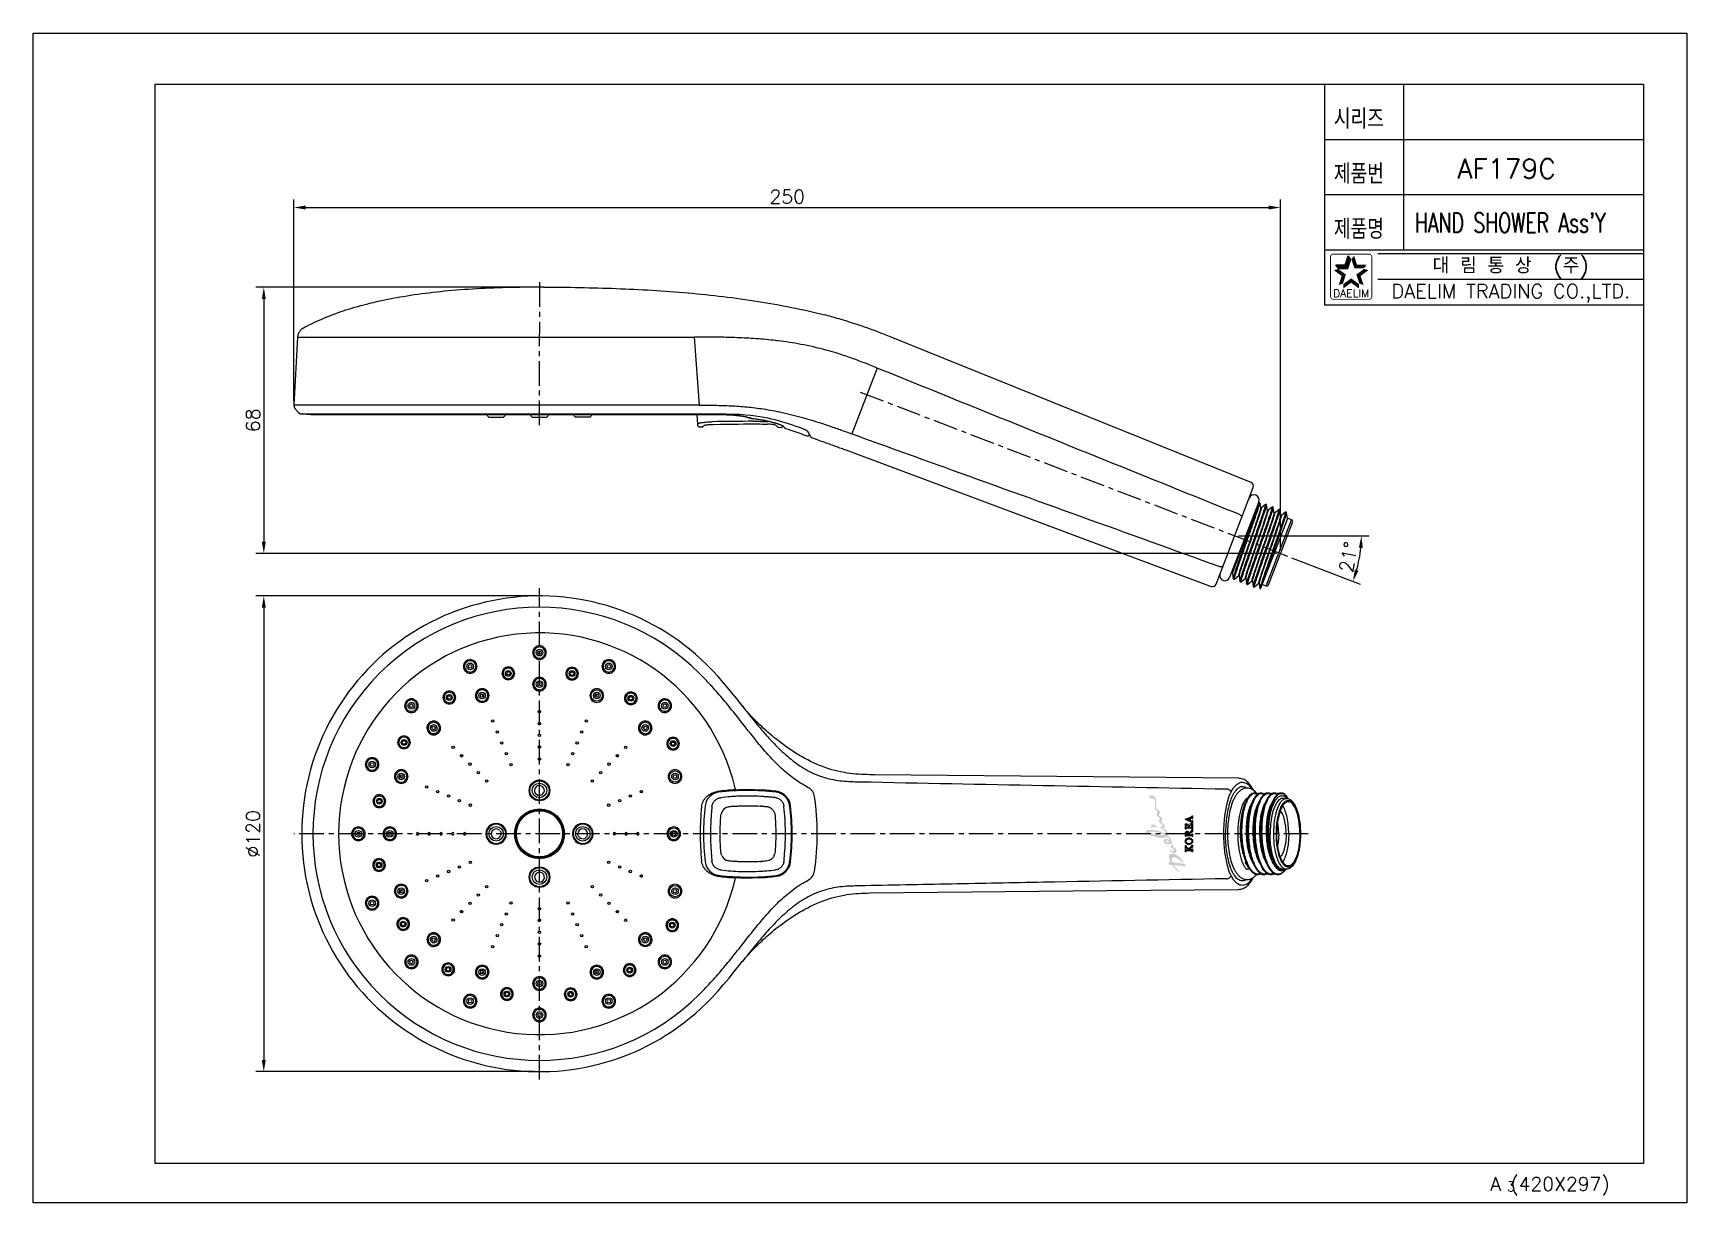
# Model space of a CAD drawing. Extents: x 2081 to 2501, y -23 to 274.
import ezdxf
from ezdxf.enums import TextEntityAlignment as Align

# ---------------------------------------------------------------- set-up
doc = ezdxf.new("R2010")
doc.units = 0
doc.header["$LTSCALE"] = 10
doc.header["$MEASUREMENT"] = 0
doc.linetypes.add('CENTER', pattern=[2, 1.25, -0.25, 0.25, -0.25])
doc.layers.get('0').update_dxf_attribs({"color": 2, "linetype": 'CONTINUOUS'})
doc.layers.get('Defpoints').update_dxf_attribs({"linetype": 'CONTINUOUS'})
for name, color, linetype in [('AXES', 7, 'CONTINUOUS'), ('CENTER', 1, 'CENTER'), ('D', 2, 'CONTINUOUS'), ('DIM', 2, 'CONTINUOUS'), ('DWG', 7, 'CONTINUOUS'), ('LAYER_01', 7, 'CONTINUOUS'), ('TXT', 4, 'CONTINUOUS')]:
    doc.layers.add(name, color=color, linetype=linetype)
doc.styles.add('GHS', font='ROMANS.shx', dxfattribs={"bigfont": 'GHS.shx'})
doc.styles.add('ROMANS', font='ROMANS')
doc.styles.get("Standard").update_dxf_attribs({"font": 'ISOCP'})
doc.dimstyles.get("Standard").update_dxf_attribs({"dimtxt": 0.18, "dimasz": 0.18, "dimexe": 0.18, "dimexo": 0.0625, "dimgap": 0.09, "dimtad": 0, "dimtih": 1, "dimtoh": 1, "dimdec": 4, "dimzin": 0, "dimdsep": 46, "dimtxsty": 'Standard', "dimcen": 0.09, "dimadec": 0, "dimazin": 0, "dimtfac": 1, "dimtdec": 4, "dimtofl": 0, "dimtmove": 0, "dimatfit": 3, "dimfxl": 0, "dimtolj": 1, "dimtzin": 0, "dimarcsym": 0})
doc.dimstyles.new('STANDARD$0', dxfattribs={"dimscale": 0, "dimtxt": 3.5, "dimasz": 3, "dimexe": 2, "dimexo": 1, "dimgap": 1, "dimtad": 3, "dimtoh": 1, "dimdec": 4, "dimdsep": 46, "dimtxsty": 'GHS', "dimcen": 2.5, "dimclrd": 256, "dimclre": 256, "dimclrt": 256, "dimadec": 0, "dimazin": 0, "dimtfac": 0.6, "dimtdec": 4, "dimtix": 1, "dimtmove": 2, "dimatfit": 3, "dimfxl": 0, "dimtolj": 1, "dimarcsym": 0})

msp = doc.modelspace()

# ---------------------------------------------------------------- texts
at = {"color": 7, "style": 'GHS'}
msp.add_text('AF179C', height=5, dxfattribs=at).set_placement((2454.8053, 239.2249), align=Align.MIDDLE)
at = {"style": 'GHS', "width": 0.7}
msp.add_text("HAND SHOWER Ass'Y", height=5, dxfattribs=at).set_placement((2431.49486, 222.99279))
at = {"color": 7, "linetype": 'Continuous'}
for s, height, style, p in [('대 림 통 상  (주)', 4, 'GHS', (2455.84672, 214.34126)), ('DAELIM TRADING CO.,LTD.', 3.6, 'ROMANS', (2455.84672, 207.57392))]:
    msp.add_text(s, height=height, dxfattribs=dict(at, style=style)).set_placement(p, align=Align.MIDDLE)
at = {"color": 2, "linetype": 'Continuous', "style": 'ROMANS'}
msp.add_text('DAELIM', height=2, dxfattribs=at).set_placement((2415.31387, 206.58069), align=Align.CENTER)
at = {"layer": 'DIM', "style": 'GHS', "width": 0.8}
for s, p in [('시리즈', (2410.92674, 249.37556)), ('제품번', (2410.92674, 235.37556)), ('제품명', (2410.92674, 221.37556))]:
    msp.add_text(s, height=5, dxfattribs=at).set_placement(p)
at = {"layer": 'DWG', "style": 'GHS'}
msp.add_text('A (420X297)', height=3.5, dxfattribs=at).set_placement((2450.65372, -20.29326))
msp.add_text('3', height=2.5, dxfattribs=at).set_placement((2455.9017, -20.43128), align=Align.CENTER)

# ---------------------------------------------------------------- blocks, each defined once
blk = doc.blocks.new('BORDER')
for p, q in [((1, 1), (0, 1)), ((0, 1), (0, 0)), ((1, 0), (1, 1)), ((0, 0), (1, 0))]:
    blk.add_line(p, q)
blk = doc.blocks.new('*D3')
at = {"layer": 'D'}
for p, q in [((2146.83, 180.17), (2146.83, 231.36)), ((2397.39, 142.49), (2397.39, 231.36)), ((2149.83, 229.36), (2394.39, 229.36))]:
    blk.add_line(p, q, dxfattribs=at)
for points in [[(2149.83, 229.86), (2149.83, 228.86), (2146.83, 229.36)], [(2394.39, 229.86), (2394.39, 228.86), (2397.39, 229.36)]]:
    blk.add_solid(points, dxfattribs=at)
at = {"layer": 'Defpoints', "color": 0}
for p in [(2397.39, 229.36), (2146.83, 179.17), (2397.39, 141.49)]:
    blk.add_point(p, dxfattribs=at)
at = {"layer": 'D', "insert": (2272.11, 232.11), "char_height": 3.5, "attachment_point": 5, "style": 'GHS'}
blk.add_mtext('\\A1;250', dxfattribs=at)
blk = doc.blocks.new('*D4')
at = {"layer": 'D'}
for p, q in [((2386.72, 145.97), (2419.91, 145.97)), ((2400.19, 140.42), (2417.64, 133.72))]:
    blk.add_line(p, q, dxfattribs=at)
blk.add_arc((2385.72, 145.97), 32.18, 344.3428, 354.6572, dxfattribs=at)
for points in [[(2417.27, 143), (2418.27, 142.95), (2417.91, 145.97)], [(2417.19, 137.13), (2416.24, 137.44), (2415.77, 134.44)]]:
    blk.add_solid(points, dxfattribs=at)
at = {"layer": 'Defpoints', "color": 0}
for p in [(2290.5, 182.53), (2380.29, 145.97), (2384.72, 145.97), (2399.26, 140.78), (2416.95, 138.19)]:
    blk.add_point(p, dxfattribs=at)
at = {"layer": 'D', "insert": (2414.66, 140.61), "char_height": 3.5, "attachment_point": 5, "rotation": 79.5, "style": 'GHS'}
blk.add_mtext('\\A1;21°', dxfattribs=at)
blk = doc.blocks.new('HEAD BUTTOM')
at = {"color": 7, "linetype": 'Continuous'}
for p, q in [((1997.93, -200.79), (1997.53, -200.79)), ((2047.26, -211.47), (2049.3, -214.04)), ((2175.32, -232.29), (2082.91, -231.39)), ((2177.88, -233.59), (2177.89, -233.59)), ((2178.91, -235.09), (2178.91, -235.09)), ((2179.01, -235.29), (2178.91, -235.09)), ((2023.73, -235.41), (2023.73, -235.95)), ((2023.78, -235.92), (2023.78, -235.44)), ((2053.99, -239.36), (2053.79, -239.35)), ((2176.76, -239.08), (2177.05, -238.34)), ((2178.34, -239.34), (2178.74, -238.37)), ((2180.42, -238.39), (2180.04, -239.34)), ((2182.11, -238.39), (2181.73, -239.34)), ((2183.42, -239.34), (2183.81, -238.38)), ((2183.85, -238.29), (2183.81, -238.38)), ((2187.43, -237.39), (2186.5, -237.39)), ((1952.13, -246.19), (1952.13, -246.6)), ((2053.79, -253.44), (2053.99, -253.43)), ((2176.84, -252.78), (2177.24, -253.78)), ((2177.24, -253.78), (2177.29, -253.9)), ((2178.1, -255.39), (2177.41, -255.39)), ((2178.53, -252.78), (2178.93, -253.76)), ((2180.22, -252.78), (2180.61, -253.73)), ((2180.6, -253.74), (2180.6, -253.73)), ((2180.6, -253.74), (2180.6, -253.73)), ((2181.92, -252.78), (2182.29, -253.7)), ((2182.3, -253.73), (2182.29, -253.7)), ((2183.61, -252.78), (2183.82, -253.3)), ((2186.11, -255.33), (2186.1, -255.32)), ((2186.11, -255.33), (2186.1, -255.32)), ((2187.43, -255.39), (2186.5, -255.39)), ((2023.73, -256.84), (2023.73, -257.38)), ((2023.78, -257.35), (2023.78, -256.87)), ((2177.88, -259.2), (2177.89, -259.2)), ((2178.91, -257.7), (2179.01, -257.5)), ((2178.91, -257.7), (2178.91, -257.69)), ((2081.63, -261.41), (2141.81, -260.82)), ((2141.81, -260.82), (2175.32, -260.49)), ((1997.53, -291.99), (1997.94, -291.99))]:
    blk.add_line(p, q, dxfattribs=at)
for points in [[(2047.26, -211.47), (2045.86, -209.75), (2044.47, -208.08), (2043.07, -206.48), (2041.66, -204.95), (2040.23, -203.49), (2038.79, -202.1), (2037.32, -200.79), (2035.85, -199.55), (2034.36, -198.38), (2032.86, -197.27), (2031.35, -196.22), (2029.82, -195.23), (2028.26, -194.29), (2026.68, -193.39), (2025.07, -192.54), (2023.43, -191.74), (2021.76, -190.99), (2020.06, -190.28), (2018.34, -189.62), (2016.59, -189.02), (2014.83, -188.47), (2013.05, -187.98), (2011.26, -187.53), (2009.46, -187.15), (2007.65, -186.82), (2005.83, -186.54), (2004.01, -186.33), (2002.17, -186.16), (2000.34, -186.06), (1998.5, -186), (1996.67, -186.01), (1994.83, -186.07), (1993, -186.18), (1991.17, -186.36), (1989.34, -186.58), (1987.53, -186.87), (1985.72, -187.21), (1983.92, -187.6), (1982.14, -188.05), (1980.37, -188.55), (1978.61, -189.11), (1976.87, -189.72), (1975.15, -190.38), (1973.46, -191.09), (1971.78, -191.86), (1970.13, -192.67), (1968.51, -193.54), (1966.92, -194.45), (1965.35, -195.41), (1963.81, -196.42), (1962.31, -197.48), (1960.84, -198.58), (1959.4, -199.72), (1957.99, -200.91), (1956.62, -202.15), (1955.29, -203.42), (1954, -204.74), (1952.75, -206.09), (1951.55, -207.48), (1950.38, -208.9), (1949.26, -210.36), (1948.19, -211.85), (1947.16, -213.38), (1946.18, -214.93), (1945.25, -216.51), (1944.36, -218.12), (1943.53, -219.76), (1942.74, -221.42), (1942.01, -223.11), (1941.32, -224.81), (1940.69, -226.54), (1940.11, -228.29), (1939.59, -230.06), (1939.12, -231.84), (1938.7, -233.64), (1938.34, -235.44), (1938.03, -237.25), (1937.78, -239.08), (1937.59, -240.9), (1937.45, -242.73), (1937.36, -244.56), (1937.34, -246.4), (1937.36, -248.23), (1937.45, -250.06), (1937.59, -251.89), (1937.78, -253.72), (1938.03, -255.54), (1938.34, -257.35), (1938.7, -259.16), (1939.12, -260.95), (1939.59, -262.74), (1940.11, -264.5), (1940.69, -266.25), (1941.33, -267.98), (1942.01, -269.69), (1942.75, -271.37), (1943.53, -273.04), (1944.37, -274.67), (1945.25, -276.28), (1946.18, -277.86), (1947.16, -279.42), (1948.19, -280.94), (1949.27, -282.43), (1950.39, -283.89)], [(2082.91, -231.39), (2081.63, -231.38), (2080.92, -231.36), (2080.21, -231.34), (2079.49, -231.31), (2078.77, -231.27), (2078.04, -231.22), (2077.31, -231.15), (2076.57, -231.06), (2075.82, -230.96), (2075.07, -230.83), (2074.3, -230.68), (2073.53, -230.51), (2072.76, -230.32), (2071.98, -230.11), (2071.2, -229.87), (2070.42, -229.6), (2069.64, -229.32), (2068.86, -229.02), (2068.09, -228.69), (2067.33, -228.35), (2066.59, -228), (2065.85, -227.63), (2065.14, -227.25), (2064.44, -226.86), (2063.75, -226.47), (2063.09, -226.07), (2062.44, -225.66), (2061.8, -225.25), (2061.18, -224.84), (2060.58, -224.42), (2059.99, -224), (2059.42, -223.58), (2058.86, -223.16), (2058.32, -222.74), (2057.79, -222.32), (2057.28, -221.9), (2056.79, -221.49), (2056.31, -221.08), (2055.84, -220.68), (2055.39, -220.29), (2054.96, -219.9), (2054.55, -219.53), (2054.16, -219.16), (2053.79, -218.81), (2053.44, -218.48), (2053.11, -218.16), (2052.8, -217.85), (2052.51, -217.56), (2052.24, -217.28), (2051.98, -217.02), (2051.73, -216.76), (2051.49, -216.51), (2051.26, -216.27), (2051.05, -216.04), (2050.84, -215.82), (2050.65, -215.61), (2050.48, -215.41), (2050.31, -215.23), (2050.16, -215.06), (2050.02, -214.9), (2049.89, -214.75), (2049.77, -214.61), (2049.66, -214.48), (2049.56, -214.36), (2049.46, -214.24), (2049.38, -214.14), (2049.3, -214.04)], [(2177.89, -233.59), (2177.7, -233.39), (2177.45, -233.16), (2177.19, -232.96), (2176.93, -232.78), (2176.67, -232.63), (2176.4, -232.51), (2176.13, -232.42), (2175.87, -232.35), (2175.6, -232.31), (2175.32, -232.29)], [(2178.91, -235.09), (2178.85, -234.98), (2178.8, -234.88), (2178.74, -234.79), (2178.69, -234.7), (2178.63, -234.61), (2178.58, -234.52), (2178.52, -234.44), (2178.46, -234.35), (2178.4, -234.26), (2178.34, -234.17), (2178.28, -234.09), (2178.22, -234), (2178.15, -233.91), (2178.07, -233.81), (2177.99, -233.71), (2177.91, -233.61), (2177.88, -233.59)], [(2180.13, -236.34), (2180.03, -236.27), (2179.77, -236.14), (2179.52, -236.07), (2179.26, -236.04), (2179, -236.07), (2178.75, -236.16), (2178.49, -236.29), (2178.24, -236.48), (2177.99, -236.73), (2177.76, -237.03), (2177.53, -237.37), (2177.31, -237.77), (2177.11, -238.2), (2177.05, -238.34)], [(2181.82, -236.34), (2181.72, -236.27), (2181.47, -236.14), (2181.21, -236.07), (2180.95, -236.04), (2180.7, -236.07), (2180.44, -236.16), (2180.19, -236.29), (2179.93, -236.48), (2179.69, -236.73), (2179.45, -237.03), (2179.22, -237.37), (2179.01, -237.77), (2178.8, -238.2), (2178.74, -238.37)], [(2183.52, -236.33), (2183.29, -236.2), (2183.04, -236.1), (2182.79, -236.05), (2182.54, -236.05), (2182.29, -236.1), (2182.04, -236.2), (2181.79, -236.35), (2181.55, -236.56), (2181.31, -236.81), (2181.08, -237.12), (2180.86, -237.47), (2180.66, -237.86), (2180.42, -238.39)], [(2185.21, -236.33), (2184.99, -236.2), (2184.74, -236.1), (2184.48, -236.05), (2184.23, -236.05), (2183.98, -236.1), (2183.73, -236.2), (2183.48, -236.36), (2183.24, -236.56), (2183, -236.81), (2182.77, -237.12), (2182.56, -237.47), (2182.35, -237.86), (2182.11, -238.39)], [(2187.85, -237.45), (2187.64, -237.11), (2187.41, -236.81), (2187.17, -236.55), (2186.93, -236.35), (2186.68, -236.2), (2186.43, -236.1), (2186.18, -236.05), (2185.92, -236.05), (2185.67, -236.1), (2185.42, -236.2), (2185.18, -236.36), (2184.93, -236.56), (2184.7, -236.82), (2184.47, -237.12), (2184.25, -237.47), (2184.04, -237.86), (2183.85, -238.29)], [(2177.24, -254.16), (2177.43, -254.49), (2177.64, -254.8), (2177.86, -255.06), (2177.91, -255.11)], [(2177.29, -253.9), (2177.52, -254.4), (2177.75, -254.85), (2178, -255.26), (2178.27, -255.63), (2178.54, -255.95), (2178.82, -256.21), (2179.1, -256.42), (2179.4, -256.58), (2179.69, -256.69), (2179.98, -256.74), (2180.28, -256.74), (2180.57, -256.68), (2180.87, -256.58), (2180.97, -256.52)], [(2178.93, -253.76), (2178.99, -253.9), (2179.21, -254.4), (2179.45, -254.85), (2179.7, -255.26), (2179.96, -255.63), (2180.23, -255.94), (2180.51, -256.21), (2180.8, -256.42), (2181.09, -256.58), (2181.38, -256.69), (2181.68, -256.74), (2181.97, -256.74), (2182.27, -256.68), (2182.56, -256.58), (2182.66, -256.52)], [(2180.6, -253.72), (2180.82, -254.22), (2181.05, -254.69), (2181.3, -255.12), (2181.55, -255.5), (2181.82, -255.83), (2182.09, -256.11), (2182.38, -256.34), (2182.66, -256.52), (2182.96, -256.65), (2183.25, -256.72), (2183.54, -256.74), (2183.84, -256.71), (2184.13, -256.63), (2184.36, -256.52)], [(2182.29, -253.7), (2182.52, -254.23), (2182.75, -254.69), (2182.99, -255.12), (2183.25, -255.5), (2183.51, -255.83), (2183.79, -256.11), (2184.07, -256.34), (2184.36, -256.52), (2184.65, -256.65), (2184.95, -256.72), (2185.24, -256.74), (2185.53, -256.71), (2185.83, -256.63), (2186.12, -256.49), (2186.41, -256.3), (2186.69, -256.06), (2186.96, -255.76), (2187.23, -255.42), (2187.24, -255.39)], [(2183.82, -253.3), (2184.01, -253.74), (2184.22, -254.14), (2184.43, -254.5), (2184.65, -254.81), (2184.88, -255.08), (2185.11, -255.31), (2185.35, -255.49), (2185.6, -255.62), (2185.85, -255.71), (2186.1, -255.75), (2186.35, -255.74), (2186.6, -255.68), (2186.84, -255.58), (2187.08, -255.43), (2187.13, -255.39)], [(2175.32, -260.49), (2175.6, -260.48), (2175.87, -260.43), (2176.14, -260.37), (2176.41, -260.27), (2176.67, -260.15), (2176.94, -260), (2177.2, -259.82), (2177.45, -259.62), (2177.7, -259.39), (2177.89, -259.2)], [(2177.88, -259.2), (2177.91, -259.17), (2178, -259.07), (2178.08, -258.97), (2178.15, -258.88), (2178.22, -258.78), (2178.29, -258.69), (2178.35, -258.61), (2178.41, -258.52), (2178.47, -258.43), (2178.53, -258.34), (2178.58, -258.26), (2178.64, -258.17), (2178.69, -258.08), (2178.75, -257.99), (2178.8, -257.9), (2178.86, -257.8), (2178.91, -257.69)], [(2049.3, -278.75), (2049.38, -278.65), (2049.46, -278.54), (2049.56, -278.43), (2049.66, -278.31), (2049.77, -278.18), (2049.89, -278.04), (2050.02, -277.89), (2050.16, -277.73), (2050.31, -277.56), (2050.48, -277.37), (2050.65, -277.18), (2050.84, -276.97), (2051.05, -276.75), (2051.26, -276.52), (2051.49, -276.28), (2051.73, -276.03), (2051.98, -275.77), (2052.24, -275.5), (2052.51, -275.23), (2052.8, -274.94), (2053.11, -274.63), (2053.44, -274.31), (2053.79, -273.98), (2054.16, -273.63), (2054.55, -273.26), (2054.96, -272.89), (2055.39, -272.5), (2055.84, -272.1), (2056.31, -271.7), (2056.79, -271.3), (2057.28, -270.88), (2057.79, -270.47), (2058.32, -270.05), (2058.86, -269.63), (2059.42, -269.21), (2059.99, -268.79), (2060.58, -268.37), (2061.18, -267.95), (2061.8, -267.54), (2062.44, -267.13), (2063.09, -266.72), (2063.75, -266.32), (2064.44, -265.92), (2065.14, -265.53), (2065.85, -265.16), (2066.59, -264.79), (2067.33, -264.43), (2068.09, -264.09), (2068.86, -263.77), (2069.64, -263.47), (2070.42, -263.18), (2071.2, -262.92), (2071.98, -262.68), (2072.76, -262.47), (2073.53, -262.27), (2074.3, -262.1), (2075.07, -261.96), (2075.82, -261.83), (2076.57, -261.72), (2077.31, -261.64), (2078.04, -261.57), (2078.77, -261.51), (2079.49, -261.47), (2080.21, -261.44), (2080.92, -261.42), (2081.63, -261.41)], [(1950.39, -283.89), (1951.55, -285.32), (1952.76, -286.71), (1954.01, -288.06), (1955.3, -289.37), (1956.63, -290.65), (1958, -291.88), (1959.4, -293.07), (1960.84, -294.21), (1962.32, -295.32), (1963.82, -296.37), (1965.36, -297.38), (1966.93, -298.34), (1968.52, -299.25), (1970.14, -300.12), (1971.79, -300.93), (1973.46, -301.7), (1975.16, -302.41), (1976.88, -303.07), (1978.62, -303.68), (1980.37, -304.24), (1982.15, -304.74), (1983.93, -305.19), (1985.73, -305.58), (1987.54, -305.92), (1989.35, -306.2), (1991.18, -306.43), (1993.01, -306.6), (1994.84, -306.72), (1996.68, -306.78), (1998.51, -306.78), (2000.35, -306.73), (2002.18, -306.62), (2004.01, -306.46), (2005.84, -306.24), (2007.66, -305.97), (2009.47, -305.64), (2011.27, -305.25), (2013.06, -304.81), (2014.84, -304.31), (2016.6, -303.76), (2018.34, -303.16), (2020.07, -302.5), (2021.77, -301.8), (2023.44, -301.04), (2025.08, -300.24), (2026.69, -299.39), (2028.27, -298.5), (2029.83, -297.55), (2031.35, -296.56), (2032.87, -295.51), (2034.37, -294.4), (2035.86, -293.23), (2037.33, -291.99), (2038.79, -290.68), (2040.24, -289.29), (2041.67, -287.83), (2043.08, -286.3), (2044.47, -284.69), (2045.87, -283.03), (2047.27, -281.3), (2049.3, -278.75)]]:
    blk.add_lwpolyline(points, dxfattribs=at)
for radius in [6.07, 5.87]:
    blk.add_circle((1997.73, -246.39), radius, dxfattribs=at)
for centre, radius, start, end in [((1984.43, -210.32), 1.5, 201.3903, 234.5026), ((1984.43, -210.32), 1.45, 201.5732, 234.3369), ((2011.03, -210.32), 1.45, 305.6675, 338.4275), ((2011.03, -210.32), 1.5, 305.4957, 338.61), ((1961.65, -233.09), 1.45, 35.6675, 68.4275), ((1961.65, -233.09), 1.5, 35.4957, 68.61), ((2101.22, -246.39), 61.83, 173.3961, 186.6039), ((2043.68, -239.73), 3.9, 96.972, 173.3561), ((2050.72, -296.9), 61.5, 83.3914, 97.0148), ((2053.3, -246.6), 9.71, 85.9659, 86.2765), ((2057.34, -239.78), 3.99, 38.7741, 83.3914), ((2043.91, -229.35), 18.34, 334.2597, 334.3872), ((2057.34, -239.78), 3.95, 13.1985, 31.5032), ((2054.67, -246.76), 9.97, 48.3326, 48.6514), ((2000.22, -246.39), 61.5, 353.3865, 6.6135), ((2188.34, -242.85), 12.16, 161.8005, 161.9752), ((2186.35, -242.05), 9.78, 158.2789, 159.0895), ((2185.61, -241.75), 8.99, 156.0707, 158.2883), ((2185.74, -242.36), 8.06, 157.7819, 158.2475), ((2187.95, -242.01), 9.68, 158.4008, 158.5333), ((2187.76, -241.94), 9.48, 157.9042, 158.402), ((2187.42, -242.35), 8.05, 157.7824, 158.2213), ((2189.58, -241.99), 9.62, 158.1979, 158.5266), ((2189.01, -242.31), 7.94, 157.6201, 157.8107), ((2190.94, -241.95), 9.52, 158.0262, 158.3822), ((2191.33, -242.01), 9.67, 158.3708, 158.5224), ((2191.23, -241.97), 9.56, 158.1811, 158.3709), ((2190.5, -241.67), 8.78, 155.2467, 158.2042), ((2190.82, -242.36), 8.06, 157.7818, 158.2754), ((2187.31, -239.45), 3.08, 135.1907, 136.1347), ((2184.65, -239.16), 3.62, 38.2164, 38.5269), ((2185.23, -239.51), 3.18, 41.4485, 43.8373), ((2183.79, -239.77), 4.68, 32.9637, 34.0135), ((2183.39, -240.03), 5.15, 30.0636, 32.949), ((2199.11, -254.62), 158.3, 174.5222, 174.945), ((2046.31, -241.96), 2.52, 155.1346, 167.5819), ((2046.28, -241.95), 2.5, 117.8474, 155.085), ((2195.47, -243.73), 10.96, 160.6351, 160.9686), ((2171.88, -245.94), 19.04, 8.509, 8.7175), ((2200.49, -245.64), 24.83, 177.7687, 181.7315), ((2210.69, -245.89), 27.77, 180.6283, 181.0269), ((2046.28, -250.84), 2.5, 204.9288, 242.1573), ((2055.02, -250.82), 2.55, 334.6161, 347.1253), ((2043.68, -253.05), 3.9, 186.6439, 263.028), ((2053.07, -242.85), 13.06, 273.7695, 273.9988), ((2050.85, -196.18), 59.78, 274.4383, 276.4788), ((2057.34, -253.01), 3.99, 276.6086, 321.2256), ((2043.91, -263.44), 18.34, 25.6128, 25.7403), ((2057.34, -253.01), 3.95, 328.4968, 346.8015), ((2054.67, -246.03), 9.97, 311.3486, 311.6674), ((2178.46, -253.23), 1.5, 196.6162, 198.7702), ((2180.3, -252.51), 3.48, 205.0071, 208.4655), ((2188.6, -249.24), 12.01, 201.376, 201.7422), ((2187.74, -249.03), 10.02, 202.1542, 203.0706), ((2184.81, -250.44), 6.77, 209.1894, 209.4199), ((2184.71, -250.5), 6.65, 209.4194, 209.8064), ((2190.46, -249.18), 12.19, 200.9544, 201.6756), ((2189.41, -249.04), 9.99, 202.1549, 203.1518), ((2194.47, -248.27), 14.9, 197.5963, 198.3472), ((2186.42, -250.49), 6.67, 209.1886, 209.9407), ((2196.14, -248.27), 14.88, 197.6003, 198.3429), ((2188.29, -250.39), 6.86, 208.8764, 209.1914), ((2188.1, -250.5), 6.65, 209.1887, 210.0205), ((2192.79, -249.05), 9.98, 202.155, 203.1882), ((2191.95, -249.41), 9.07, 203.1685, 205.0049), ((2193.84, -249.23), 10.82, 199.1523, 201.6101), ((2191.48, -249.63), 8.54, 205.0127, 205.4189), ((2190.78, -250.63), 6.89, 206.1697, 207.2627), ((2195.75, -248.97), 11.25, 198.5307, 199.0287), ((2190.59, -251.14), 4.96, 211.206, 211.6026), ((2190.5, -251.19), 4.86, 211.6028, 211.953), ((2050.72, -195.89), 61.5, 262.9852, 276.6086), ((2011.03, -282.47), 1.45, 21.5732, 54.3369), ((2011.03, -282.47), 1.5, 21.3903, 54.5026)]:
    blk.add_arc(centre, radius, start, end, dxfattribs=at)
for points, knots in [([(2049.25, -213.98), (2050.23, -215.22), (2052.2, -217.7), (2055.25, -221.34), (2058.48, -224.78), (2061.42, -227.39), (2063.95, -229.2), (2065.93, -230.39), (2068, -231.39), (2070.15, -232.15), (2072.36, -232.68), (2074.59, -232.99), (2076.82, -233.14), (2078.31, -233.17), (2079.06, -233.18)], [0, 0, 0, 0, 0.128163, 0.256111, 0.38345, 0.509707, 0.572472, 0.634785, 0.696628, 0.758022, 0.818939, 0.879481, 0.939757, 1, 1, 1, 1]), ([(2079.06, -233.18), (2094.59, -233.49), (2125.65, -234.09), (2156.71, -234.69), (2172.24, -234.99)], [0, 0, 0, 0, 0.500013, 1, 1, 1, 1]), ([(2176.22, -234.44), (2176.07, -234.44), (2175.78, -234.49), (2175.36, -234.67), (2174.95, -234.97), (2174.55, -235.37), (2174.18, -235.88), (2173.68, -236.73), (2173.13, -238.03), (2172.62, -239.83), (2172.24, -241.88), (2172, -244.09), (2171.95, -245.62), (2171.95, -246.39)], [0, 0, 0, 0, 0.031498, 0.064998, 0.102056, 0.14371, 0.190554, 0.242826, 0.363386, 0.503565, 0.659678, 0.826965, 1, 1, 1, 1]), ([(2172.24, -234.99), (2172.36, -234.99), (2172.61, -235.04), (2172.95, -235.22), (2173.21, -235.48), (2173.32, -235.7), (2173.35, -235.81)], [0, 0, 0, 0, 0.253648, 0.514518, 0.767253, 1, 1, 1, 1]), ([(2173.35, -235.81), (2173.51, -235.5), (2173.84, -234.94), (2174.4, -234.22), (2174.99, -233.69), (2175.62, -233.36), (2176.27, -233.26), (2176.92, -233.39), (2177.54, -233.73), (2177.9, -234.07), (2178.08, -234.27)], [0, 0, 0, 0, 0.169126, 0.316589, 0.443742, 0.554726, 0.656507, 0.758854, 0.871, 1, 1, 1, 1]), ([(2177.27, -234.8), (2177.11, -234.69), (2176.77, -234.51), (2176.39, -234.44), (2176.22, -234.44)], [0, 0, 0, 0, 0.522297, 1, 1, 1, 1]), ([(2178.08, -234.27), (2178.14, -234.33), (2178.24, -234.46), (2178.45, -234.73), (2178.6, -234.96), (2178.7, -235.11)], [0, 0, 0, 0, 0.235017, 0.48183, 1, 1, 1, 1]), ([(2041.53, -239.51), (2041.56, -239.22), (2041.71, -238.65), (2042.21, -237.93), (2042.92, -237.41), (2043.49, -237.26), (2043.78, -237.22)], [0, 0, 0, 0, 0.24991, 0.499556, 0.749487, 1, 1, 1, 1]), ([(2053.93, -236.9), (2053.08, -236.86), (2051.81, -236.81), (2050.12, -236.8), (2048.84, -236.83), (2047.55, -236.88), (2045.86, -237), (2044.61, -237.13), (2043.78, -237.22)], [0, 0, 0, 0, 0.250736, 0.374865, 0.499948, 0.627523, 0.754181, 1, 1, 1, 1]), ([(2045.12, -239.74), (2045.25, -239.67), (2045.52, -239.55), (2045.99, -239.46), (2046.53, -239.41), (2047.01, -239.39), (2047.4, -239.37), (2047.76, -239.35), (2048.22, -239.32), (2048.78, -239.3), (2049.52, -239.28), (2050.45, -239.26), (2051.94, -239.27), (2053.05, -239.31), (2053.79, -239.35)], [0, 0, 0, 0, 0.050651, 0.101544, 0.165493, 0.234579, 0.267321, 0.298791, 0.360914, 0.425355, 0.490144, 0.615411, 0.746638, 1, 1, 1, 1]), ([(2057.6, -237.21), (2057.3, -237.18), (2056.7, -237.12), (2055.94, -237.05), (2055.34, -237), (2054.74, -236.96), (2054.28, -236.93), (2053.98, -236.91)], [0, 0, 0, 0, 0.249909, 0.499925, 0.624941, 0.74996, 1, 1, 1, 1]), ([(2053.99, -239.36), (2054.23, -239.37), (2054.59, -239.4), (2055.05, -239.43), (2055.35, -239.45), (2055.59, -239.49), (2055.81, -239.55), (2056.02, -239.62), (2056.16, -239.69), (2056.23, -239.72)], [0, 0, 0, 0, 0.312606, 0.472421, 0.605402, 0.705517, 0.798236, 0.899058, 1, 1, 1, 1]), ([(2057.6, -237.21), (2057.89, -237.25), (2058.45, -237.4), (2059.04, -237.82), (2059.39, -238.26), (2059.67, -238.76), (2059.79, -239.19), (2059.82, -239.48)], [0, 0, 0, 0, 0.256643, 0.499156, 0.620232, 0.743111, 1, 1, 1, 1]), ([(2060.7, -237.71), (2060.67, -237.66), (2060.63, -237.59), (2060.57, -237.51), (2060.53, -237.45), (2060.5, -237.4), (2060.47, -237.37), (2060.46, -237.35), (2060.45, -237.34), (2060.44, -237.32), (2060.44, -237.32), (2060.43, -237.31), (2060.43, -237.31)], [0, 0, 0, 0, 0.34939, 0.51396, 0.665157, 0.797696, 0.854645, 0.90377, 0.943858, 0.973844, 0.992831, 1, 1, 1, 1]), ([(2061.26, -239.27), (2061.26, -239.27), (2061.26, -239.27), (2061.26, -239.26), (2061.26, -239.25), (2061.25, -239.23), (2061.25, -239.2), (2061.24, -239.15), (2061.23, -239.09), (2061.21, -239), (2061.19, -238.92), (2061.18, -238.87)], [0, 0, 0, 0, 0.006879, 0.023066, 0.048439, 0.082807, 0.177214, 0.302266, 0.453209, 0.624289, 1, 1, 1, 1]), ([(2172.26, -253.65), (2172.01, -252.5), (2171.65, -250.08), (2171.48, -246.39), (2171.65, -242.7), (2172.01, -240.29), (2172.25, -239.14)], [0, 0, 0, 0, 0.241882, 0.499996, 0.758118, 1, 1, 1, 1]), ([(2172.25, -239.14), (2172.28, -239.01), (2172.34, -238.75), (2172.4, -238.5), (2172.43, -238.37)], [0, 0, 0, 0, 0.504349, 1, 1, 1, 1]), ([(2172.43, -238.37), (2172.53, -238.01), (2172.68, -237.49), (2172.91, -236.82), (2173.03, -236.5), (2173.09, -236.35)], [0, 0, 0, 0, 0.518768, 0.765377, 1, 1, 1, 1]), ([(2173.09, -236.35), (2173.13, -236.25), (2173.22, -236.07), (2173.3, -235.89), (2173.35, -235.81)], [0, 0, 0, 0, 0.508955, 1, 1, 1, 1]), ([(2176.76, -239.08), (2176.6, -239.46), (2176.32, -240.3), (2175.89, -242.16), (2175.73, -243.65), (2175.68, -244.68)], [0, 0, 0, 0, 0.217247, 0.460241, 1, 1, 1, 1]), ([(2177.22, -253.73), (2177.02, -253.23), (2176.66, -252.12), (2176.26, -250.35), (2176, -248.42), (2175.88, -246.42), (2175.89, -244.41), (2176.05, -242.49), (2176.33, -240.71), (2176.61, -239.6), (2176.78, -239.08)], [0, 0, 0, 0, 0.110567, 0.233675, 0.36555, 0.501848, 0.637942, 0.769184, 0.891167, 1, 1, 1, 1]), ([(2177.42, -253.62), (2177.21, -253.08), (2176.84, -251.92), (2176.46, -250.05), (2176.21, -248.04), (2176.11, -245.95), (2176.16, -243.88), (2176.36, -241.92), (2176.7, -240.15), (2177.02, -239.05), (2177.21, -238.56)], [0, 0, 0, 0, 0.112883, 0.238464, 0.372544, 0.510328, 0.646765, 0.776845, 0.895913, 1, 1, 1, 1]), ([(2176.79, -239.05), (2176.81, -238.99), (2176.89, -238.77), (2176.97, -238.55), (2177.03, -238.39)], [0, 0, 0, 0, 0.257965, 1, 1, 1, 1]), ([(2177.29, -246.39), (2177.27, -245.73), (2177.28, -244.43), (2177.45, -242.55), (2177.76, -240.87), (2178.07, -239.83), (2178.25, -239.37)], [0, 0, 0, 0, 0.280126, 0.54743, 0.790578, 1, 1, 1, 1]), ([(2178.34, -239.34), (2178.16, -239.8), (2177.84, -240.84), (2177.53, -242.53), (2177.36, -244.41), (2177.34, -245.72), (2177.36, -246.39)], [0, 0, 0, 0, 0.20892, 0.451973, 0.71949, 1, 1, 1, 1]), ([(2177.4, -238.11), (2177.49, -237.9), (2177.67, -237.53), (2177.98, -237.03), (2178.32, -236.63), (2178.66, -236.34), (2179.03, -236.16), (2179.4, -236.1), (2179.78, -236.16), (2180, -236.27), (2180.11, -236.35)], [0, 0, 0, 0, 0.178094, 0.335824, 0.473722, 0.593615, 0.699281, 0.796864, 0.89442, 1, 1, 1, 1]), ([(2178.91, -253.73), (2178.7, -253.19), (2178.32, -252.01), (2177.91, -250.1), (2177.66, -248.04), (2177.56, -245.9), (2177.62, -243.79), (2177.83, -241.79), (2178.18, -239.99), (2178.53, -238.89), (2178.73, -238.39)], [0, 0, 0, 0, 0.112522, 0.238317, 0.372991, 0.511486, 0.648475, 0.778685, 0.897234, 1, 1, 1, 1]), ([(2179.08, -253.54), (2178.87, -252.99), (2178.51, -251.82), (2178.13, -249.94), (2177.89, -247.91), (2177.8, -245.82), (2177.86, -243.76), (2178.07, -241.81), (2178.41, -240.04), (2178.75, -238.96), (2178.94, -238.47)], [0, 0, 0, 0, 0.113797, 0.240093, 0.374636, 0.512591, 0.648892, 0.778537, 0.896885, 1, 1, 1, 1]), ([(2178.28, -239.31), (2178.31, -239.23), (2178.43, -238.95), (2178.57, -238.67), (2178.69, -238.48)], [0, 0, 0, 0, 0.267218, 1, 1, 1, 1]), ([(2178.98, -246.39), (2178.96, -245.73), (2178.97, -244.42), (2179.14, -242.55), (2179.45, -240.86), (2179.76, -239.83), (2179.95, -239.37)], [0, 0, 0, 0, 0.280168, 0.547501, 0.790636, 1, 1, 1, 1]), ([(2178.98, -238.37), (2179.07, -238.15), (2179.26, -237.73), (2179.58, -237.17), (2179.92, -236.73), (2180.28, -236.39), (2180.66, -236.18), (2181.05, -236.1), (2181.45, -236.15), (2181.69, -236.27), (2181.81, -236.34)], [0, 0, 0, 0, 0.180888, 0.341084, 0.480765, 0.601467, 0.706655, 0.802467, 0.897342, 1, 1, 1, 1]), ([(2180.04, -239.34), (2179.85, -239.8), (2179.53, -240.84), (2179.22, -242.53), (2179.05, -244.41), (2179.04, -245.72), (2179.06, -246.39)], [0, 0, 0, 0, 0.208917, 0.451974, 0.719481, 1, 1, 1, 1]), ([(2180.26, -252.77), (2180.09, -252.22), (2179.79, -251.04), (2179.48, -249.2), (2179.3, -247.25), (2179.26, -245.26), (2179.35, -243.32), (2179.57, -241.5), (2179.92, -239.86), (2180.24, -238.85), (2180.42, -238.39)], [0, 0, 0, 0, 0.11924, 0.248645, 0.384171, 0.521408, 0.655821, 0.782987, 0.89885, 1, 1, 1, 1]), ([(2180.82, -253.64), (2180.6, -253.1), (2180.23, -251.93), (2179.84, -250.04), (2179.59, -248.01), (2179.5, -245.9), (2179.55, -243.82), (2179.76, -241.84), (2180.1, -240.06), (2180.44, -238.96), (2180.63, -238.47)], [0, 0, 0, 0, 0.112937, 0.238754, 0.373159, 0.511256, 0.647886, 0.777934, 0.89665, 1, 1, 1, 1]), ([(2179.97, -239.31), (2180, -239.23), (2180.13, -238.95), (2180.27, -238.67), (2180.38, -238.48), (2180.39, -238.47), (2180.39, -238.47), (2180.39, -238.46)], [0, 0, 0, 0, 0.267221, 1, 1, 1, 1.019923, 1.019923, 1.019923, 1.019923]), ([(2180.65, -238.41), (2180.74, -238.19), (2180.93, -237.76), (2181.26, -237.2), (2181.6, -236.74), (2181.97, -236.4), (2182.35, -236.18), (2182.74, -236.1), (2183.14, -236.15), (2183.38, -236.27), (2183.5, -236.34)], [0, 0, 0, 0, 0.181467, 0.342123, 0.482112, 0.602904, 0.707971, 0.803447, 0.897849, 1, 1, 1, 1]), ([(2180.67, -246.39), (2180.65, -245.72), (2180.67, -244.4), (2180.84, -242.51), (2181.16, -240.82), (2181.48, -239.78), (2181.66, -239.32)], [0, 0, 0, 0, 0.280853, 0.548546, 0.791518, 1, 1, 1, 1]), ([(2181.73, -239.34), (2181.54, -239.8), (2181.23, -240.84), (2180.92, -242.53), (2180.74, -244.41), (2180.73, -245.72), (2180.75, -246.39)], [0, 0, 0, 0, 0.208918, 0.451972, 0.719489, 1, 1, 1, 1]), ([(2181.96, -252.77), (2181.78, -252.22), (2181.48, -251.05), (2181.17, -249.22), (2181, -247.28), (2180.95, -245.3), (2181.04, -243.37), (2181.26, -241.55), (2181.6, -239.91), (2181.91, -238.9), (2182.09, -238.44)], [0, 0, 0, 0, 0.119081, 0.248282, 0.383607, 0.520688, 0.655034, 0.782271, 0.898386, 1, 1, 1, 1]), ([(2182.5, -253.62), (2182.29, -253.07), (2181.92, -251.9), (2181.53, -250.02), (2181.28, -247.98), (2181.19, -245.88), (2181.25, -243.8), (2181.46, -241.83), (2181.8, -240.05), (2182.13, -238.96), (2182.33, -238.47)], [0, 0, 0, 0, 0.113195, 0.239174, 0.373648, 0.511731, 0.648274, 0.778189, 0.896761, 1, 1, 1, 1]), ([(2181.67, -239.29), (2181.71, -239.22), (2181.82, -238.94), (2181.96, -238.67), (2182.08, -238.47)], [0, 0, 0, 0, 0.266959, 1, 1, 1, 1]), ([(2182.37, -246.39), (2182.35, -245.73), (2182.36, -244.43), (2182.53, -242.56), (2182.84, -240.87), (2183.15, -239.84), (2183.33, -239.38)], [0, 0, 0, 0, 0.28008, 0.547358, 0.790519, 1, 1, 1, 1]), ([(2183.42, -239.34), (2183.24, -239.8), (2182.92, -240.84), (2182.61, -242.53), (2182.44, -244.41), (2182.43, -245.72), (2182.45, -246.39)], [0, 0, 0, 0, 0.208918, 0.451972, 0.719488, 1, 1, 1, 1]), ([(2182.53, -238), (2182.69, -237.63), (2182.97, -237.14), (2183.43, -236.6), (2183.77, -236.32), (2184.13, -236.16), (2184.49, -236.1), (2184.86, -236.16), (2185.08, -236.27), (2185.19, -236.34)], [0, 0, 0, 0, 0.332826, 0.470065, 0.589834, 0.695961, 0.794497, 0.893257, 1, 1, 1, 1]), ([(2182.91, -241.97), (2183.01, -241.31), (2183.23, -240.1), (2183.6, -238.92), (2183.81, -238.39)], [0, 0, 0, 0, 0.537012, 1, 1, 1, 1]), ([(2183.16, -241.97), (2183.25, -241.33), (2183.47, -240.14), (2183.82, -238.98), (2184.02, -238.46)], [0, 0, 0, 0, 0.5357, 1, 1, 1, 1]), ([(2183.26, -241.62), (2183.36, -241.15), (2183.58, -240.28), (2184, -239.08), (2184.49, -238.09), (2184.88, -237.54), (2185.1, -237.32)], [0, 0, 0, 0, 0.303011, 0.573437, 0.806399, 1, 1, 1, 1]), ([(2185, -238.43), (2184.86, -238.63), (2184.6, -239.09), (2184.26, -239.87), (2183.97, -240.76), (2183.63, -242.14), (2183.35, -244.03), (2183.27, -245.59), (2183.27, -246.39)], [0, 0, 0, 0, 0.089872, 0.192474, 0.306989, 0.43209, 0.706713, 1, 1, 1, 1]), ([(2183.36, -239.31), (2183.39, -239.23), (2183.51, -238.95), (2183.65, -238.67), (2183.77, -238.48)], [0, 0, 0, 0, 0.267216, 1, 1, 1, 1]), ([(2184.02, -238.46), (2184.13, -238.19), (2184.36, -237.68), (2184.75, -237.03), (2185.18, -236.53), (2185.64, -236.21), (2186.13, -236.09), (2186.62, -236.17), (2187.09, -236.46), (2187.35, -236.74), (2187.48, -236.9)], [0, 0, 0, 0, 0.180556, 0.335868, 0.466594, 0.576181, 0.672346, 0.767244, 0.873569, 1, 1, 1, 1]), ([(2185.28, -250.75), (2185.17, -250.2), (2184.98, -249.05), (2184.85, -247.29), (2184.85, -245.48), (2184.98, -243.72), (2185.25, -242.07), (2185.63, -240.63), (2186.11, -239.44), (2186.53, -238.77), (2186.76, -238.51)], [0, 0, 0, 0, 0.133486, 0.275519, 0.420441, 0.562417, 0.6958, 0.815539, 0.91766, 1, 1, 1, 1]), ([(2187.88, -238.24), (2187.78, -238.24), (2187.59, -238.27), (2187.3, -238.4), (2187.02, -238.61), (2186.64, -239), (2186.21, -239.68), (2185.78, -240.7), (2185.43, -241.92), (2185.17, -243.32), (2185.01, -244.83), (2184.98, -245.87), (2184.98, -246.39)], [0, 0, 0, 0, 0.031481, 0.065011, 0.102125, 0.143841, 0.242917, 0.363539, 0.503745, 0.659822, 0.827071, 1, 1, 1, 1]), ([(2186.5, -237.39), (2186.37, -237.39), (2186.09, -237.44), (2185.7, -237.65), (2185.32, -237.99), (2185.11, -238.27), (2185, -238.43)], [0, 0, 0, 0, 0.208831, 0.436759, 0.697861, 1, 1, 1, 1]), ([(2185.13, -237.28), (2185.3, -237.11), (2185.59, -236.89), (2186.02, -236.73), (2186.33, -236.69), (2186.64, -236.73), (2186.95, -236.85), (2187.25, -237.04), (2187.43, -237.21), (2187.52, -237.31)], [0, 0, 0, 0, 0.268087, 0.385739, 0.497932, 0.610275, 0.72842, 0.857166, 1, 1, 1, 1]), ([(2185.13, -240.09), (2185.27, -239.7), (2185.5, -239.15), (2185.88, -238.49), (2186.16, -238.1), (2186.47, -237.79), (2186.78, -237.57), (2187.1, -237.43), (2187.33, -237.39), (2187.43, -237.39)], [0, 0, 0, 0, 0.332763, 0.476843, 0.605791, 0.72026, 0.821913, 0.913693, 1, 1, 1, 1]), ([(2188, -246.39), (2188, -245.68), (2187.94, -244.28), (2187.65, -242.32), (2187.25, -240.85), (2186.84, -239.87), (2186.6, -239.45), (2186.48, -239.27)], [0, 0, 0, 0, 0.292324, 0.566451, 0.806237, 0.909372, 1, 1, 1, 1]), ([(2186.76, -238.51), (2186.84, -238.42), (2187.02, -238.24), (2187.31, -238.04), (2187.61, -237.92), (2187.91, -237.88), (2188.22, -237.93), (2188.51, -238.05), (2188.8, -238.26), (2189.19, -238.66), (2189.64, -239.35), (2190.08, -240.39), (2190.45, -241.65), (2190.63, -242.57), (2190.7, -243.05)], [0, 0, 0, 0, 0.051458, 0.097329, 0.138946, 0.178268, 0.21768, 0.259555, 0.305797, 0.357711, 0.480895, 0.630884, 0.805417, 1, 1, 1, 1]), ([(2187.43, -237.39), (2187.64, -237.39), (2188.08, -237.48), (2188.65, -237.85), (2189.14, -238.38), (2189.58, -239.07), (2189.95, -239.89), (2190.28, -240.84), (2190.55, -241.91), (2190.68, -242.66), (2190.74, -243.04)], [0, 0, 0, 0, 0.090551, 0.184114, 0.286352, 0.400845, 0.529972, 0.673797, 0.831236, 1, 1, 1, 1]), ([(2187.49, -236.92), (2187.51, -236.94), (2187.57, -237.01), (2187.63, -237.1), (2187.67, -237.16)], [0, 0, 0, 0, 0.243227, 1, 1, 1, 1]), ([(2188.34, -238.33), (2188.32, -238.32), (2188.25, -238.3), (2188.17, -238.28), (2188.12, -238.26)], [0, 0, 0, 0, 0.255266, 1, 1, 1, 1]), ([(2190.57, -243.07), (2190.47, -242.48), (2190.3, -241.64), (2189.96, -240.59), (2189.69, -239.92), (2189.39, -239.36), (2188.99, -238.79), (2188.61, -238.45), (2188.34, -238.33)], [0, 0, 0, 0, 0.330122, 0.477735, 0.611548, 0.730541, 0.834412, 1, 1, 1, 1]), ([(2041.43, -240.67), (2041.38, -241.18), (2041.3, -242.22), (2041.19, -244.32), (2041.14, -246.96), (2041.22, -249.6), (2041.37, -251.7), (2041.47, -252.75), (2041.53, -253.28)], [0, 0, 0, 0, 0.12174, 0.247117, 0.499822, 0.74814, 0.874901, 1, 1, 1, 1]), ([(2044.02, -251.89), (2043.96, -251.78), (2043.86, -251.52), (2043.78, -251.04), (2043.74, -250.43), (2043.71, -249.72), (2043.67, -248.95), (2043.63, -247.94), (2043.62, -246.71), (2043.62, -245.23), (2043.66, -243.99), (2043.71, -243.02), (2043.75, -242.38), (2043.78, -241.85), (2043.81, -241.55), (2043.84, -241.41)], [0, 0, 0, 0, 0.036483, 0.078902, 0.137869, 0.208737, 0.283622, 0.357512, 0.495829, 0.635698, 0.77705, 0.84949, 0.913545, 0.961221, 1, 1, 1, 1]), ([(2056.23, -239.72), (2056.47, -239.85), (2056.9, -240.18), (2057.21, -240.63), (2057.32, -240.87)], [0, 0, 0, 0, 0.500322, 1, 1, 1, 1]), ([(2057.32, -240.87), (2057.38, -240.99), (2057.49, -241.25), (2057.57, -241.75), (2057.61, -242.36), (2057.64, -243.08), (2057.68, -243.85), (2057.72, -244.85), (2057.74, -246.07), (2057.73, -247.53), (2057.69, -248.76), (2057.64, -249.74), (2057.6, -250.4), (2057.57, -250.95), (2057.54, -251.26), (2057.51, -251.39)], [0, 0, 0, 0, 0.037334, 0.080915, 0.140917, 0.212026, 0.286429, 0.359344, 0.495062, 0.632635, 0.772916, 0.845993, 0.911684, 0.960562, 1, 1, 1, 1]), ([(2059.93, -252.13), (2059.97, -251.58), (2060.06, -250.51), (2060.15, -248.91), (2060.19, -247.35), (2060.2, -245.28), (2060.12, -242.65), (2059.93, -240.55), (2059.82, -239.48)], [0, 0, 0, 0, 0.129674, 0.25512, 0.377869, 0.50003, 0.746113, 1, 1, 1, 1]), ([(2183.63, -252.78), (2183.5, -252.41), (2183.27, -251.63), (2182.9, -249.94), (2182.64, -247.63), (2182.6, -244.8), (2182.78, -242.9), (2182.91, -241.97)], [0, 0, 0, 0, 0.106701, 0.223138, 0.476599, 0.74195, 1, 1, 1, 1]), ([(2182.92, -246.2), (2182.91, -245.42), (2182.96, -243.88), (2183.14, -242.36), (2183.26, -241.62)], [0, 0, 0, 0, 0.510518, 1, 1, 1, 1]), ([(2183.16, -241.97), (2183.11, -241.94), (2183.04, -241.93), (2182.96, -241.94), (2182.92, -241.96), (2182.91, -241.97)], [0, 0, 0, 0, 0.586757, 0.839938, 1, 1, 1, 1]), ([(2183.16, -241.97), (2183.16, -241.97), (2183.17, -241.95), (2183.18, -241.93), (2183.2, -241.89), (2183.21, -241.85), (2183.22, -241.79), (2183.24, -241.71), (2183.25, -241.65), (2183.26, -241.62)], [0, 0, 0, 0, 0.052011, 0.111977, 0.236128, 0.362308, 0.489344, 0.744477, 1, 1, 1, 1]), ([(2184.66, -251), (2184.47, -250.11), (2184.22, -248.23), (2184.17, -245.4), (2184.4, -243.05), (2184.75, -241.32), (2184.98, -240.52), (2185.11, -240.15)], [0, 0, 0, 0, 0.250322, 0.516385, 0.773893, 0.892166, 1, 1, 1, 1]), ([(2185.46, -246.39), (2185.46, -245.88), (2185.41, -244.87), (2185.28, -243.88), (2185.18, -243.4)], [0, 0, 0, 0, 0.514005, 1, 1, 1, 1]), ([(2187.34, -246.39), (2187.34, -245.77), (2187.28, -244.57), (2187.03, -243.12), (2186.74, -242.1), (2186.49, -241.47), (2186.21, -240.94), (2185.99, -240.65), (2185.87, -240.53)], [0, 0, 0, 0, 0.304959, 0.585698, 0.710347, 0.82166, 0.918316, 1, 1, 1, 1]), ([(2190.71, -243.12), (2190.84, -243.96), (2190.98, -245.69), (2190.93, -247.85), (2190.74, -249.54), (2190.54, -250.72), (2190.27, -251.79), (2189.94, -252.74), (2189.57, -253.53), (2189.16, -254.17), (2188.72, -254.62), (2188.3, -254.84), (2187.97, -254.9), (2187.64, -254.88), (2187.22, -254.72), (2186.76, -254.32), (2186.51, -253.96), (2186.38, -253.76)], [0, 0, 0, 0, 0.173167, 0.350357, 0.435867, 0.51693, 0.591963, 0.659619, 0.718906, 0.769356, 0.811312, 0.846467, 0.862641, 0.878627, 0.912389, 0.952108, 1, 1, 1, 1]), ([(2190.74, -243.04), (2190.84, -243.73), (2190.98, -245.14), (2190.99, -247.26), (2190.83, -249.32), (2190.49, -251.23), (2190.06, -252.65), (2189.63, -253.61), (2189.28, -254.2), (2188.89, -254.7), (2188.45, -255.08), (2187.97, -255.33), (2187.61, -255.39), (2187.43, -255.39)], [0, 0, 0, 0, 0.152083, 0.308886, 0.462431, 0.605065, 0.730567, 0.785717, 0.835648, 0.880956, 0.922515, 0.961498, 1, 1, 1, 1]), ([(2190.82, -246.39), (2190.82, -245.83), (2190.78, -244.71), (2190.65, -243.61), (2190.57, -243.07)], [0, 0, 0, 0, 0.509688, 1, 1, 1, 1]), ([(2176.22, -258.34), (2176.07, -258.34), (2175.78, -258.3), (2175.36, -258.11), (2174.95, -257.82), (2174.55, -257.41), (2174.18, -256.9), (2173.68, -256.05), (2173.13, -254.75), (2172.62, -252.96), (2172.24, -250.91), (2172, -248.7), (2171.95, -247.17), (2171.95, -246.39)], [0, 0, 0, 0, 0.031498, 0.064998, 0.102056, 0.14371, 0.190554, 0.242826, 0.363386, 0.503565, 0.659678, 0.826965, 1, 1, 1, 1]), ([(2175.67, -246.39), (2175.69, -246.98), (2175.76, -248.14), (2176, -249.82), (2176.34, -251.37), (2176.66, -252.34), (2176.84, -252.78)], [0, 0, 0, 0, 0.271033, 0.533603, 0.779043, 1, 1, 1, 1]), ([(2178.47, -252.81), (2178.28, -252.36), (2177.96, -251.4), (2177.62, -249.84), (2177.38, -248.15), (2177.31, -246.99), (2177.29, -246.39)], [0, 0, 0, 0, 0.220612, 0.465991, 0.728706, 1, 1, 1, 1]), ([(2177.36, -246.39), (2177.38, -246.98), (2177.46, -248.14), (2177.69, -249.82), (2178.03, -251.37), (2178.35, -252.34), (2178.53, -252.78)], [0, 0, 0, 0, 0.271032, 0.533603, 0.779043, 1, 1, 1, 1]), ([(2180.16, -252.81), (2179.98, -252.37), (2179.66, -251.4), (2179.31, -249.84), (2179.07, -248.15), (2179, -246.99), (2178.98, -246.39)], [0, 0, 0, 0, 0.220609, 0.465988, 0.728705, 1, 1, 1, 1]), ([(2179.06, -246.39), (2179.08, -246.98), (2179.15, -248.14), (2179.38, -249.82), (2179.73, -251.37), (2180.04, -252.34), (2180.22, -252.78)], [0, 0, 0, 0, 0.271016, 0.533596, 0.779045, 1, 1, 1, 1]), ([(2181.85, -252.81), (2181.67, -252.37), (2181.35, -251.4), (2181, -249.84), (2180.77, -248.15), (2180.69, -246.99), (2180.67, -246.39)], [0, 0, 0, 0, 0.220603, 0.46598, 0.728707, 1, 1, 1, 1]), ([(2180.75, -246.39), (2180.77, -246.98), (2180.84, -248.14), (2181.08, -249.82), (2181.42, -251.37), (2181.74, -252.34), (2181.92, -252.78)], [0, 0, 0, 0, 0.271019, 0.533603, 0.779049, 1, 1, 1, 1]), ([(2183.55, -252.81), (2183.37, -252.37), (2183.05, -251.4), (2182.7, -249.84), (2182.46, -248.15), (2182.39, -246.99), (2182.37, -246.39)], [0, 0, 0, 0, 0.220604, 0.465983, 0.728708, 1, 1, 1, 1]), ([(2182.45, -246.39), (2182.46, -246.98), (2182.54, -248.14), (2182.77, -249.82), (2183.12, -251.37), (2183.43, -252.34), (2183.61, -252.78)], [0, 0, 0, 0, 0.271046, 0.533601, 0.779051, 1, 1, 1, 1]), ([(2187.01, -255.39), (2186.9, -255.46), (2186.66, -255.57), (2186.27, -255.62), (2185.89, -255.54), (2185.52, -255.34), (2185.16, -255.04), (2184.82, -254.63), (2184.5, -254.12), (2184.09, -253.28), (2183.65, -252.02), (2183.26, -250.3), (2183.01, -248.4), (2182.94, -247.07), (2182.92, -246.39)], [0, 0, 0, 0, 0.035836, 0.069285, 0.103075, 0.1398, 0.181352, 0.22883, 0.282722, 0.343081, 0.481999, 0.641744, 0.816602, 1, 1, 1, 1]), ([(2184.6, -253.67), (2184.37, -253.2), (2183.98, -252.15), (2183.58, -250.41), (2183.33, -248.46), (2183.27, -247.09), (2183.27, -246.39)], [0, 0, 0, 0, 0.206788, 0.449488, 0.718003, 1, 1, 1, 1]), ([(2186.55, -253.62), (2186.42, -253.44), (2186.18, -253.02), (2185.88, -252.31), (2185.61, -251.5), (2185.3, -250.26), (2185.05, -248.54), (2184.98, -247.13), (2184.98, -246.39)], [0, 0, 0, 0, 0.089712, 0.192202, 0.306659, 0.431754, 0.706494, 1, 1, 1, 1]), ([(2185.46, -246.39), (2185.46, -246.91), (2185.41, -247.91), (2185.28, -248.91), (2185.18, -249.39)], [0, 0, 0, 0, 0.514005, 1, 1, 1, 1]), ([(2187.34, -246.39), (2187.34, -247.02), (2187.28, -248.22), (2187.03, -249.66), (2186.74, -250.68), (2186.49, -251.32), (2186.21, -251.84), (2185.99, -252.14), (2185.87, -252.26)], [0, 0, 0, 0, 0.304959, 0.585698, 0.710347, 0.82166, 0.918316, 1, 1, 1, 1]), ([(2188, -246.39), (2188, -247.01), (2187.95, -248.21), (2187.74, -249.92), (2187.39, -251.46), (2187.06, -252.4), (2186.87, -252.82)], [0, 0, 0, 0, 0.280205, 0.547734, 0.790891, 1, 1, 1, 1]), ([(2190.82, -246.39), (2190.82, -246.93), (2190.78, -247.97), (2190.62, -249.49), (2190.36, -250.9), (2190, -252.13), (2189.57, -253.14), (2189.13, -253.82), (2188.75, -254.21), (2188.47, -254.4), (2188.18, -254.52), (2187.98, -254.55), (2187.88, -254.55)], [0, 0, 0, 0, 0.173659, 0.341513, 0.497965, 0.638229, 0.758556, 0.857031, 0.898398, 0.935193, 0.968518, 1, 1, 1, 1]), ([(2057.32, -251.92), (2057.21, -252.16), (2056.9, -252.61), (2056.47, -252.94), (2056.23, -253.06)], [0, 0, 0, 0, 0.499679, 1, 1, 1, 1]), ([(2185.08, -252.54), (2185.04, -252.42), (2184.88, -251.92), (2184.75, -251.4), (2184.66, -251)], [0, 0, 0, 0, 0.237693, 1, 1, 1, 1]), ([(2186.35, -253.71), (2186.23, -253.52), (2186.01, -253.09), (2185.62, -252.12), (2185.4, -251.31), (2185.28, -250.75)], [0, 0, 0, 0, 0.212969, 0.452053, 1, 1, 1, 1]), ([(2043.78, -255.56), (2043.49, -255.53), (2042.92, -255.37), (2042.21, -254.86), (2041.71, -254.13), (2041.56, -253.56), (2041.53, -253.28)], [0, 0, 0, 0, 0.25044, 0.500281, 0.749953, 1, 1, 1, 1]), ([(2043.78, -255.56), (2044.61, -255.66), (2046.3, -255.83), (2048.83, -255.98), (2051.39, -256), (2053.08, -255.93), (2053.93, -255.88)], [0, 0, 0, 0, 0.247474, 0.499973, 0.748913, 1, 1, 1, 1]), ([(2053.79, -253.44), (2053.05, -253.48), (2051.94, -253.52), (2050.45, -253.52), (2049.52, -253.51), (2048.78, -253.49), (2048.22, -253.47), (2047.76, -253.44), (2047.39, -253.42), (2047.01, -253.4), (2046.53, -253.37), (2045.99, -253.33), (2045.52, -253.24), (2045.25, -253.12), (2045.12, -253.05)], [0, 0, 0, 0, 0.253377, 0.384636, 0.509915, 0.574702, 0.639136, 0.701246, 0.732709, 0.765445, 0.834524, 0.898469, 0.949355, 1, 1, 1, 1]), ([(2056.23, -253.06), (2056.16, -253.1), (2055.85, -253.24), (2055.52, -253.32), (2055.27, -253.34)], [0, 0, 0, 0, 0.250674, 1, 1, 1, 1]), ([(2059.82, -253.31), (2059.8, -253.46), (2059.74, -253.76), (2059.55, -254.3), (2059.15, -254.88), (2058.58, -255.3), (2058.05, -255.5), (2057.75, -255.56), (2057.6, -255.57)], [0, 0, 0, 0, 0.134689, 0.261406, 0.501088, 0.739521, 0.865406, 1, 1, 1, 1]), ([(2059.82, -253.31), (2059.83, -253.21), (2059.87, -252.82), (2059.9, -252.42), (2059.93, -252.13)], [0, 0, 0, 0, 0.249097, 1, 1, 1, 1]), ([(2060.43, -255.47), (2060.43, -255.47), (2060.44, -255.47), (2060.44, -255.46), (2060.45, -255.45), (2060.46, -255.43), (2060.47, -255.42), (2060.5, -255.38), (2060.53, -255.34), (2060.57, -255.28), (2060.63, -255.19), (2060.67, -255.12), (2060.7, -255.07)], [0, 0, 0, 0, 0.007169, 0.026157, 0.056143, 0.096231, 0.145357, 0.202306, 0.334847, 0.486044, 0.650612, 1, 1, 1, 1]), ([(2061.18, -253.91), (2061.19, -253.86), (2061.21, -253.79), (2061.23, -253.7), (2061.24, -253.64), (2061.25, -253.59), (2061.25, -253.55), (2061.26, -253.53), (2061.26, -253.52), (2061.26, -253.52), (2061.26, -253.51), (2061.26, -253.51)], [0, 0, 0, 0, 0.375732, 0.546827, 0.697773, 0.822814, 0.917208, 0.951572, 0.97694, 0.993122, 1, 1, 1, 1]), ([(2172.43, -254.42), (2172.4, -254.29), (2172.34, -254.04), (2172.28, -253.78), (2172.26, -253.65)], [0, 0, 0, 0, 0.495406, 1, 1, 1, 1]), ([(2173.09, -256.44), (2173.03, -256.29), (2172.91, -255.97), (2172.68, -255.3), (2172.53, -254.77), (2172.43, -254.42)], [0, 0, 0, 0, 0.234616, 0.481225, 1, 1, 1, 1]), ([(2177.02, -253.66), (2177.02, -253.64), (2177.01, -253.61), (2177, -253.57), (2177, -253.55), (2177, -253.53), (2177, -253.52), (2177.01, -253.51), (2177.02, -253.52), (2177.04, -253.53), (2177.04, -253.53), (2177.05, -253.54)], [0, 0, 0, 0, 0.234839, 0.467237, 0.581238, 0.637169, 0.692068, 0.74896, 0.838021, 0.921707, 1, 1, 1, 1]), ([(2177.15, -253.98), (2177.14, -253.95), (2177.1, -253.87), (2177.06, -253.78), (2177.04, -253.71)], [0, 0, 0, 0, 0.246948, 1, 1, 1, 1]), ([(2177.08, -253.58), (2177.12, -253.63), (2177.18, -253.73), (2177.25, -253.83), (2177.28, -253.87)], [0, 0, 0, 0, 0.513552, 1, 1, 1, 1]), ([(2180.94, -256.51), (2180.8, -256.58), (2180.48, -256.68), (2179.99, -256.67), (2179.51, -256.51), (2179.04, -256.2), (2178.6, -255.76), (2178.18, -255.18), (2177.78, -254.48), (2177.56, -253.97), (2177.45, -253.69)], [0, 0, 0, 0, 0.097791, 0.191914, 0.290039, 0.39878, 0.522585, 0.663745, 0.823012, 1, 1, 1, 1]), ([(2178.91, -253.74), (2178.87, -253.68), (2178.74, -253.43), (2178.61, -253.16), (2178.53, -252.96)], [0, 0, 0, 0, 0.239026, 1, 1, 1, 1]), ([(2182.64, -256.51), (2182.49, -256.58), (2182.17, -256.68), (2181.68, -256.67), (2181.19, -256.51), (2180.73, -256.2), (2180.28, -255.75), (2179.86, -255.17), (2179.47, -254.47), (2179.24, -253.95), (2179.14, -253.68)], [0, 0, 0, 0, 0.097659, 0.191709, 0.289825, 0.398616, 0.522483, 0.663705, 0.823007, 1, 1, 1, 1]), ([(2180.6, -253.73), (2180.56, -253.67), (2180.43, -253.42), (2180.31, -253.17), (2180.23, -252.97)], [0, 0, 0, 0, 0.239334, 1, 1, 1, 1]), ([(2180.6, -253.72), (2180.58, -253.66), (2180.48, -253.41), (2180.39, -253.15), (2180.32, -252.96)], [0, 0, 0, 0, 0.243353, 1, 1, 1, 1]), ([(2184.33, -256.51), (2184.18, -256.58), (2183.87, -256.68), (2183.37, -256.67), (2182.88, -256.51), (2182.41, -256.19), (2181.97, -255.74), (2181.55, -255.15), (2181.15, -254.45), (2180.93, -253.92), (2180.82, -253.64)], [0, 0, 0, 0, 0.09745, 0.191269, 0.289205, 0.397913, 0.521809, 0.663179, 0.822716, 1, 1, 1, 1]), ([(2182.28, -253.71), (2182.24, -253.64), (2182.08, -253.35), (2181.95, -253.05), (2181.85, -252.81)], [0, 0, 0, 0, 0.237863, 1, 1, 1, 1]), ([(2182.29, -253.7), (2182.26, -253.64), (2182.17, -253.39), (2182.08, -253.15), (2182.02, -252.96)], [0, 0, 0, 0, 0.243591, 1, 1, 1, 1]), ([(2187.24, -255.4), (2187.07, -255.64), (2186.71, -256.07), (2186.17, -256.46), (2185.73, -256.63), (2185.4, -256.68), (2185.07, -256.66), (2184.63, -256.54), (2184.08, -256.19), (2183.49, -255.54), (2182.94, -254.66), (2182.64, -253.99), (2182.5, -253.62)], [0, 0, 0, 0, 0.132703, 0.24381, 0.293608, 0.341306, 0.388619, 0.437318, 0.544568, 0.67226, 0.824016, 1, 1, 1, 1]), ([(2184.14, -254), (2184.11, -253.95), (2183.97, -253.72), (2183.85, -253.48), (2183.76, -253.3)], [0, 0, 0, 0, 0.238748, 1, 1, 1, 1]), ([(2186.1, -255.32), (2185.81, -255.22), (2185.4, -254.9), (2184.96, -254.33), (2184.76, -253.98), (2184.66, -253.78)], [0, 0, 0, 0, 0.428057, 0.694537, 1, 1, 1, 1]), ([(2187.43, -255.39), (2187.32, -255.39), (2187.1, -255.36), (2186.77, -255.22), (2186.45, -254.98), (2186.15, -254.67), (2185.86, -254.27), (2185.48, -253.6), (2185.25, -253.03), (2185.11, -252.63)], [0, 0, 0, 0, 0.085877, 0.177312, 0.278781, 0.393223, 0.5223, 0.666602, 1, 1, 1, 1]), ([(2186.5, -255.39), (2186.47, -255.39), (2186.34, -255.39), (2186.2, -255.36), (2186.11, -255.33)], [0, 0, 0, 0, 0.246642, 1, 1, 1, 1]), ([(2186.87, -252.82), (2186.84, -252.88), (2186.72, -253.12), (2186.59, -253.35), (2186.48, -253.52)], [0, 0, 0, 0, 0.2654, 1, 1, 1, 1]), ([(2187.88, -254.55), (2187.76, -254.54), (2187.52, -254.5), (2187.17, -254.31), (2186.84, -254.01), (2186.64, -253.76), (2186.55, -253.62)], [0, 0, 0, 0, 0.209111, 0.437544, 0.698672, 1, 1, 1, 1]), ([(2079.06, -259.61), (2078.31, -259.62), (2076.82, -259.65), (2074.59, -259.79), (2072.36, -260.1), (2070.16, -260.63), (2068.01, -261.4), (2065.93, -262.39), (2063.95, -263.59), (2061.42, -265.4), (2058.48, -268), (2055.25, -271.45), (2052.2, -275.09), (2050.23, -277.57), (2049.25, -278.81)], [0, 0, 0, 0, 0.060157, 0.120453, 0.180991, 0.241913, 0.303312, 0.36516, 0.427479, 0.490249, 0.616515, 0.743866, 0.871825, 1, 1, 1, 1]), ([(2172.24, -257.8), (2156.71, -258.1), (2133.41, -258.55), (2102.35, -259.15), (2086.82, -259.45), (2079.06, -259.61)], [0, 0, 0, 0, 0.499972, 0.749981, 1, 1, 1, 1]), ([(2172.24, -257.8), (2172.36, -257.8), (2172.61, -257.75), (2172.95, -257.57), (2173.21, -257.31), (2173.32, -257.09), (2173.35, -256.98)], [0, 0, 0, 0, 0.253648, 0.514518, 0.767253, 1, 1, 1, 1]), ([(2173.35, -256.98), (2173.3, -256.89), (2173.22, -256.71), (2173.13, -256.53), (2173.09, -256.44)], [0, 0, 0, 0, 0.491054, 1, 1, 1, 1]), ([(2178.08, -258.52), (2177.9, -258.72), (2177.54, -259.06), (2176.92, -259.4), (2176.27, -259.53), (2175.62, -259.43), (2174.99, -259.1), (2174.4, -258.57), (2173.84, -257.85), (2173.51, -257.29), (2173.35, -256.98)], [0, 0, 0, 0, 0.128994, 0.241141, 0.343487, 0.445268, 0.556253, 0.683406, 0.830867, 1, 1, 1, 1]), ([(2177.27, -257.99), (2177.11, -258.1), (2176.77, -258.28), (2176.39, -258.34), (2176.22, -258.34)], [0, 0, 0, 0, 0.522311, 1, 1, 1, 1]), ([(2178.7, -257.68), (2178.6, -257.83), (2178.45, -258.05), (2178.24, -258.33), (2178.14, -258.46), (2178.08, -258.52)], [0, 0, 0, 0, 0.518126, 0.764947, 1, 1, 1, 1])]:
    blk.add_open_spline(points, degree=3, knots=knots, dxfattribs=at)
for points in [[(2178.91, -235.09), (2178.94, -235.15), (2178.96, -235.21), (2178.97, -235.26)], [(2188.12, -238.26), (2188.04, -238.25), (2187.96, -238.24), (2187.88, -238.24)], [(2053.98, -255.88), (2054.48, -255.85), (2054.98, -255.82), (2055.48, -255.78)], [(2055.27, -253.34), (2054.85, -253.37), (2054.42, -253.4), (2053.99, -253.43)], [(2177.05, -253.54), (2177.06, -253.55), (2177.07, -253.56), (2177.08, -253.58)], [(2178.91, -257.69), (2178.94, -257.64), (2178.96, -257.58), (2178.97, -257.52)]]:
    blk.add_open_spline(points, degree=3, dxfattribs=at)
at = {"layer": 'AXES', "color": 7, "linetype": 'Continuous'}
for centre, radius, start, end in [((1997.73, -220.89), 2.5, 83.0744, 96.9199), ((1997.73, -220.89), 2.45, 83.1354, 96.8662), ((1979.7, -228.36), 2.5, 128.0744, 141.9199), ((1979.7, -228.36), 2.45, 128.1354, 141.8662), ((2015.76, -228.36), 2.45, 38.1354, 51.8662), ((2015.76, -228.36), 2.5, 38.0744, 51.9199), ((2177.26, -237.92), 3.16, 59.7447, 60.8168), ((1972.23, -246.39), 2.5, 173.0772, 186.9227), ((1972.23, -246.39), 2.45, 173.1346, 186.8651), ((2177.27, -254.89), 3.14, 297.8934, 300.2749), ((1961.65, -259.69), 1.45, 291.5732, 324.3369), ((1961.65, -259.69), 1.5, 291.3903, 324.5026), ((1979.7, -264.42), 2.5, 218.0744, 231.9199), ((1979.7, -264.42), 2.45, 218.1354, 231.8662), ((2015.76, -264.42), 2.45, 308.1354, 321.8662), ((2015.76, -264.42), 2.5, 308.0744, 321.9199), ((1997.73, -271.89), 2.5, 263.0744, 276.9199), ((1997.73, -271.89), 2.45, 263.1354, 276.8662), ((1984.43, -282.47), 1.5, 125.4957, 158.61), ((1984.43, -282.47), 1.45, 125.6675, 158.4275)]:
    blk.add_arc(centre, radius, start, end, dxfattribs=at)
for points, knots in [([(2178.8, -235.16), (2178.59, -235.04), (2178.12, -234.85), (2177.37, -234.76), (2176.63, -234.89), (2175.95, -235.21), (2175.36, -235.67), (2174.84, -236.25), (2174.39, -236.93), (2173.84, -237.99), (2173.28, -239.55), (2172.81, -241.65), (2172.52, -243.97), (2172.45, -245.57), (2172.45, -246.39)], [0, 0, 0, 0, 0.049194, 0.098759, 0.148326, 0.197415, 0.246795, 0.297553, 0.351143, 0.40848, 0.535961, 0.679968, 0.836599, 1, 1, 1, 1]), ([(2180.04, -236.27), (2179.96, -236.16), (2179.61, -235.75), (2179.2, -235.39), (2178.85, -235.19)], [0, 0, 0, 0, 0.257115, 1, 1, 1, 1]), ([(2177.35, -237.43), (2177.3, -237.46), (2177.2, -237.54), (2177.03, -237.7), (2176.83, -237.95), (2176.53, -238.43), (2176.16, -239.22), (2175.78, -240.35), (2175.47, -241.69), (2175.14, -243.71), (2175.05, -245.31), (2175.05, -246.39)], [0, 0, 0, 0, 0.016414, 0.041683, 0.075509, 0.117284, 0.221513, 0.349138, 0.495428, 0.655764, 1, 1, 1, 1]), ([(2177.5, -237.41), (2177.49, -237.41), (2177.48, -237.4), (2177.46, -237.39), (2177.44, -237.39), (2177.43, -237.39), (2177.41, -237.4), (2177.38, -237.41), (2177.36, -237.42), (2177.35, -237.43)], [0, 0, 0, 0, 0.185072, 0.288111, 0.390963, 0.447414, 0.54383, 0.715484, 1, 1, 1, 1]), ([(2172.45, -246.39), (2172.45, -247.21), (2172.52, -248.81), (2172.8, -251.11), (2173.27, -253.2), (2173.82, -254.76), (2174.37, -255.82), (2174.81, -256.5), (2175.32, -257.08), (2175.9, -257.55), (2176.57, -257.88), (2177.31, -258.03), (2178.06, -257.96), (2178.52, -257.78), (2178.74, -257.66)], [0, 0, 0, 0, 0.163205, 0.319726, 0.463773, 0.591455, 0.648924, 0.702634, 0.753467, 0.802825, 0.851841, 0.901307, 0.95084, 1, 1, 1, 1]), ([(2175.05, -246.39), (2175.05, -247.48), (2175.14, -249.08), (2175.47, -251.12), (2175.79, -252.45), (2176.17, -253.58), (2176.53, -254.37), (2176.84, -254.85), (2177.07, -255.13), (2177.24, -255.29), (2177.35, -255.36), (2177.37, -255.37), (2177.39, -255.38), (2177.41, -255.39)], [0, 0, 0, 0, 0.34516, 0.505848, 0.652357, 0.780021, 0.884062, 0.925641, 0.95918, 1, 1, 1, 1.007431, 1.007431, 1.007431, 1.007431]), ([(2178.85, -257.6), (2178.95, -257.54), (2179.33, -257.3), (2179.65, -256.98), (2179.87, -256.72)], [0, 0, 0, 0, 0.247254, 1, 1, 1, 1])]:
    blk.add_open_spline(points, degree=3, knots=knots, dxfattribs=at)
at = {"layer": 'CENTER', "ltscale": 0.5}
for p, q in [((1997.74, -308.78), (1997.71, -184.01)), ((2192.98, -246.37), (1935.34, -246.4))]:
    blk.add_line(p, q, dxfattribs=at)
at = {"layer": 'LAYER_01', "color": 7, "linetype": 'Continuous'}
for p, q in [((1982.47, -209.71), (1982.59, -209.97)), ((1997.67, -206.67), (1997.68, -206.95)), ((1969.6, -218.34), (1969.81, -218.54)), ((2025.78, -218.26), (2025.59, -218.47)), ((1961.01, -231.24), (1961.28, -231.35)), ((2042.76, -235.66), (2042.76, -235.66)), ((2052.96, -235.22), (2053.25, -235.23)), ((2053.11, -235.22), (2053.11, -235.22)), ((2053.25, -235.23), (2053.54, -235.25)), ((1958, -246.45), (1958.29, -246.44)), ((2042.77, -257.13), (2042.76, -257.13)), ((2053.21, -257.56), (2052.97, -257.57)), ((1961.05, -261.65), (1961.31, -261.53)), ((1969.68, -274.53), (1969.88, -274.32)), ((2025.86, -274.44), (2025.65, -274.25)), ((1982.58, -283.12), (1982.68, -282.85)), ((2012.99, -283.07), (2012.87, -282.81)), ((1997.79, -286.12), (1997.78, -285.83))]:
    blk.add_line(p, q, dxfattribs=at)
for points in [[(2047.4, -235.22), (2047.61, -235.21), (2047.99, -235.2), (2048.36, -235.18), (2048.74, -235.17), (2049.11, -235.16), (2049.47, -235.15), (2049.84, -235.15), (2050.19, -235.14), (2050.54, -235.14), (2050.88, -235.15), (2051.22, -235.15), (2051.54, -235.16), (2051.85, -235.17), (2052.15, -235.18), (2052.43, -235.19), (2052.71, -235.2), (2052.96, -235.22)], [(2052.97, -257.57), (2052.72, -257.58), (2052.44, -257.6), (2052.16, -257.61), (2051.86, -257.62), (2051.55, -257.63), (2051.23, -257.63), (2050.9, -257.64), (2050.56, -257.64), (2050.21, -257.64), (2049.85, -257.64), (2049.49, -257.64), (2049.12, -257.63), (2048.75, -257.62), (2048.38, -257.61), (2048, -257.59), (2047.62, -257.57), (2047.4, -257.56)], [(2053.54, -257.54), (2053.47, -257.54), (2053.21, -257.56)]]:
    blk.add_lwpolyline(points, dxfattribs=at)
for centre, radius in [((1997.73, -200.39), 0.848), ((1997.73, -200.39), 0.45), ((1980.13, -203.89), 0.848), ((1980.13, -203.89), 0.45), ((1989.81, -205.66), 0.731), ((1989.81, -205.66), 0.45), ((2006.01, -205.73), 0.731), ((2006.01, -205.73), 0.45), ((2015.33, -203.89), 0.848), ((2015.33, -203.89), 0.45), ((1997.73, -208.39), 0.841), ((1997.73, -208.39), 0.45), ((2012.27, -211.28), 1.44), ((1965.2, -213.87), 0.848), ((1965.2, -213.87), 0.45), ((1974.83, -211.79), 0.731), ((1974.83, -211.79), 0.45), ((1983.19, -211.29), 0.841), ((1983.19, -211.29), 0.45), ((2012.27, -211.29), 0.841), ((2012.27, -211.29), 0.45), ((2020.94, -211.99), 0.731), ((2020.94, -211.99), 0.45), ((2029.57, -213.87), 0.848), ((2029.57, -213.87), 0.45), ((1985.87, -217.75), 0.302), ((1997.73, -215.39), 0.302), ((1997.73, -218.39), 0.302), ((2009.6, -217.75), 0.302), ((1963.33, -223.19), 0.731), ((1970.86, -219.52), 0.841), ((1970.86, -219.52), 0.45), ((1987.02, -220.52), 0.302), ((1997.73, -221.39), 0.301), ((2008.45, -220.52), 0.302), ((2024.6, -219.52), 0.841), ((2024.6, -219.52), 0.45), ((1963.33, -223.19), 0.45), ((1975.81, -224.47), 0.302), ((1977.93, -226.59), 0.302), ((1988.16, -223.3), 0.301), ((1989.31, -226.07), 0.301), ((1997.73, -224.39), 0.301), ((2006.15, -226.07), 0.301), ((2007.3, -223.3), 0.301), ((2017.53, -226.59), 0.302), ((2019.65, -224.47), 0.302), ((2031.65, -223.49), 0.731), ((2031.65, -223.49), 0.45), ((1955.23, -228.79), 0.848), ((1955.23, -228.79), 0.45), ((1980.05, -228.71), 0.301), ((1982.17, -230.84), 0.301), ((1990.46, -228.84), 0.301), ((1997.73, -227.39), 0.301), ((2005, -228.84), 0.301), ((2013.29, -230.84), 0.301), ((2015.41, -228.71), 0.301), ((2032.15, -231.85), 1.43), ((1962.62, -231.85), 0.841), ((1962.62, -231.85), 0.45), ((1969.09, -234.53), 0.302), ((1984.3, -232.96), 0.301), ((1997.73, -235.39), 2.63), ((1997.73, -235.39), 2.43), ((1997.73, -235.39), 1.85), ((2011.17, -232.96), 0.301), ((2032.15, -231.85), 0.841), ((2032.15, -231.85), 0.45), ((1957.06, -238.12), 0.731), ((1957.06, -238.12), 0.45), ((1971.86, -235.68), 0.302), ((1974.63, -236.83), 0.301), ((1977.4, -237.97), 0.301), ((1980.18, -239.12), 0.301), ((2015.29, -239.12), 0.301), ((2018.06, -237.97), 0.301), ((2020.83, -236.83), 0.301), ((2023.6, -235.68), 0.302), ((1997.73, -246.39), 6.33), ((1997.73, -246.39), 6.12), ((1997.73, -246.39), 6.1), ((1951.73, -246.39), 0.848), ((1951.73, -246.39), 0.45), ((1959.73, -246.39), 0.841), ((1959.73, -246.39), 0.45), ((1986.73, -246.39), 1.85), ((2008.73, -246.39), 1.85), ((2031.83, -246.39), 0.839), ((2031.83, -246.39), 0.5), ((1956.99, -254.31), 0.731), ((1956.99, -254.31), 0.45), ((1974.63, -255.96), 0.301), ((1977.4, -254.81), 0.301), ((1980.18, -253.66), 0.301), ((1997.73, -257.4), 2.63), ((1997.73, -257.4), 2.43), ((1997.73, -257.39), 1.85), ((2015.29, -253.66), 0.301), ((2018.06, -254.81), 0.301), ((2020.83, -255.96), 0.301), ((1962.62, -260.94), 0.841), ((1969.09, -258.26), 0.302), ((1971.86, -257.11), 0.302), ((1984.3, -259.83), 0.301), ((2011.17, -259.83), 0.301), ((2023.6, -257.11), 0.302), ((2032.15, -260.94), 1.43), ((2032.15, -260.94), 0.841), ((1955.23, -264), 0.848), ((1955.23, -264), 0.45), ((1962.62, -260.94), 0.45), ((1980.05, -264.07), 0.301), ((1982.17, -261.95), 0.301), ((1990.46, -263.95), 0.301), ((2005, -263.95), 0.301), ((2013.29, -261.95), 0.301), ((2015.41, -264.07), 0.301), ((2032.15, -260.94), 0.45), ((1963.12, -269.3), 0.731), ((1975.81, -268.31), 0.302), ((1977.93, -266.19), 0.302), ((1989.31, -266.72), 0.301), ((1997.73, -265.39), 0.301), ((1997.73, -268.39), 0.301), ((2006.15, -266.72), 0.301), ((2017.53, -266.19), 0.302), ((2019.65, -268.32), 0.302), ((1963.12, -269.3), 0.45), ((1970.86, -273.26), 0.841), ((1970.86, -273.26), 0.45), ((1987.02, -272.26), 0.302), ((1988.16, -269.49), 0.301), ((1997.73, -271.39), 0.301), ((2007.3, -269.49), 0.301), ((2008.45, -272.26), 0.302), ((2024.6, -273.26), 0.841), ((2024.6, -273.26), 0.45), ((2031.44, -269.6), 0.731), ((2031.44, -269.6), 0.45), ((1985.87, -275.04), 0.302), ((1997.73, -274.39), 0.302), ((1997.73, -277.4), 0.302), ((2009.59, -275.04), 0.302), ((1965.2, -278.92), 0.848), ((1965.2, -278.92), 0.45), ((1974.52, -280.8), 0.731), ((1974.52, -280.8), 0.45), ((1983.19, -281.5), 0.841), ((1983.19, -281.5), 0.45), ((2012.27, -281.5), 0.841), ((2012.27, -281.5), 0.45), ((2020.64, -281), 0.731), ((2020.64, -281), 0.45), ((2029.57, -278.92), 0.848), ((2029.57, -278.92), 0.45), ((1997.73, -284.39), 0.841), ((1997.73, -284.39), 0.45), ((1980.13, -288.89), 0.848), ((1980.13, -288.89), 0.45), ((1989.46, -287.06), 0.731), ((1989.46, -287.06), 0.45), ((2005.65, -287.13), 0.731), ((2005.65, -287.13), 0.45), ((2015.33, -288.89), 0.848), ((2015.33, -288.89), 0.45), ((1997.73, -292.39), 0.848), ((1997.73, -292.39), 0.45)]:
    blk.add_circle(centre, radius, dxfattribs=at)
for centre, radius, start, end in [((1997.73, -246.39), 57.52, 45.017, 314.983), ((1997.73, -246.39), 51, 13.1166, 346.8834), ((1972.22, -271.88), 93.58, 42.9571, 45.0009), ((1983.19, -211.29), 1.44, 112.5, 114.37), ((1983.19, -211.28), 1.44, 292.4298, 112.5702), ((1997.73, -208.39), 1.44, 90, 91.8335), ((1997.73, -208.39), 1.44, 269.9298, 90.0702), ((1967.5, -276.31), 100.05, 42.2574, 42.9708), ((1970.86, -219.52), 1.44, 314.9298, 135.0702), ((1970.86, -219.52), 1.44, 135, 136.8697), ((2024.61, -219.52), 1.44, 224.9298, 45.0702), ((2024.6, -219.52), 1.44, 45, 46.8699), ((1962.62, -231.85), 1.44, 337.4298, 157.5702), ((1962.62, -231.85), 1.44, 157.5, 159.3717), ((1997.73, -235.39), 1.25, 315, 269.9791), ((2078.93, -210), 27.84, 241.6776, 241.9502), ((2078.87, -210.11), 27.72, 241.9501, 242.3076), ((2064.55, -237.38), 3.08, 8.1919, 62.2581), ((2043.64, -240.65), 5.07, 97.2787, 99.9336), ((2050.79, -296.98), 61.84, 93.1448, 97.2438), ((2050.65, -295.73), 60.55, 83.1836, 87.2625), ((2057.33, -239.76), 4.19, 6.438, 83.1496), ((1999.04, -246.39), 62.86, 359.9942, 6.4784), ((2002.23, -246.4), 66.05, 0.0024, 8.2265), ((2101.63, -246.4), 63.1, 173.7223, 179.9964), ((1959.73, -246.39), 1.44, 359.9298, 180.0702), ((1959.73, -246.4), 1.44, 181.8288, 0.0714), ((1959.73, -246.39), 1.44, 180, 181.8943), ((1966.73, -246.39), 0.302, 359.9246, 180.0754), ((1966.73, -246.39), 0.302, 179.9246, 0.0754), ((1969.73, -246.39), 0.302, 359.9472, 180.0528), ((1969.73, -246.39), 0.302, 179.9472, 0.0528), ((1972.73, -246.39), 0.301, 359.9672, 180.0328), ((1972.73, -246.39), 0.301, 179.9671, 0.0329), ((1975.73, -246.39), 0.301, 359.9842, 180.0158), ((1975.73, -246.39), 0.301, 179.9842, 0.0158), ((1978.73, -246.39), 0.301, 359.9984, 180.0016), ((1978.73, -246.39), 0.301, 179.9984, 0.0016), ((1986.73, -246.39), 2.63, 359.9941, 180.0059), ((1986.73, -246.39), 2.63, 179.9943, 0.0057), ((1986.73, -246.39), 2.43, 359.9944, 180.0056), ((1986.73, -246.39), 2.43, 179.9946, 0.0054), ((1986.73, -246.39), 1.25, 45, 359.9791), ((2008.73, -246.39), 2.63, 359.9943, 180.0057), ((2008.73, -246.39), 2.63, 179.9941, 0.0059), ((2008.74, -246.39), 2.43, 359.9946, 180.0054), ((2008.74, -246.39), 2.43, 179.9944, 0.0056), ((2008.73, -246.39), 1.25, 0.0209, 179.9791), ((2008.73, -246.39), 1.25, 225, 0), ((2016.73, -246.39), 0.301, 0.0005, 179.9995), ((2016.73, -246.39), 0.301, 180.0003, 359.9997), ((2019.73, -246.39), 0.301, 359.9861, 180.0139), ((2019.73, -246.39), 0.301, 179.9859, 0.0141), ((2022.73, -246.39), 0.301, 359.9689, 180.0311), ((2022.73, -246.39), 0.301, 179.9688, 0.0312), ((2031.83, -246.39), 1.73, 359.9614, 180.0387), ((2031.83, -246.39), 1.73, 179.9613, 0.0386), ((2031.84, -246.39), 1.43, 359.969, 180.0309), ((2031.84, -246.39), 1.43, 179.9691, 0.031), ((2101.59, -246.39), 63.06, 180.0018, 186.2805), ((1998.96, -246.4), 62.94, 353.5257, 0.0017), ((2002.14, -246.38), 66.14, 351.779, 359.992), ((1997.73, -257.39), 1.25, 135, 89.9791), ((2057.33, -253.02), 4.19, 276.8504, 353.5621), ((2064.55, -255.4), 3.08, 297.7419, 351.8081), ((1962.62, -260.94), 1.44, 22.4298, 202.5702), ((2043.64, -252.13), 5.07, 260.0855, 262.7216), ((2050.79, -195.81), 61.84, 262.7563, 266.8552), ((2050.64, -197.05), 60.56, 272.7377, 276.8161), ((1962.62, -260.94), 1.44, 202.5, 204.3713), ((1970.86, -273.27), 1.44, 44.9298, 225.0702), ((2024.6, -273.27), 1.44, 134.9298, 315.0702), ((1970.86, -273.26), 1.44, 225, 226.8709), ((2024.6, -273.26), 1.44, 315, 316.8707), ((1983.19, -281.5), 1.44, 67.4298, 247.5702), ((2012.27, -281.51), 1.44, 112.4298, 292.5702), ((1983.19, -281.5), 1.44, 247.5, 249.3708), ((1997.73, -284.4), 1.44, 89.9298, 270.0702), ((2012.27, -281.5), 1.44, 292.5, 294.3693), ((1971.02, -219.73), 95.26, 315.0135, 317.7705), ((1997.73, -284.39), 1.44, 270, 271.833)]:
    blk.add_arc(centre, radius, start, end, dxfattribs=at)
for points, knots in [([(1997.73, -198.66), (1997.51, -198.66), (1997.05, -198.75), (1996.47, -199.14), (1996.08, -199.71), (1995.95, -200.4), (1996.08, -201.08), (1996.47, -201.65), (1997.05, -202.04), (1997.51, -202.13), (1997.73, -202.13)], [0, 0, 0, 0, 0.125078, 0.250106, 0.375078, 0.500009, 0.624934, 0.749892, 0.87491, 1, 1, 1, 1]), ([(1997.73, -198.95), (1997.54, -198.95), (1997.17, -199.02), (1996.69, -199.34), (1996.37, -199.82), (1996.25, -200.39), (1996.37, -200.95), (1996.69, -201.43), (1997.17, -201.75), (1997.54, -201.82), (1997.73, -201.82)], [0, 0, 0, 0, 0.125053, 0.250071, 0.375052, 0.500007, 0.624955, 0.749924, 0.874933, 1, 1, 1, 1]), ([(1997.73, -202.13), (1997.96, -202.13), (1998.41, -202.04), (1998.99, -201.65), (1999.38, -201.08), (1999.51, -200.4), (1999.38, -199.71), (1998.99, -199.14), (1998.41, -198.75), (1997.96, -198.66), (1997.73, -198.66)], [0, 0, 0, 0, 0.125059, 0.250072, 0.375031, 0.499958, 0.624889, 0.74986, 0.874893, 1, 1, 1, 1]), ([(1997.73, -201.82), (1997.92, -201.82), (1998.3, -201.75), (1998.78, -201.43), (1999.1, -200.95), (1999.21, -200.39), (1999.1, -199.82), (1998.78, -199.34), (1998.3, -199.02), (1997.92, -198.95), (1997.73, -198.95)], [0, 0, 0, 0, 0.125036, 0.250039, 0.375009, 0.49996, 0.624915, 0.749895, 0.874918, 1, 1, 1, 1]), ([(1979.47, -202.3), (1979.26, -202.38), (1978.87, -202.64), (1978.48, -203.22), (1978.35, -203.9), (1978.48, -204.58), (1978.87, -205.16), (1979.45, -205.54), (1980.13, -205.68), (1980.58, -205.58), (1980.79, -205.5)], [0, 0, 0, 0, 0.125078, 0.250106, 0.375078, 0.500008, 0.624932, 0.74989, 0.874909, 1, 1, 1, 1]), ([(1979.57, -202.56), (1979.4, -202.63), (1979.08, -202.84), (1978.76, -203.32), (1978.65, -203.89), (1978.76, -204.45), (1979.08, -204.93), (1979.56, -205.25), (1980.12, -205.36), (1980.5, -205.29), (1980.68, -205.22)], [0, 0, 0, 0, 0.125053, 0.25007, 0.375052, 0.500006, 0.624954, 0.749923, 0.874932, 1, 1, 1, 1]), ([(1980.79, -205.5), (1981, -205.41), (1981.39, -205.15), (1981.77, -204.58), (1981.91, -203.9), (1981.78, -203.21), (1981.39, -202.64), (1980.81, -202.25), (1980.13, -202.12), (1979.67, -202.21), (1979.47, -202.3)], [0, 0, 0, 0, 0.12506, 0.250072, 0.375031, 0.499957, 0.624887, 0.749858, 0.874892, 1, 1, 1, 1]), ([(1980.68, -205.22), (1980.85, -205.14), (1981.17, -204.93), (1981.49, -204.45), (1981.6, -203.89), (1981.49, -203.32), (1981.17, -202.84), (1980.69, -202.52), (1980.13, -202.41), (1979.75, -202.49), (1979.57, -202.56)], [0, 0, 0, 0, 0.125037, 0.250039, 0.375009, 0.49996, 0.624914, 0.749894, 0.874917, 1, 1, 1, 1]), ([(1989.19, -204.16), (1989, -204.25), (1988.64, -204.49), (1988.28, -205.02), (1988.15, -205.66), (1988.28, -206.29), (1988.64, -206.83), (1989.18, -207.19), (1989.81, -207.32), (1990.24, -207.23), (1990.43, -207.15)], [0, 0, 0, 0, 0.12506, 0.250063, 0.375029, 0.499972, 0.624923, 0.749912, 0.874945, 1, 1, 1, 1]), ([(1989.3, -204.43), (1989.14, -204.49), (1988.85, -204.69), (1988.56, -205.13), (1988.45, -205.65), (1988.56, -206.17), (1988.85, -206.61), (1989.29, -206.9), (1989.81, -207.01), (1990.16, -206.94), (1990.32, -206.87)], [0, 0, 0, 0, 0.125045, 0.250048, 0.375028, 0.49999, 0.624955, 0.749945, 0.874965, 1, 1, 1, 1]), ([(1990.43, -207.15), (1990.62, -207.07), (1990.99, -206.83), (1991.35, -206.29), (1991.48, -205.66), (1991.35, -205.02), (1990.99, -204.48), (1990.45, -204.12), (1989.81, -204), (1989.39, -204.08), (1989.19, -204.16)], [0, 0, 0, 0, 0.125035, 0.250018, 0.374971, 0.499914, 0.624875, 0.749881, 0.874928, 1, 1, 1, 1]), ([(1990.32, -206.87), (1990.48, -206.81), (1990.77, -206.61), (1991.07, -206.17), (1991.17, -205.65), (1991.07, -205.13), (1990.77, -204.69), (1990.33, -204.39), (1989.81, -204.29), (1989.46, -204.36), (1989.3, -204.43)], [0, 0, 0, 0, 0.125022, 0.250006, 0.374973, 0.499936, 0.624911, 0.749917, 0.874949, 1, 1, 1, 1]), ([(2006, -204.11), (2005.79, -204.11), (2005.37, -204.2), (2004.83, -204.55), (2004.47, -205.09), (2004.34, -205.73), (2004.47, -206.36), (2004.83, -206.9), (2005.37, -207.26), (2005.79, -207.35), (2006, -207.35)], [0, 0, 0, 0, 0.12506, 0.250063, 0.375029, 0.499971, 0.624923, 0.749913, 0.874945, 1, 1, 1, 1]), ([(2006.01, -204.4), (2005.83, -204.4), (2005.49, -204.47), (2005.05, -204.76), (2004.75, -205.2), (2004.65, -205.72), (2004.75, -206.24), (2005.05, -206.68), (2005.49, -206.97), (2005.83, -207.04), (2006.01, -207.04)], [0, 0, 0, 0, 0.125045, 0.250048, 0.375027, 0.499989, 0.624955, 0.749945, 0.874965, 1, 1, 1, 1]), ([(2006, -207.35), (2006.21, -207.35), (2006.64, -207.26), (2007.18, -206.9), (2007.54, -206.37), (2007.67, -205.73), (2007.54, -205.09), (2007.18, -204.55), (2006.64, -204.19), (2006.21, -204.11), (2006, -204.11)], [0, 0, 0, 0, 0.125035, 0.250016, 0.374969, 0.499912, 0.624875, 0.749881, 0.874928, 1, 1, 1, 1]), ([(2006.01, -207.04), (2006.18, -207.04), (2006.53, -206.97), (2006.97, -206.68), (2007.26, -206.24), (2007.37, -205.72), (2007.26, -205.2), (2006.97, -204.76), (2006.53, -204.47), (2006.18, -204.4), (2006.01, -204.4)], [0, 0, 0, 0, 0.125022, 0.250004, 0.374972, 0.499935, 0.624911, 0.749917, 0.874949, 1, 1, 1, 1]), ([(2016, -202.3), (2015.79, -202.21), (2015.33, -202.12), (2014.65, -202.25), (2014.07, -202.64), (2013.69, -203.21), (2013.55, -203.9), (2013.69, -204.58), (2014.07, -205.15), (2014.46, -205.41), (2014.67, -205.5)], [0, 0, 0, 0, 0.125078, 0.250106, 0.375078, 0.500008, 0.624932, 0.74989, 0.874909, 1, 1, 1, 1]), ([(2015.89, -202.56), (2015.72, -202.49), (2015.34, -202.41), (2014.77, -202.52), (2014.29, -202.84), (2013.97, -203.32), (2013.86, -203.89), (2013.97, -204.45), (2014.29, -204.93), (2014.61, -205.14), (2014.79, -205.22)], [0, 0, 0, 0, 0.125053, 0.25007, 0.375052, 0.500006, 0.624954, 0.749923, 0.874932, 1, 1, 1, 1]), ([(2014.67, -205.5), (2014.88, -205.58), (2015.34, -205.68), (2016.02, -205.54), (2016.59, -205.16), (2016.98, -204.58), (2017.12, -203.9), (2016.98, -203.22), (2016.59, -202.64), (2016.21, -202.38), (2016, -202.3)], [0, 0, 0, 0, 0.12506, 0.250072, 0.375031, 0.499957, 0.624887, 0.749858, 0.874892, 1, 1, 1, 1]), ([(2014.79, -205.22), (2014.96, -205.29), (2015.34, -205.36), (2015.9, -205.25), (2016.38, -204.93), (2016.7, -204.45), (2016.82, -203.89), (2016.7, -203.32), (2016.38, -202.84), (2016.06, -202.63), (2015.89, -202.56)], [0, 0, 0, 0, 0.125037, 0.250039, 0.375009, 0.49996, 0.624914, 0.749894, 0.874917, 1, 1, 1, 1]), ([(1982.48, -209.71), (1982.27, -209.8), (1981.9, -210.07), (1981.53, -210.65), (1981.41, -211.33), (1981.56, -212), (1981.95, -212.56), (1982.52, -212.94), (1983.2, -213.07), (1983.65, -212.98), (1983.85, -212.89)], [0, 0, 0, 0, 0.125058, 0.250076, 0.375057, 0.500012, 0.624959, 0.749927, 0.874935, 1, 1, 1, 1]), ([(1982.59, -209.97), (1982.43, -210.05), (1982.12, -210.27), (1981.81, -210.75), (1981.71, -211.31), (1981.83, -211.87), (1982.16, -212.34), (1982.63, -212.65), (1983.19, -212.75), (1983.57, -212.68), (1983.74, -212.61)], [0, 0, 0, 0, 0.12504, 0.250052, 0.375041, 0.500012, 0.624975, 0.749949, 0.874951, 1, 1, 1, 1]), ([(1983.85, -212.89), (1984.06, -212.81), (1984.45, -212.55), (1984.84, -211.97), (1984.97, -211.29), (1984.84, -210.61), (1984.45, -210.03), (1983.87, -209.65), (1983.19, -209.51), (1982.74, -209.6), (1982.53, -209.69)], [0, 0, 0, 0, 0.125034, 0.250035, 0.375003, 0.499953, 0.624907, 0.749889, 0.874914, 1, 1, 1, 1]), ([(1997.67, -206.67), (1997.45, -206.67), (1997, -206.78), (1996.44, -207.17), (1996.07, -207.75), (1995.95, -208.43), (1996.1, -209.1), (1996.48, -209.67), (1997.06, -210.04), (1997.51, -210.13), (1997.73, -210.13)], [0, 0, 0, 0, 0.125059, 0.250077, 0.375059, 0.500013, 0.62496, 0.749927, 0.874936, 1, 1, 1, 1]), ([(1997.69, -206.95), (1997.5, -206.96), (1997.13, -207.04), (1996.66, -207.37), (1996.36, -207.85), (1996.26, -208.41), (1996.38, -208.97), (1996.7, -209.44), (1997.17, -209.75), (1997.55, -209.82), (1997.73, -209.82)], [0, 0, 0, 0, 0.125041, 0.250053, 0.375042, 0.500012, 0.624976, 0.74995, 0.874952, 1, 1, 1, 1]), ([(1997.73, -210.13), (1997.96, -210.13), (1998.41, -210.04), (1998.99, -209.66), (1999.38, -209.08), (1999.51, -208.4), (1999.38, -207.72), (1998.99, -207.14), (1998.41, -206.76), (1997.96, -206.67), (1997.73, -206.67)], [0, 0, 0, 0, 0.125034, 0.250035, 0.375004, 0.499954, 0.624908, 0.74989, 0.874915, 1, 1, 1, 1]), ([(2012.93, -209.69), (2012.73, -209.6), (2012.27, -209.51), (2011.59, -209.65), (2011.01, -210.03), (2010.63, -210.61), (2010.49, -211.29), (2010.63, -211.97), (2011.01, -212.55), (2011.4, -212.81), (2011.61, -212.89)], [0, 0, 0, 0, 0.125057, 0.250078, 0.375061, 0.500016, 0.624962, 0.749928, 0.874935, 1, 1, 1, 1]), ([(2011.61, -212.89), (2011.82, -212.98), (2012.27, -213.07), (2012.95, -212.93), (2013.53, -212.55), (2013.92, -211.97), (2014.05, -211.29), (2013.92, -210.61), (2013.53, -210.03), (2013.14, -209.78), (2012.93, -209.69)], [0, 0, 0, 0, 0.125034, 0.250035, 0.375003, 0.499953, 0.624907, 0.749889, 0.874914, 1, 1, 1, 1]), ([(2065.72, -234.51), (2064.46, -233.83), (2062.03, -232.27), (2058.72, -229.44), (2055.68, -226.24), (2052.83, -222.84), (2050.07, -219.35), (2047.32, -215.84), (2044.5, -212.37), (2042.55, -210.13), (2041.55, -209.03)], [0, 0, 0, 0, 0.121229, 0.244467, 0.369319, 0.495081, 0.62122, 0.747468, 0.873735, 1, 1, 1, 1]), ([(1963.98, -212.64), (1963.82, -212.8), (1963.56, -213.19), (1963.43, -213.87), (1963.56, -214.55), (1963.95, -215.13), (1964.52, -215.51), (1965.2, -215.65), (1965.89, -215.51), (1966.27, -215.25), (1966.43, -215.09)], [0, 0, 0, 0, 0.125078, 0.250106, 0.375078, 0.500008, 0.624932, 0.74989, 0.874909, 1, 1, 1, 1]), ([(1964.18, -212.84), (1964.05, -212.98), (1963.83, -213.3), (1963.72, -213.86), (1963.83, -214.43), (1964.15, -214.91), (1964.63, -215.23), (1965.2, -215.34), (1965.76, -215.23), (1966.08, -215.01), (1966.22, -214.88)], [0, 0, 0, 0, 0.125053, 0.25007, 0.375052, 0.500006, 0.624954, 0.749923, 0.874932, 1, 1, 1, 1]), ([(1966.43, -215.09), (1966.59, -214.93), (1966.85, -214.55), (1966.99, -213.87), (1966.85, -213.19), (1966.47, -212.61), (1965.89, -212.22), (1965.21, -212.09), (1964.53, -212.22), (1964.14, -212.48), (1963.98, -212.64)], [0, 0, 0, 0, 0.12506, 0.250072, 0.375031, 0.499957, 0.624887, 0.749858, 0.874892, 1, 1, 1, 1]), ([(1966.22, -214.88), (1966.35, -214.75), (1966.56, -214.42), (1966.68, -213.86), (1966.56, -213.29), (1966.24, -212.82), (1965.77, -212.5), (1965.2, -212.38), (1964.63, -212.5), (1964.31, -212.71), (1964.18, -212.84)], [0, 0, 0, 0, 0.125037, 0.250039, 0.375009, 0.49996, 0.624914, 0.749894, 0.874917, 1, 1, 1, 1]), ([(1973.68, -210.65), (1973.53, -210.8), (1973.29, -211.16), (1973.17, -211.79), (1973.29, -212.43), (1973.65, -212.96), (1974.19, -213.32), (1974.82, -213.45), (1975.46, -213.32), (1975.82, -213.08), (1975.97, -212.93)], [0, 0, 0, 0, 0.12506, 0.250063, 0.375029, 0.499971, 0.624923, 0.749912, 0.874945, 1, 1, 1, 1]), ([(1973.89, -210.85), (1973.76, -210.97), (1973.57, -211.26), (1973.46, -211.78), (1973.57, -212.3), (1973.86, -212.74), (1974.3, -213.04), (1974.82, -213.14), (1975.34, -213.04), (1975.63, -212.84), (1975.76, -212.72)], [0, 0, 0, 0, 0.125045, 0.250048, 0.375027, 0.499989, 0.624955, 0.749945, 0.874965, 1, 1, 1, 1]), ([(1975.97, -212.93), (1976.12, -212.79), (1976.36, -212.43), (1976.49, -211.79), (1976.36, -211.15), (1976, -210.61), (1975.46, -210.25), (1974.83, -210.13), (1974.19, -210.26), (1973.83, -210.5), (1973.68, -210.65)], [0, 0, 0, 0, 0.125035, 0.250018, 0.374971, 0.499914, 0.624875, 0.749881, 0.874928, 1, 1, 1, 1]), ([(1975.76, -212.72), (1975.88, -212.6), (1976.08, -212.3), (1976.18, -211.78), (1976.08, -211.26), (1975.78, -210.82), (1975.34, -210.53), (1974.82, -210.42), (1974.3, -210.53), (1974.01, -210.72), (1973.89, -210.85)], [0, 0, 0, 0, 0.125022, 0.250006, 0.374973, 0.499936, 0.624911, 0.749917, 0.874949, 1, 1, 1, 1]), ([(2021.55, -210.49), (2021.36, -210.41), (2020.93, -210.33), (2020.3, -210.46), (2019.76, -210.82), (2019.4, -211.35), (2019.28, -211.99), (2019.4, -212.62), (2019.76, -213.16), (2020.12, -213.4), (2020.32, -213.48)], [0, 0, 0, 0, 0.12506, 0.250063, 0.375029, 0.499971, 0.624923, 0.749912, 0.874945, 1, 1, 1, 1]), ([(2021.45, -210.76), (2021.29, -210.69), (2020.94, -210.62), (2020.42, -210.73), (2019.98, -211.02), (2019.69, -211.46), (2019.58, -211.98), (2019.69, -212.5), (2019.98, -212.94), (2020.28, -213.14), (2020.43, -213.2)], [0, 0, 0, 0, 0.125045, 0.250048, 0.375027, 0.499989, 0.624955, 0.749945, 0.874965, 1, 1, 1, 1]), ([(2020.32, -213.48), (2020.51, -213.56), (2020.94, -213.65), (2021.57, -213.53), (2022.11, -213.17), (2022.47, -212.63), (2022.6, -211.99), (2022.47, -211.35), (2022.11, -210.82), (2021.75, -210.58), (2021.55, -210.49)], [0, 0, 0, 0, 0.125035, 0.250018, 0.374971, 0.499914, 0.624875, 0.749881, 0.874928, 1, 1, 1, 1]), ([(2020.43, -213.2), (2020.59, -213.27), (2020.94, -213.34), (2021.46, -213.24), (2021.9, -212.94), (2022.2, -212.5), (2022.3, -211.98), (2022.2, -211.46), (2021.9, -211.02), (2021.61, -210.83), (2021.45, -210.76)], [0, 0, 0, 0, 0.125022, 0.250006, 0.374973, 0.499936, 0.624911, 0.749917, 0.874949, 1, 1, 1, 1]), ([(2030.79, -212.64), (2030.63, -212.48), (2030.24, -212.23), (2029.57, -212.09), (2028.88, -212.22), (2028.31, -212.61), (2027.92, -213.19), (2027.79, -213.87), (2027.93, -214.54), (2028.18, -214.93), (2028.34, -215.09)], [0, 0, 0, 0, 0.125085, 0.250117, 0.375099, 0.500037, 0.624968, 0.749929, 0.874943, 1, 1, 1, 1]), ([(2030.59, -212.84), (2030.46, -212.71), (2030.14, -212.5), (2029.57, -212.38), (2029.01, -212.5), (2028.53, -212.82), (2028.21, -213.29), (2028.1, -213.86), (2028.21, -214.42), (2028.43, -214.74), (2028.56, -214.88)], [0, 0, 0, 0, 0.12506, 0.250082, 0.375072, 0.500033, 0.624987, 0.74996, 0.874965, 1, 1, 1, 1]), ([(2028.34, -215.09), (2028.5, -215.25), (2028.89, -215.51), (2029.57, -215.64), (2030.25, -215.51), (2030.82, -215.12), (2031.21, -214.55), (2031.34, -213.87), (2031.21, -213.19), (2030.95, -212.8), (2030.79, -212.64)], [0, 0, 0, 0, 0.125059, 0.250072, 0.375033, 0.499961, 0.624892, 0.749862, 0.874894, 1, 1, 1, 1]), ([(2028.56, -214.88), (2028.69, -215.01), (2029.01, -215.22), (2029.57, -215.33), (2030.14, -215.22), (2030.62, -214.9), (2030.94, -214.43), (2031.05, -213.86), (2030.94, -213.3), (2030.72, -212.98), (2030.59, -212.84)], [0, 0, 0, 0, 0.125036, 0.250039, 0.37501, 0.499962, 0.624917, 0.749896, 0.874918, 1, 1, 1, 1]), ([(1969.6, -218.34), (1969.45, -218.51), (1969.2, -218.9), (1969.09, -219.57), (1969.24, -220.24), (1969.63, -220.81), (1970.2, -221.18), (1970.88, -221.31), (1971.55, -221.17), (1971.93, -220.91), (1972.09, -220.75)], [0, 0, 0, 0, 0.125058, 0.250076, 0.375057, 0.500012, 0.624959, 0.749927, 0.874935, 1, 1, 1, 1]), ([(1972.09, -220.75), (1972.25, -220.59), (1972.51, -220.21), (1972.64, -219.53), (1972.51, -218.85), (1972.12, -218.27), (1971.55, -217.88), (1970.87, -217.75), (1970.19, -217.88), (1969.8, -218.14), (1969.64, -218.3)], [0, 0, 0, 0, 0.125034, 0.250035, 0.375003, 0.499953, 0.624907, 0.749889, 0.874914, 1, 1, 1, 1]), ([(2025.78, -218.26), (2025.62, -218.11), (2025.23, -217.86), (2024.55, -217.75), (2023.88, -217.9), (2023.32, -218.29), (2022.95, -218.87), (2022.82, -219.54), (2022.96, -220.21), (2023.21, -220.59), (2023.37, -220.75)], [0, 0, 0, 0, 0.125058, 0.250076, 0.375057, 0.500012, 0.624959, 0.749927, 0.874935, 1, 1, 1, 1]), ([(2025.59, -218.47), (2025.45, -218.35), (2025.13, -218.14), (2024.57, -218.05), (2024.01, -218.17), (2023.54, -218.49), (2023.24, -218.97), (2023.13, -219.53), (2023.25, -220.09), (2023.46, -220.4), (2023.59, -220.54)], [0, 0, 0, 0, 0.12504, 0.250052, 0.375041, 0.500012, 0.624975, 0.749949, 0.874951, 1, 1, 1, 1]), ([(2023.37, -220.75), (2023.53, -220.91), (2023.92, -221.17), (2024.6, -221.31), (2025.28, -221.17), (2025.86, -220.79), (2026.24, -220.21), (2026.38, -219.53), (2026.24, -218.85), (2025.98, -218.46), (2025.82, -218.3)], [0, 0, 0, 0, 0.125034, 0.250035, 0.375003, 0.499953, 0.624907, 0.749889, 0.874914, 1, 1, 1, 1]), ([(1961.83, -222.57), (1961.75, -222.77), (1961.67, -223.19), (1961.79, -223.83), (1962.15, -224.36), (1962.69, -224.72), (1963.33, -224.85), (1963.96, -224.72), (1964.5, -224.36), (1964.74, -224), (1964.82, -223.81)], [0, 0, 0, 0, 0.12506, 0.250063, 0.375029, 0.499971, 0.624923, 0.749912, 0.874945, 1, 1, 1, 1]), ([(1964.82, -223.81), (1964.9, -223.61), (1964.99, -223.19), (1964.86, -222.55), (1964.5, -222.01), (1963.96, -221.65), (1963.33, -221.53), (1962.69, -221.65), (1962.15, -222.01), (1961.91, -222.38), (1961.83, -222.57)], [0, 0, 0, 0, 0.125035, 0.250018, 0.374971, 0.499914, 0.624875, 0.749881, 0.874928, 1, 1, 1, 1]), ([(1964.54, -223.69), (1964.61, -223.53), (1964.68, -223.18), (1964.58, -222.66), (1964.28, -222.22), (1963.84, -221.93), (1963.32, -221.82), (1962.8, -221.93), (1962.36, -222.22), (1962.16, -222.52), (1962.1, -222.68)], [0, 0, 0, 0, 0.125022, 0.250006, 0.374973, 0.499936, 0.624911, 0.749917, 0.874949, 1, 1, 1, 1]), ([(1969.81, -218.54), (1969.68, -218.67), (1969.48, -219), (1969.39, -219.56), (1969.51, -220.11), (1969.83, -220.58), (1970.31, -220.89), (1970.87, -220.99), (1971.43, -220.88), (1971.74, -220.67), (1971.87, -220.54)], [0, 0, 0, 0, 0.12504, 0.250052, 0.375041, 0.500012, 0.624975, 0.749949, 0.874951, 1, 1, 1, 1]), ([(2032.78, -222.35), (2032.64, -222.2), (2032.28, -221.96), (2031.64, -221.83), (2031.01, -221.96), (2030.47, -222.32), (2030.12, -222.85), (2029.99, -223.49), (2030.12, -224.12), (2030.36, -224.48), (2030.5, -224.63)], [0, 0, 0, 0, 0.12506, 0.250064, 0.375031, 0.499974, 0.624927, 0.749916, 0.874947, 1, 1, 1, 1]), ([(2032.58, -222.55), (2032.46, -222.43), (2032.17, -222.23), (2031.65, -222.13), (2031.13, -222.23), (2030.69, -222.52), (2030.4, -222.96), (2030.3, -223.48), (2030.4, -224), (2030.6, -224.29), (2030.72, -224.42)], [0, 0, 0, 0, 0.125045, 0.250048, 0.375028, 0.499991, 0.624957, 0.749948, 0.874966, 1, 1, 1, 1]), ([(2030.5, -224.63), (2030.65, -224.78), (2031.01, -225.02), (2031.64, -225.15), (2032.28, -225.02), (2032.82, -224.66), (2033.18, -224.12), (2033.3, -223.49), (2033.18, -222.85), (2032.93, -222.49), (2032.78, -222.35)], [0, 0, 0, 0, 0.125035, 0.250018, 0.374971, 0.499916, 0.624878, 0.749884, 0.874929, 1, 1, 1, 1]), ([(2030.72, -224.42), (2030.84, -224.54), (2031.13, -224.73), (2031.65, -224.84), (2032.17, -224.74), (2032.61, -224.44), (2032.91, -224), (2033.01, -223.48), (2032.9, -222.96), (2032.71, -222.67), (2032.58, -222.55)], [0, 0, 0, 0, 0.125023, 0.250006, 0.374973, 0.499937, 0.624913, 0.749918, 0.87495, 1, 1, 1, 1]), ([(1962.1, -222.68), (1962.03, -222.84), (1961.96, -223.18), (1962.07, -223.7), (1962.36, -224.14), (1962.8, -224.44), (1963.32, -224.54), (1963.84, -224.44), (1964.28, -224.14), (1964.48, -223.85), (1964.54, -223.69)], [0, 0, 0, 0, 0.125045, 0.250048, 0.375027, 0.499989, 0.624955, 0.749945, 0.874965, 1, 1, 1, 1]), ([(1953.63, -228.13), (1953.55, -228.34), (1953.46, -228.79), (1953.59, -229.47), (1953.98, -230.05), (1954.55, -230.44), (1955.23, -230.57), (1955.92, -230.44), (1956.49, -230.05), (1956.75, -229.66), (1956.84, -229.45)], [0, 0, 0, 0, 0.125078, 0.250106, 0.375078, 0.500008, 0.624932, 0.74989, 0.874909, 1, 1, 1, 1]), ([(1956.84, -229.45), (1956.92, -229.25), (1957.01, -228.79), (1956.88, -228.11), (1956.49, -227.53), (1955.92, -227.14), (1955.24, -227.01), (1954.55, -227.15), (1953.98, -227.53), (1953.72, -227.92), (1953.63, -228.13)], [0, 0, 0, 0, 0.12506, 0.250072, 0.375031, 0.499957, 0.624887, 0.749858, 0.874892, 1, 1, 1, 1]), ([(1953.9, -228.24), (1953.82, -228.41), (1953.75, -228.79), (1953.86, -229.35), (1954.18, -229.83), (1954.66, -230.15), (1955.22, -230.27), (1955.79, -230.15), (1956.27, -229.83), (1956.48, -229.51), (1956.55, -229.34)], [0, 0, 0, 0, 0.125053, 0.25007, 0.375052, 0.500006, 0.624954, 0.749923, 0.874932, 1, 1, 1, 1]), ([(1956.55, -229.34), (1956.63, -229.16), (1956.7, -228.79), (1956.59, -228.22), (1956.27, -227.74), (1955.79, -227.42), (1955.23, -227.31), (1954.66, -227.42), (1954.18, -227.74), (1953.97, -228.06), (1953.9, -228.24)], [0, 0, 0, 0, 0.125037, 0.250039, 0.375009, 0.49996, 0.624914, 0.749894, 0.874917, 1, 1, 1, 1]), ([(1964.23, -232.52), (1964.32, -232.31), (1964.41, -231.85), (1964.27, -231.17), (1963.89, -230.59), (1963.31, -230.21), (1962.63, -230.07), (1961.95, -230.21), (1961.37, -230.59), (1961.11, -230.98), (1961.03, -231.19)], [0, 0, 0, 0, 0.125034, 0.250035, 0.375003, 0.499953, 0.624907, 0.749889, 0.874914, 1, 1, 1, 1]), ([(2033.74, -231.19), (2033.66, -230.98), (2033.4, -230.6), (2032.82, -230.21), (2032.14, -230.07), (2031.46, -230.21), (2030.89, -230.6), (2030.5, -231.17), (2030.37, -231.85), (2030.46, -232.31), (2030.55, -232.52)], [0, 0, 0, 0, 0.125057, 0.250079, 0.375064, 0.500017, 0.624963, 0.74993, 0.874937, 1, 1, 1, 1]), ([(1961.01, -231.24), (1960.93, -231.45), (1960.85, -231.91), (1961, -232.58), (1961.4, -233.14), (1961.97, -233.51), (1962.65, -233.63), (1963.32, -233.49), (1963.89, -233.11), (1964.14, -232.72), (1964.23, -232.52)], [0, 0, 0, 0, 0.125058, 0.250076, 0.375057, 0.500012, 0.624959, 0.749927, 0.874935, 1, 1, 1, 1]), ([(1961.28, -231.34), (1961.21, -231.52), (1961.15, -231.89), (1961.27, -232.45), (1961.6, -232.91), (1962.08, -233.22), (1962.64, -233.32), (1963.19, -233.21), (1963.66, -232.89), (1963.88, -232.57), (1963.95, -232.4)], [0, 0, 0, 0, 0.12504, 0.250052, 0.375041, 0.500012, 0.624975, 0.749949, 0.874951, 1, 1, 1, 1]), ([(2030.55, -232.52), (2030.63, -232.72), (2030.89, -233.11), (2031.46, -233.49), (2032.14, -233.63), (2032.82, -233.5), (2033.4, -233.11), (2033.79, -232.53), (2033.92, -231.85), (2033.83, -231.4), (2033.74, -231.19)], [0, 0, 0, 0, 0.125033, 0.250034, 0.375003, 0.499955, 0.62491, 0.749892, 0.874916, 1, 1, 1, 1]), ([(2047.4, -234.82), (2047.4, -234.87), (2047.41, -234.95), (2047.41, -235.04), (2047.41, -235.1), (2047.41, -235.15), (2047.41, -235.19), (2047.41, -235.21), (2047.4, -235.22), (2047.4, -235.22)], [0, 0, 0, 0, 0.380295, 0.552568, 0.703649, 0.827833, 0.92057, 0.978172, 1, 1, 1, 1]), ([(1958.68, -238.12), (1958.68, -237.91), (1958.6, -237.49), (1958.24, -236.95), (1957.7, -236.58), (1957.07, -236.46), (1956.43, -236.58), (1955.89, -236.95), (1955.53, -237.49), (1955.45, -237.91), (1955.45, -238.12)], [0, 0, 0, 0, 0.125036, 0.250019, 0.374972, 0.499915, 0.624877, 0.749883, 0.874928, 1, 1, 1, 1]), ([(1955.45, -238.12), (1955.45, -238.33), (1955.53, -238.76), (1955.89, -239.3), (1956.43, -239.66), (1957.07, -239.78), (1957.7, -239.66), (1958.24, -239.3), (1958.6, -238.76), (1958.68, -238.33), (1958.68, -238.12)], [0, 0, 0, 0, 0.12506, 0.250063, 0.375029, 0.499971, 0.624923, 0.749913, 0.874945, 1, 1, 1, 1]), ([(1958.38, -238.12), (1958.38, -237.95), (1958.31, -237.6), (1958.02, -237.16), (1957.58, -236.86), (1957.06, -236.76), (1956.54, -236.86), (1956.1, -237.16), (1955.8, -237.6), (1955.73, -237.95), (1955.73, -238.12)], [0, 0, 0, 0, 0.125023, 0.250007, 0.374975, 0.499938, 0.624914, 0.749918, 0.874949, 1, 1, 1, 1]), ([(1955.73, -238.12), (1955.73, -238.29), (1955.8, -238.64), (1956.1, -239.08), (1956.54, -239.37), (1957.06, -239.48), (1957.58, -239.37), (1958.02, -239.08), (1958.31, -238.64), (1958.38, -238.29), (1958.38, -238.12)], [0, 0, 0, 0, 0.125045, 0.250048, 0.375027, 0.499989, 0.624955, 0.749945, 0.874965, 1, 1, 1, 1]), ([(1998.62, -236.28), (1998.5, -236.39), (1998.22, -236.58), (1997.89, -236.64), (1997.73, -236.64)], [0, 0, 0, 0, 0.5, 1, 1, 1, 1]), ([(2038.91, -239.5), (2038.93, -239.26), (2039.04, -238.78), (2039.31, -238.1), (2039.7, -237.48), (2040.35, -236.75), (2041.35, -236.05), (2042.29, -235.74), (2042.76, -235.66)], [0, 0, 0, 0, 0.125396, 0.250735, 0.376015, 0.501217, 0.750665, 1, 1, 1, 1]), ([(1953.47, -246.39), (1953.47, -246.17), (1953.38, -245.71), (1952.99, -245.13), (1952.41, -244.75), (1951.73, -244.61), (1951.05, -244.75), (1950.48, -245.13), (1950.09, -245.71), (1950, -246.17), (1950, -246.39)], [0, 0, 0, 0, 0.125064, 0.250077, 0.375041, 0.499973, 0.624908, 0.749886, 0.874919, 1, 1, 1, 1]), ([(1950, -246.39), (1950, -246.62), (1950.09, -247.08), (1950.48, -247.65), (1951.05, -248.04), (1951.73, -248.18), (1952.41, -248.04), (1952.99, -247.65), (1953.38, -247.08), (1953.47, -246.62), (1953.47, -246.39)], [0, 0, 0, 0, 0.125085, 0.250116, 0.375095, 0.50003, 0.624958, 0.74992, 0.874936, 1, 1, 1, 1]), ([(1953.16, -246.39), (1953.16, -246.21), (1953.09, -245.83), (1952.77, -245.35), (1952.29, -245.03), (1951.72, -244.91), (1951.16, -245.03), (1950.68, -245.35), (1950.36, -245.83), (1950.28, -246.21), (1950.28, -246.39)], [0, 0, 0, 0, 0.125041, 0.250045, 0.375019, 0.499975, 0.624934, 0.749921, 0.874944, 1, 1, 1, 1]), ([(1950.28, -246.39), (1950.28, -246.58), (1950.36, -246.96), (1950.68, -247.44), (1951.16, -247.76), (1951.72, -247.87), (1952.29, -247.76), (1952.77, -247.44), (1953.09, -246.96), (1953.16, -246.58), (1953.16, -246.39)], [0, 0, 0, 0, 0.12506, 0.25008, 0.375068, 0.500027, 0.62498, 0.749952, 0.87496, 1, 1, 1, 1]), ([(1961.47, -246.39), (1961.47, -246.17), (1961.38, -245.71), (1960.99, -245.13), (1960.42, -244.75), (1959.74, -244.61), (1959.06, -244.75), (1958.48, -245.13), (1958.09, -245.71), (1958, -246.17), (1958, -246.39)], [0, 0, 0, 0, 0.125037, 0.250038, 0.37501, 0.499965, 0.624924, 0.749911, 0.874937, 1, 1, 1, 1]), ([(1958, -246.45), (1958.01, -246.67), (1958.11, -247.12), (1958.51, -247.68), (1959.09, -248.05), (1959.77, -248.17), (1960.44, -248.03), (1961, -247.64), (1961.38, -247.07), (1961.47, -246.62), (1961.47, -246.39)], [0, 0, 0, 0, 0.125066, 0.250086, 0.375073, 0.500031, 0.624981, 0.749951, 0.874957, 1, 1, 1, 1]), ([(1987.62, -245.51), (1987.73, -245.62), (1987.91, -245.9), (1987.98, -246.23), (1987.98, -246.39)], [0, 0, 0, 0, 0.5, 1, 1, 1, 1]), ([(2007.85, -247.28), (2007.73, -247.16), (2007.55, -246.88), (2007.48, -246.56), (2007.48, -246.39)], [0, 0, 0, 0, 0.5, 1, 1, 1, 1]), ([(1958.49, -253.69), (1958.41, -253.5), (1958.17, -253.14), (1957.63, -252.78), (1957, -252.65), (1956.36, -252.78), (1955.82, -253.14), (1955.46, -253.68), (1955.34, -254.31), (1955.42, -254.74), (1955.5, -254.93)], [0, 0, 0, 0, 0.125035, 0.250018, 0.374971, 0.499914, 0.624875, 0.749881, 0.874928, 1, 1, 1, 1]), ([(1955.5, -254.93), (1955.58, -255.13), (1955.82, -255.49), (1956.36, -255.85), (1957, -255.97), (1957.63, -255.85), (1958.17, -255.49), (1958.53, -254.95), (1958.66, -254.31), (1958.57, -253.89), (1958.49, -253.69)], [0, 0, 0, 0, 0.125059, 0.250061, 0.375027, 0.499969, 0.624921, 0.749913, 0.874945, 1, 1, 1, 1]), ([(1958.21, -253.81), (1958.14, -253.65), (1957.95, -253.35), (1957.51, -253.06), (1956.99, -252.95), (1956.47, -253.06), (1956.03, -253.35), (1955.73, -253.79), (1955.63, -254.31), (1955.7, -254.66), (1955.77, -254.82)], [0, 0, 0, 0, 0.125022, 0.250006, 0.374973, 0.499936, 0.624911, 0.749917, 0.874949, 1, 1, 1, 1]), ([(1955.77, -254.82), (1955.83, -254.98), (1956.03, -255.27), (1956.47, -255.57), (1956.99, -255.67), (1957.51, -255.57), (1957.95, -255.27), (1958.24, -254.83), (1958.34, -254.32), (1958.27, -253.97), (1958.21, -253.81)], [0, 0, 0, 0, 0.125044, 0.250046, 0.375025, 0.499987, 0.624954, 0.749946, 0.874965, 1, 1, 1, 1]), ([(1996.85, -256.51), (1996.96, -256.39), (1997.24, -256.21), (1997.57, -256.14), (1997.73, -256.14)], [0, 0, 0, 0, 0.5, 1, 1, 1, 1]), ([(2042.76, -257.13), (2042.29, -257.04), (2041.35, -256.74), (2040.35, -256.03), (2039.7, -255.31), (2039.31, -254.69), (2039.04, -254.01), (2038.93, -253.53), (2038.91, -253.29)], [0, 0, 0, 0, 0.249377, 0.498904, 0.624127, 0.749389, 0.87468, 1, 1, 1, 1]), ([(1964.23, -260.27), (1964.14, -260.06), (1963.89, -259.67), (1963.31, -259.29), (1962.63, -259.15), (1961.95, -259.29), (1961.37, -259.67), (1960.99, -260.25), (1960.85, -260.93), (1960.94, -261.39), (1961.03, -261.6)], [0, 0, 0, 0, 0.125034, 0.250035, 0.375003, 0.499953, 0.624907, 0.749889, 0.874914, 1, 1, 1, 1]), ([(1961.05, -261.65), (1961.14, -261.85), (1961.41, -262.23), (1961.99, -262.59), (1962.67, -262.71), (1963.34, -262.57), (1963.9, -262.18), (1964.28, -261.6), (1964.41, -260.93), (1964.32, -260.48), (1964.23, -260.27)], [0, 0, 0, 0, 0.125058, 0.250076, 0.375057, 0.500012, 0.624959, 0.749927, 0.874935, 1, 1, 1, 1]), ([(1961.31, -261.53), (1961.39, -261.7), (1961.61, -262.01), (1962.09, -262.31), (1962.65, -262.41), (1963.21, -262.29), (1963.67, -261.97), (1963.99, -261.49), (1964.09, -260.93), (1964.02, -260.56), (1963.95, -260.39)], [0, 0, 0, 0, 0.12504, 0.250052, 0.375041, 0.500012, 0.624975, 0.749949, 0.874951, 1, 1, 1, 1]), ([(2030.55, -260.27), (2030.46, -260.48), (2030.37, -260.94), (2030.5, -261.61), (2030.89, -262.19), (2031.46, -262.58), (2032.14, -262.71), (2032.82, -262.58), (2033.4, -262.19), (2033.66, -261.8), (2033.74, -261.6)], [0, 0, 0, 0, 0.125032, 0.250032, 0.375, 0.499952, 0.624907, 0.74989, 0.874916, 1, 1, 1, 1]), ([(2033.74, -261.6), (2033.83, -261.39), (2033.92, -260.93), (2033.79, -260.25), (2033.4, -259.68), (2032.82, -259.29), (2032.14, -259.16), (2031.46, -259.29), (2030.89, -259.68), (2030.63, -260.06), (2030.55, -260.27)], [0, 0, 0, 0, 0.125056, 0.250075, 0.375058, 0.500014, 0.624963, 0.749929, 0.874937, 1, 1, 1, 1]), ([(2041.55, -283.76), (2042.56, -282.65), (2044.53, -280.38), (2047.37, -276.89), (2050.14, -273.35), (2052.93, -269.82), (2055.81, -266.4), (2058.89, -263.19), (2062.25, -260.35), (2064.71, -258.8), (2065.99, -258.13)], [0, 0, 0, 0, 0.126309, 0.252619, 0.378911, 0.505086, 0.630866, 0.755696, 0.878863, 1, 1, 1, 1]), ([(2047.4, -257.97), (2047.4, -257.92), (2047.41, -257.84), (2047.41, -257.75), (2047.41, -257.69), (2047.41, -257.64), (2047.41, -257.6), (2047.41, -257.58), (2047.4, -257.56), (2047.4, -257.56)], [0, 0, 0, 0, 0.380295, 0.552569, 0.70365, 0.827835, 0.920571, 0.978172, 1, 1, 1, 1]), ([(1956.84, -263.33), (1956.75, -263.12), (1956.49, -262.74), (1955.92, -262.35), (1955.23, -262.21), (1954.55, -262.35), (1953.98, -262.73), (1953.59, -263.31), (1953.46, -263.99), (1953.55, -264.45), (1953.63, -264.66)], [0, 0, 0, 0, 0.12506, 0.250072, 0.375031, 0.499957, 0.624887, 0.749858, 0.874892, 1, 1, 1, 1]), ([(1953.63, -264.66), (1953.72, -264.87), (1953.98, -265.26), (1954.55, -265.64), (1955.24, -265.78), (1955.92, -265.64), (1956.49, -265.26), (1956.88, -264.68), (1957.01, -264), (1956.92, -263.54), (1956.84, -263.33)], [0, 0, 0, 0, 0.125078, 0.250106, 0.375078, 0.500008, 0.624932, 0.74989, 0.874909, 1, 1, 1, 1]), ([(1956.55, -263.45), (1956.48, -263.28), (1956.27, -262.96), (1955.79, -262.63), (1955.22, -262.52), (1954.66, -262.63), (1954.18, -262.95), (1953.86, -263.43), (1953.75, -264), (1953.82, -264.38), (1953.9, -264.55)], [0, 0, 0, 0, 0.125037, 0.250039, 0.375009, 0.49996, 0.624914, 0.749894, 0.874917, 1, 1, 1, 1]), ([(1953.9, -264.55), (1953.97, -264.72), (1954.18, -265.04), (1954.66, -265.37), (1955.23, -265.48), (1955.79, -265.37), (1956.27, -265.05), (1956.59, -264.57), (1956.7, -264), (1956.63, -263.62), (1956.55, -263.45)], [0, 0, 0, 0, 0.125053, 0.25007, 0.375052, 0.500006, 0.624954, 0.749923, 0.874932, 1, 1, 1, 1]), ([(1964.27, -268.16), (1964.12, -268.01), (1963.76, -267.76), (1963.13, -267.64), (1962.49, -267.76), (1961.95, -268.12), (1961.59, -268.66), (1961.47, -269.3), (1961.59, -269.93), (1961.84, -270.29), (1961.98, -270.44)], [0, 0, 0, 0, 0.125035, 0.250018, 0.374971, 0.499914, 0.624875, 0.749881, 0.874928, 1, 1, 1, 1]), ([(1964.06, -268.37), (1963.93, -268.25), (1963.64, -268.05), (1963.12, -267.94), (1962.6, -268.05), (1962.16, -268.34), (1961.86, -268.78), (1961.76, -269.3), (1961.87, -269.82), (1962.06, -270.12), (1962.18, -270.24)], [0, 0, 0, 0, 0.125022, 0.250006, 0.374973, 0.499936, 0.624911, 0.749917, 0.874949, 1, 1, 1, 1]), ([(1961.98, -270.44), (1962.13, -270.59), (1962.49, -270.83), (1963.13, -270.96), (1963.76, -270.83), (1964.3, -270.47), (1964.66, -269.94), (1964.79, -269.3), (1964.66, -268.67), (1964.42, -268.3), (1964.27, -268.16)], [0, 0, 0, 0, 0.12506, 0.250063, 0.375029, 0.499971, 0.624923, 0.749912, 0.874945, 1, 1, 1, 1]), ([(1962.18, -270.24), (1962.31, -270.36), (1962.6, -270.56), (1963.12, -270.66), (1963.64, -270.56), (1964.08, -270.26), (1964.37, -269.82), (1964.48, -269.3), (1964.37, -268.79), (1964.18, -268.49), (1964.06, -268.37)], [0, 0, 0, 0, 0.125045, 0.250048, 0.375027, 0.499989, 0.624955, 0.749945, 0.874965, 1, 1, 1, 1]), ([(2032.94, -270.21), (2033.02, -270.02), (2033.1, -269.6), (2032.97, -268.96), (2032.62, -268.43), (2032.08, -268.07), (2031.45, -267.94), (2030.81, -268.07), (2030.28, -268.43), (2030.04, -268.79), (2029.96, -268.98)], [0, 0, 0, 0, 0.125058, 0.25006, 0.375026, 0.499969, 0.624923, 0.749915, 0.874947, 1, 1, 1, 1]), ([(2032.67, -270.11), (2032.74, -269.95), (2032.81, -269.6), (2032.7, -269.09), (2032.41, -268.65), (2031.97, -268.35), (2031.45, -268.25), (2030.93, -268.35), (2030.5, -268.65), (2030.3, -268.94), (2030.23, -269.1)], [0, 0, 0, 0, 0.125044, 0.250045, 0.375025, 0.499987, 0.624955, 0.749947, 0.874966, 1, 1, 1, 1]), ([(1972.09, -272.03), (1971.93, -271.87), (1971.54, -271.62), (1970.86, -271.48), (1970.18, -271.61), (1969.61, -272), (1969.22, -272.58), (1969.09, -273.26), (1969.22, -273.94), (1969.48, -274.33), (1969.64, -274.49)], [0, 0, 0, 0, 0.125034, 0.250035, 0.375003, 0.499953, 0.624907, 0.749889, 0.874914, 1, 1, 1, 1]), ([(1969.68, -274.53), (1969.84, -274.68), (1970.23, -274.92), (1970.91, -275.04), (1971.58, -274.89), (1972.14, -274.5), (1972.52, -273.92), (1972.64, -273.25), (1972.51, -272.57), (1972.25, -272.19), (1972.09, -272.03)], [0, 0, 0, 0, 0.125058, 0.250076, 0.375057, 0.500012, 0.624959, 0.749927, 0.874935, 1, 1, 1, 1]), ([(1969.88, -274.31), (1970.01, -274.44), (1970.33, -274.64), (1970.89, -274.74), (1971.45, -274.62), (1971.92, -274.29), (1972.23, -273.81), (1972.33, -273.25), (1972.22, -272.7), (1972, -272.38), (1971.87, -272.25)], [0, 0, 0, 0, 0.12504, 0.250052, 0.375041, 0.500012, 0.624975, 0.749949, 0.874951, 1, 1, 1, 1]), ([(2023.37, -272.03), (2023.21, -272.19), (2022.95, -272.58), (2022.82, -273.26), (2022.95, -273.94), (2023.34, -274.52), (2023.92, -274.9), (2024.6, -275.04), (2025.28, -274.9), (2025.66, -274.64), (2025.82, -274.49)], [0, 0, 0, 0, 0.125034, 0.250035, 0.375003, 0.499953, 0.624907, 0.749889, 0.874914, 1, 1, 1, 1]), ([(2025.86, -274.44), (2026.02, -274.28), (2026.26, -273.89), (2026.38, -273.21), (2026.23, -272.54), (2025.84, -271.98), (2025.26, -271.61), (2024.58, -271.48), (2023.91, -271.62), (2023.53, -271.88), (2023.37, -272.03)], [0, 0, 0, 0, 0.125058, 0.250076, 0.375057, 0.500012, 0.624959, 0.749927, 0.874935, 1, 1, 1, 1]), ([(2025.65, -274.25), (2025.78, -274.11), (2025.98, -273.79), (2026.08, -273.23), (2025.95, -272.67), (2025.63, -272.21), (2025.15, -271.9), (2024.59, -271.79), (2024.04, -271.91), (2023.72, -272.12), (2023.59, -272.25)], [0, 0, 0, 0, 0.12504, 0.250052, 0.375041, 0.500012, 0.624975, 0.749949, 0.874951, 1, 1, 1, 1]), ([(2029.96, -268.98), (2029.87, -269.17), (2029.79, -269.6), (2029.91, -270.23), (2030.27, -270.77), (2030.81, -271.13), (2031.44, -271.26), (2032.08, -271.13), (2032.62, -270.77), (2032.86, -270.41), (2032.94, -270.21)], [0, 0, 0, 0, 0.125033, 0.250015, 0.374967, 0.499911, 0.624875, 0.749883, 0.87493, 1, 1, 1, 1]), ([(2030.23, -269.1), (2030.17, -269.26), (2030.1, -269.6), (2030.2, -270.12), (2030.49, -270.56), (2030.93, -270.86), (2031.45, -270.96), (2031.97, -270.86), (2032.41, -270.56), (2032.61, -270.27), (2032.67, -270.11)], [0, 0, 0, 0, 0.125021, 0.250004, 0.37497, 0.499934, 0.624911, 0.749918, 0.87495, 1, 1, 1, 1]), ([(1966.43, -277.69), (1966.27, -277.53), (1965.89, -277.27), (1965.2, -277.14), (1964.52, -277.27), (1963.95, -277.66), (1963.56, -278.24), (1963.43, -278.92), (1963.56, -279.6), (1963.82, -279.98), (1963.98, -280.14)], [0, 0, 0, 0, 0.12506, 0.250072, 0.375031, 0.499957, 0.624887, 0.749858, 0.874892, 1, 1, 1, 1]), ([(2030.79, -280.14), (2030.95, -279.98), (2031.21, -279.6), (2031.34, -278.92), (2031.21, -278.24), (2030.82, -277.66), (2030.25, -277.28), (2029.57, -277.14), (2028.89, -277.28), (2028.5, -277.54), (2028.34, -277.7)], [0, 0, 0, 0, 0.125083, 0.250113, 0.375092, 0.500029, 0.624961, 0.749925, 0.874942, 1, 1, 1, 1]), ([(1966.22, -277.91), (1966.08, -277.78), (1965.76, -277.56), (1965.2, -277.45), (1964.63, -277.56), (1964.15, -277.88), (1963.83, -278.36), (1963.72, -278.93), (1963.83, -279.49), (1964.05, -279.81), (1964.18, -279.94)], [0, 0, 0, 0, 0.125037, 0.250039, 0.375009, 0.49996, 0.624914, 0.749894, 0.874917, 1, 1, 1, 1]), ([(1963.98, -280.14), (1964.14, -280.3), (1964.53, -280.56), (1965.21, -280.7), (1965.89, -280.56), (1966.47, -280.18), (1966.85, -279.6), (1966.99, -278.92), (1966.85, -278.24), (1966.59, -277.85), (1966.43, -277.69)], [0, 0, 0, 0, 0.125078, 0.250106, 0.375078, 0.500008, 0.624932, 0.74989, 0.874909, 1, 1, 1, 1]), ([(1964.18, -279.94), (1964.31, -280.08), (1964.63, -280.29), (1965.2, -280.4), (1965.76, -280.29), (1966.24, -279.97), (1966.56, -279.49), (1966.68, -278.93), (1966.56, -278.36), (1966.35, -278.04), (1966.22, -277.91)], [0, 0, 0, 0, 0.125053, 0.25007, 0.375052, 0.500006, 0.624954, 0.749923, 0.874932, 1, 1, 1, 1]), ([(1975.15, -279.3), (1974.95, -279.22), (1974.53, -279.14), (1973.89, -279.26), (1973.35, -279.62), (1972.99, -280.16), (1972.86, -280.8), (1972.99, -281.43), (1973.35, -281.97), (1973.71, -282.21), (1973.91, -282.29)], [0, 0, 0, 0, 0.125035, 0.250018, 0.374971, 0.499914, 0.624875, 0.749881, 0.874928, 1, 1, 1, 1]), ([(1975.03, -279.58), (1974.87, -279.52), (1974.52, -279.45), (1974, -279.55), (1973.56, -279.84), (1973.27, -280.28), (1973.16, -280.8), (1973.27, -281.32), (1973.56, -281.76), (1973.86, -281.96), (1974.02, -282.03)], [0, 0, 0, 0, 0.125022, 0.250006, 0.374973, 0.499936, 0.624911, 0.749917, 0.874949, 1, 1, 1, 1]), ([(1973.91, -282.29), (1974.1, -282.37), (1974.53, -282.46), (1975.16, -282.33), (1975.7, -281.97), (1976.06, -281.43), (1976.19, -280.8), (1976.06, -280.16), (1975.7, -279.63), (1975.34, -279.38), (1975.15, -279.3)], [0, 0, 0, 0, 0.12506, 0.250063, 0.375029, 0.499971, 0.624923, 0.749912, 0.874945, 1, 1, 1, 1]), ([(1974.02, -282.03), (1974.17, -282.09), (1974.52, -282.16), (1975.04, -282.06), (1975.48, -281.77), (1975.78, -281.32), (1975.88, -280.81), (1975.78, -280.29), (1975.48, -279.85), (1975.19, -279.65), (1975.03, -279.58)], [0, 0, 0, 0, 0.125045, 0.250048, 0.375027, 0.499989, 0.624955, 0.749945, 0.874965, 1, 1, 1, 1]), ([(1983.85, -279.89), (1983.65, -279.81), (1983.19, -279.72), (1982.51, -279.85), (1981.93, -280.24), (1981.55, -280.81), (1981.41, -281.49), (1981.55, -282.18), (1981.93, -282.75), (1982.32, -283.01), (1982.53, -283.1)], [0, 0, 0, 0, 0.125034, 0.250035, 0.375003, 0.499953, 0.624907, 0.749889, 0.874914, 1, 1, 1, 1]), ([(1982.58, -283.12), (1982.79, -283.2), (1983.24, -283.27), (1983.91, -283.12), (1984.48, -282.73), (1984.85, -282.15), (1984.97, -281.47), (1984.83, -280.8), (1984.44, -280.23), (1984.06, -279.98), (1983.85, -279.89)], [0, 0, 0, 0, 0.125058, 0.250076, 0.375057, 0.500012, 0.624959, 0.749927, 0.874935, 1, 1, 1, 1]), ([(1982.68, -282.85), (1982.85, -282.91), (1983.23, -282.98), (1983.79, -282.85), (1984.25, -282.53), (1984.56, -282.05), (1984.66, -281.49), (1984.54, -280.93), (1984.23, -280.46), (1983.91, -280.25), (1983.74, -280.18)], [0, 0, 0, 0, 0.12504, 0.250052, 0.375041, 0.500012, 0.624975, 0.749949, 0.874951, 1, 1, 1, 1]), ([(2011.61, -279.89), (2011.4, -279.98), (2011.01, -280.24), (2010.63, -280.82), (2010.49, -281.5), (2010.63, -282.18), (2011.01, -282.75), (2011.59, -283.14), (2012.27, -283.27), (2012.73, -283.18), (2012.93, -283.1)], [0, 0, 0, 0, 0.125034, 0.250035, 0.375003, 0.499953, 0.624907, 0.749889, 0.874914, 1, 1, 1, 1]), ([(2012.99, -283.07), (2013.19, -282.98), (2013.57, -282.72), (2013.93, -282.13), (2014.05, -281.46), (2013.9, -280.79), (2013.51, -280.22), (2012.94, -279.85), (2012.27, -279.72), (2011.81, -279.81), (2011.61, -279.89)], [0, 0, 0, 0, 0.125058, 0.250076, 0.375057, 0.500012, 0.624959, 0.749927, 0.874935, 1, 1, 1, 1]), ([(2012.87, -282.81), (2013.04, -282.74), (2013.35, -282.52), (2013.65, -282.03), (2013.75, -281.47), (2013.63, -280.92), (2013.3, -280.45), (2012.83, -280.14), (2012.27, -280.03), (2011.9, -280.11), (2011.73, -280.18)], [0, 0, 0, 0, 0.12504, 0.250052, 0.375041, 0.500012, 0.624975, 0.749949, 0.874951, 1, 1, 1, 1]), ([(2019.49, -279.85), (2019.34, -280), (2019.1, -280.36), (2018.97, -281), (2019.1, -281.63), (2019.46, -282.17), (2020, -282.53), (2020.64, -282.66), (2021.27, -282.53), (2021.63, -282.29), (2021.78, -282.14)], [0, 0, 0, 0, 0.125035, 0.250018, 0.374971, 0.499914, 0.624875, 0.749881, 0.874928, 1, 1, 1, 1]), ([(2019.71, -280.07), (2019.58, -280.19), (2019.39, -280.49), (2019.28, -281.01), (2019.39, -281.53), (2019.68, -281.97), (2020.12, -282.26), (2020.64, -282.36), (2021.16, -282.26), (2021.46, -282.06), (2021.58, -281.94)], [0, 0, 0, 0, 0.125022, 0.250006, 0.374973, 0.499936, 0.624911, 0.749917, 0.874949, 1, 1, 1, 1]), ([(2021.78, -282.14), (2021.93, -281.99), (2022.17, -281.63), (2022.3, -281), (2022.17, -280.36), (2021.81, -279.82), (2021.27, -279.46), (2020.64, -279.34), (2020, -279.46), (2019.64, -279.7), (2019.49, -279.85)], [0, 0, 0, 0, 0.12506, 0.250063, 0.375029, 0.499971, 0.624923, 0.749912, 0.874945, 1, 1, 1, 1]), ([(2021.58, -281.94), (2021.7, -281.82), (2021.9, -281.52), (2022, -281), (2021.9, -280.49), (2021.6, -280.05), (2021.16, -279.75), (2020.64, -279.65), (2020.12, -279.75), (2019.83, -279.95), (2019.71, -280.07)], [0, 0, 0, 0, 0.125045, 0.250048, 0.375027, 0.499989, 0.624955, 0.749945, 0.874965, 1, 1, 1, 1]), ([(2028.34, -277.7), (2028.18, -277.86), (2027.93, -278.24), (2027.79, -278.92), (2027.92, -279.6), (2028.31, -280.18), (2028.88, -280.56), (2029.57, -280.7), (2030.24, -280.56), (2030.63, -280.3), (2030.79, -280.14)], [0, 0, 0, 0, 0.125057, 0.250067, 0.375026, 0.499953, 0.624885, 0.749858, 0.874893, 1, 1, 1, 1]), ([(2028.56, -277.91), (2028.43, -278.04), (2028.21, -278.36), (2028.1, -278.93), (2028.21, -279.49), (2028.53, -279.97), (2029.01, -280.29), (2029.57, -280.4), (2030.14, -280.29), (2030.46, -280.07), (2030.59, -279.94)], [0, 0, 0, 0, 0.125035, 0.250036, 0.375006, 0.499957, 0.624912, 0.749894, 0.874917, 1, 1, 1, 1]), ([(2030.59, -279.94), (2030.72, -279.81), (2030.94, -279.49), (2031.05, -278.93), (2030.94, -278.36), (2030.62, -277.88), (2030.14, -277.56), (2029.57, -277.45), (2029.01, -277.56), (2028.69, -277.78), (2028.56, -277.91)], [0, 0, 0, 0, 0.125059, 0.250079, 0.375067, 0.500028, 0.624983, 0.749957, 0.874964, 1, 1, 1, 1]), ([(1989.46, -285.44), (1989.25, -285.44), (1988.82, -285.52), (1988.28, -285.88), (1987.92, -286.42), (1987.8, -287.06), (1987.92, -287.69), (1988.28, -288.23), (1988.82, -288.59), (1989.25, -288.68), (1989.46, -288.68)], [0, 0, 0, 0, 0.125035, 0.250016, 0.374969, 0.499912, 0.624875, 0.749881, 0.874928, 1, 1, 1, 1]), ([(1989.46, -288.68), (1989.67, -288.68), (1990.1, -288.59), (1990.63, -288.23), (1990.99, -287.69), (1991.12, -287.06), (1990.99, -286.42), (1990.63, -285.89), (1990.1, -285.53), (1989.67, -285.44), (1989.46, -285.44)], [0, 0, 0, 0, 0.12506, 0.250063, 0.375029, 0.499971, 0.624923, 0.749913, 0.874945, 1, 1, 1, 1]), ([(1997.73, -282.65), (1997.51, -282.65), (1997.05, -282.74), (1996.47, -283.13), (1996.09, -283.71), (1995.95, -284.39), (1996.09, -285.07), (1996.47, -285.65), (1997.05, -286.03), (1997.51, -286.12), (1997.73, -286.12)], [0, 0, 0, 0, 0.125034, 0.250035, 0.375004, 0.499954, 0.624908, 0.74989, 0.874915, 1, 1, 1, 1]), ([(1997.79, -286.12), (1998.01, -286.11), (1998.46, -286.01), (1999.02, -285.61), (1999.39, -285.03), (1999.51, -284.36), (1999.37, -283.69), (1998.98, -283.12), (1998.41, -282.74), (1997.95, -282.65), (1997.73, -282.65)], [0, 0, 0, 0, 0.125059, 0.250077, 0.375059, 0.500013, 0.62496, 0.749927, 0.874936, 1, 1, 1, 1]), ([(1997.78, -285.83), (1997.96, -285.83), (1998.33, -285.74), (1998.8, -285.41), (1999.1, -284.93), (1999.21, -284.37), (1999.09, -283.82), (1998.77, -283.35), (1998.29, -283.03), (1997.92, -282.96), (1997.73, -282.96)], [0, 0, 0, 0, 0.125041, 0.250053, 0.375042, 0.500012, 0.624976, 0.74995, 0.874952, 1, 1, 1, 1]), ([(2006.27, -288.62), (2006.46, -288.54), (2006.83, -288.3), (2007.18, -287.76), (2007.31, -287.13), (2007.19, -286.49), (2006.83, -285.96), (2006.29, -285.6), (2005.65, -285.47), (2005.23, -285.55), (2005.03, -285.63)], [0, 0, 0, 0, 0.12506, 0.250063, 0.375029, 0.499972, 0.624923, 0.749912, 0.874945, 1, 1, 1, 1]), ([(1980.79, -287.29), (1980.58, -287.2), (1980.13, -287.11), (1979.45, -287.25), (1978.87, -287.63), (1978.48, -288.21), (1978.35, -288.89), (1978.48, -289.57), (1978.87, -290.15), (1979.26, -290.4), (1979.47, -290.49)], [0, 0, 0, 0, 0.12506, 0.250072, 0.375031, 0.499957, 0.624887, 0.749858, 0.874892, 1, 1, 1, 1]), ([(1980.68, -287.57), (1980.5, -287.5), (1980.12, -287.42), (1979.56, -287.53), (1979.08, -287.85), (1978.76, -288.33), (1978.65, -288.9), (1978.76, -289.46), (1979.08, -289.94), (1979.4, -290.16), (1979.57, -290.23)], [0, 0, 0, 0, 0.125037, 0.250039, 0.375009, 0.49996, 0.624914, 0.749894, 0.874917, 1, 1, 1, 1]), ([(1979.47, -290.49), (1979.67, -290.58), (1980.13, -290.67), (1980.81, -290.53), (1981.39, -290.15), (1981.78, -289.57), (1981.91, -288.89), (1981.77, -288.21), (1981.39, -287.63), (1981, -287.37), (1980.79, -287.29)], [0, 0, 0, 0, 0.125078, 0.250106, 0.375078, 0.500008, 0.624932, 0.74989, 0.874909, 1, 1, 1, 1]), ([(1979.57, -290.23), (1979.75, -290.3), (1980.13, -290.38), (1980.69, -290.26), (1981.17, -289.94), (1981.49, -289.47), (1981.6, -288.9), (1981.49, -288.33), (1981.17, -287.86), (1980.85, -287.64), (1980.68, -287.57)], [0, 0, 0, 0, 0.125053, 0.25007, 0.375052, 0.500006, 0.624954, 0.749923, 0.874932, 1, 1, 1, 1]), ([(1989.46, -285.74), (1989.29, -285.74), (1988.94, -285.81), (1988.5, -286.11), (1988.2, -286.55), (1988.1, -287.07), (1988.2, -287.59), (1988.5, -288.03), (1988.94, -288.32), (1989.29, -288.39), (1989.46, -288.39)], [0, 0, 0, 0, 0.125022, 0.250004, 0.374972, 0.499935, 0.624911, 0.749917, 0.874949, 1, 1, 1, 1]), ([(1989.46, -288.39), (1989.63, -288.39), (1989.98, -288.32), (1990.42, -288.03), (1990.71, -287.59), (1990.81, -287.07), (1990.71, -286.55), (1990.42, -286.11), (1989.98, -285.81), (1989.63, -285.75), (1989.46, -285.74)], [0, 0, 0, 0, 0.125045, 0.250048, 0.375027, 0.499989, 0.624955, 0.749945, 0.874965, 1, 1, 1, 1]), ([(2005.03, -285.63), (2004.84, -285.71), (2004.48, -285.95), (2004.11, -286.49), (2003.99, -287.13), (2004.11, -287.76), (2004.47, -288.3), (2005.01, -288.66), (2005.65, -288.79), (2006.08, -288.7), (2006.27, -288.62)], [0, 0, 0, 0, 0.125035, 0.250018, 0.374971, 0.499914, 0.624875, 0.749881, 0.874928, 1, 1, 1, 1]), ([(2005.15, -285.92), (2004.99, -285.98), (2004.69, -286.18), (2004.4, -286.62), (2004.29, -287.14), (2004.4, -287.66), (2004.69, -288.1), (2005.13, -288.39), (2005.65, -288.5), (2006, -288.43), (2006.16, -288.36)], [0, 0, 0, 0, 0.125022, 0.250006, 0.374973, 0.499936, 0.624911, 0.749917, 0.874949, 1, 1, 1, 1]), ([(2006.16, -288.36), (2006.32, -288.29), (2006.61, -288.1), (2006.91, -287.66), (2007.01, -287.14), (2006.91, -286.62), (2006.61, -286.18), (2006.17, -285.88), (2005.65, -285.78), (2005.31, -285.85), (2005.15, -285.92)], [0, 0, 0, 0, 0.125045, 0.250048, 0.375028, 0.49999, 0.624955, 0.749945, 0.874965, 1, 1, 1, 1]), ([(2014.67, -287.29), (2014.46, -287.37), (2014.07, -287.63), (2013.69, -288.21), (2013.55, -288.89), (2013.69, -289.57), (2014.07, -290.15), (2014.65, -290.53), (2015.33, -290.67), (2015.79, -290.58), (2016, -290.49)], [0, 0, 0, 0, 0.12506, 0.250072, 0.375031, 0.499957, 0.624887, 0.749858, 0.874892, 1, 1, 1, 1]), ([(2014.79, -287.57), (2014.61, -287.64), (2014.29, -287.86), (2013.97, -288.33), (2013.86, -288.9), (2013.97, -289.47), (2014.29, -289.94), (2014.77, -290.26), (2015.34, -290.38), (2015.72, -290.3), (2015.89, -290.23)], [0, 0, 0, 0, 0.125037, 0.250039, 0.375009, 0.49996, 0.624914, 0.749894, 0.874917, 1, 1, 1, 1]), ([(2016, -290.49), (2016.21, -290.4), (2016.59, -290.15), (2016.98, -289.57), (2017.12, -288.89), (2016.98, -288.21), (2016.59, -287.63), (2016.02, -287.25), (2015.34, -287.11), (2014.88, -287.2), (2014.67, -287.29)], [0, 0, 0, 0, 0.125078, 0.250106, 0.375078, 0.500008, 0.624932, 0.74989, 0.874909, 1, 1, 1, 1]), ([(2015.89, -290.23), (2016.06, -290.16), (2016.38, -289.94), (2016.7, -289.46), (2016.82, -288.9), (2016.7, -288.33), (2016.38, -287.85), (2015.9, -287.53), (2015.34, -287.42), (2014.96, -287.5), (2014.79, -287.57)], [0, 0, 0, 0, 0.125053, 0.25007, 0.375052, 0.500006, 0.624954, 0.749923, 0.874932, 1, 1, 1, 1]), ([(1997.73, -290.66), (1997.51, -290.66), (1997.05, -290.75), (1996.47, -291.13), (1996.08, -291.71), (1995.95, -292.39), (1996.08, -293.07), (1996.47, -293.65), (1997.05, -294.03), (1997.51, -294.12), (1997.73, -294.12)], [0, 0, 0, 0, 0.125059, 0.250072, 0.375031, 0.499958, 0.624889, 0.74986, 0.874893, 1, 1, 1, 1]), ([(1997.73, -290.96), (1997.54, -290.96), (1997.17, -291.04), (1996.69, -291.36), (1996.37, -291.84), (1996.25, -292.4), (1996.37, -292.97), (1996.69, -293.45), (1997.17, -293.77), (1997.54, -293.84), (1997.73, -293.84)], [0, 0, 0, 0, 0.125036, 0.250039, 0.375009, 0.49996, 0.624915, 0.749895, 0.874918, 1, 1, 1, 1]), ([(1997.73, -294.12), (1997.96, -294.12), (1998.41, -294.03), (1998.99, -293.65), (1999.38, -293.07), (1999.51, -292.39), (1999.38, -291.71), (1998.99, -291.13), (1998.41, -290.75), (1997.96, -290.66), (1997.73, -290.66)], [0, 0, 0, 0, 0.125078, 0.250106, 0.375078, 0.500009, 0.624934, 0.749892, 0.87491, 1, 1, 1, 1]), ([(1997.73, -293.84), (1997.92, -293.84), (1998.3, -293.77), (1998.78, -293.45), (1999.1, -292.97), (1999.21, -292.4), (1999.1, -291.84), (1998.78, -291.36), (1998.3, -291.04), (1997.92, -290.96), (1997.73, -290.96)], [0, 0, 0, 0, 0.125053, 0.250071, 0.375052, 0.500007, 0.624955, 0.749924, 0.874933, 1, 1, 1, 1])]:
    blk.add_open_spline(points, degree=3, knots=knots, dxfattribs=at)
for points in [[(1982.53, -209.69), (1982.51, -209.7), (1982.49, -209.7), (1982.48, -209.71)], [(1997.73, -206.67), (1997.71, -206.67), (1997.69, -206.67), (1997.67, -206.67)], [(1969.64, -218.3), (1969.63, -218.32), (1969.61, -218.33), (1969.6, -218.34)], [(2025.82, -218.3), (2025.81, -218.29), (2025.8, -218.27), (2025.78, -218.26)], [(1961.03, -231.19), (1961.02, -231.21), (1961.01, -231.23), (1961.01, -231.24)], [(1958, -246.39), (1958, -246.41), (1958, -246.43), (1958, -246.45)], [(1961.03, -261.6), (1961.03, -261.61), (1961.04, -261.63), (1961.05, -261.65)], [(1969.64, -274.49), (1969.65, -274.5), (1969.67, -274.51), (1969.68, -274.53)], [(2025.82, -274.49), (2025.84, -274.47), (2025.85, -274.46), (2025.86, -274.44)], [(1982.53, -283.1), (1982.55, -283.1), (1982.56, -283.11), (1982.58, -283.12)], [(2012.93, -283.1), (2012.95, -283.09), (2012.97, -283.08), (2012.99, -283.07)], [(1997.73, -286.12), (1997.75, -286.12), (1997.77, -286.12), (1997.79, -286.12)]]:
    blk.add_open_spline(points, degree=3, dxfattribs=at)
blk = doc.blocks.new('*D2')
at = {"layer": 'D'}
for p, q in [((2208.04, 130.74), (2137.18, 130.74)), ((2139.18, 127.74), (2139.18, 12.97)), ((2207.79, 9.97), (2137.18, 9.97))]:
    blk.add_line(p, q, dxfattribs=at)
for points in [[(2138.68, 127.74), (2139.68, 127.74), (2139.18, 130.74)], [(2138.68, 12.97), (2139.68, 12.97), (2139.18, 9.97)]]:
    blk.add_solid(points, dxfattribs=at)
at = {"layer": 'Defpoints', "color": 0}
for p in [(2209.04, 130.74), (2139.18, 9.97), (2208.79, 9.97)]:
    blk.add_point(p, dxfattribs=at)
at = {"layer": 'D', "insert": (2136.43, 70.35), "char_height": 3.5, "attachment_point": 5, "rotation": 90, "style": 'GHS'}
blk.add_mtext('\\A1;%%C120', dxfattribs=at)
blk = doc.blocks.new('*D5')
at = {"layer": 'D'}
for p, q in [((2208.15, 209.17), (2137.18, 209.17)), ((2139.18, 206.17), (2139.18, 144.49)), ((2396.39, 141.49), (2137.18, 141.49))]:
    blk.add_line(p, q, dxfattribs=at)
for points in [[(2138.68, 206.17), (2139.68, 206.17), (2139.18, 209.17)], [(2138.68, 144.49), (2139.68, 144.49), (2139.18, 141.49)]]:
    blk.add_solid(points, dxfattribs=at)
at = {"layer": 'Defpoints', "color": 0}
for p in [(2209.15, 209.17), (2139.18, 141.49), (2397.39, 141.49)]:
    blk.add_point(p, dxfattribs=at)
at = {"layer": 'D', "insert": (2136.43, 175.33), "char_height": 3.5, "attachment_point": 5, "rotation": 90, "style": 'GHS'}
blk.add_mtext('\\A1;68', dxfattribs=at)

# ---------------------------------------------------------------- dimensions: what is measured, and where the dimension line sits
at = {"layer": 'D'}
dim = msp.add_linear_dim(base=(2397.3936, 229.35785), p1=(2146.83213, 179.16955), p2=(2397.3936, 141.49366), text='250', dimstyle='STANDARD$0', override={"dimscale": 1, "dimcen": -0.5, "dimadec": 4, "dimatfit": 0, "dimlwd": 65535, "dimlwe": 65535}, dxfattribs=at)
dim.commit()
dim.dimension.update_dxf_attribs({"geometry": '*D3', "text_midpoint": (2272.11287, 232.10785)})
for base, p1, p2, text, picture, middle in [((2139.17982, 141.49366), (2209.15055, 209.16839), (2397.3936, 141.49366), '68', '*D5', (2136.42982, 175.33103)), ((2139.17982, 9.96761), (2209.04495, 130.74137), (2208.78876, 9.96761), '%%C120', '*D2', (2136.42982, 70.35449))]:
    dim = msp.add_linear_dim(base=base, p1=p1, p2=p2, angle=90, text=text, dimstyle='STANDARD$0', override={"dimscale": 1, "dimcen": -0.5, "dimazin": 2, "dimatfit": 0, "dimlwd": 65535, "dimlwe": 65535}, dxfattribs=at)
    dim.commit()
    dim.dimension.update_dxf_attribs({"geometry": picture, "text_midpoint": middle})
dim = msp.add_angular_dim_2l(base=(2416.95148, 138.18734), line1=((2399.26077, 140.77693), (2290.49814, 182.52699)), line2=((2384.72385, 145.97326), (2380.29304, 145.97326)), dimstyle='Standard', override={"dimtxt": 3.5, "dimasz": 3, "dimexe": 2, "dimexo": 1, "dimgap": 1, "dimtad": 3, "dimtih": 0, "dimtxsty": 'GHS', "dimcen": -0.5, "dimclrd": 256, "dimclre": 256, "dimclrt": 256, "dimadec": 0, "dimtix": 1, "dimtofl": 1, "dimtmove": 2, "dimatfit": 0, "dimlwd": 65535, "dimlwe": 65535}, dxfattribs=at)
dim.commit()
dim.dimension.update_dxf_attribs({"geometry": '*D4', "text_midpoint": (2414.6646, 140.60941)})

# ---------------------------------------------------------------- hatches: boundary and pattern name
at = {"layer": 'D', "linetype": 'Continuous'}
h = msp.add_hatch(color=256, dxfattribs=at)
h.paths.add_polyline_path([(2364.50463, 72.12537), (2364.48254, 72.2702), (2364.49242, 72.37364), (2364.525, 72.47073), (2364.58465, 72.55679), (2364.67575, 72.62719), (2364.80266, 72.67725), (2364.96978, 72.70231), (2365.07158, 72.69624), (2365.18542, 72.6693), (2365.30698, 72.62487), (2365.43193, 72.56635), (2365.55594, 72.49715), (2365.67469, 72.42065), (2365.78386, 72.34026), (2365.87911, 72.25937), (2365.95613, 72.18139), (2366.01057, 72.10969), (2366.03813, 72.0477), (2366.03447, 71.99879), (2366.00107, 71.9637), (2365.95221, 71.95513), (2365.88881, 71.96657), (2365.81181, 71.99153), (2365.72213, 72.02354), (2365.62071, 72.0561), (2365.50847, 72.08272), (2365.38634, 72.09691), (2365.25524, 72.09219), (2365.11611, 72.06206), (2365.01633, 72.00976), (2364.91032, 71.94339), (2364.80856, 71.91066), (2364.67109, 71.93729), (2364.56863, 72.01163)], flags=17)
h.paths.add_polyline_path([(2364.05531, 70.78718), (2364.04658, 70.81051), (2364.05557, 70.82886), (2364.08207, 70.84506), (2364.12507, 70.85903), (2364.18358, 70.87068), (2364.25661, 70.87994), (2364.34316, 70.88671), (2364.44224, 70.89092), (2364.55284, 70.89248), (2364.67397, 70.8913), (2364.80464, 70.8873), (2364.94384, 70.88041), (2365.09059, 70.87052), (2365.24389, 70.85756), (2365.40274, 70.84145), (2365.56614, 70.8221), (2365.7331, 70.79943), (2365.90262, 70.77335), (2366.07153, 70.74442), (2366.23673, 70.71343), (2366.39738, 70.68066), (2366.5526, 70.64638), (2366.70156, 70.61089), (2366.84339, 70.57444), (2366.97724, 70.53732), (2367.10225, 70.49982), (2367.21758, 70.46219), (2367.32236, 70.42473), (2367.41574, 70.38771), (2367.49687, 70.35141), (2367.56489, 70.31611), (2367.61894, 70.28207), (2367.65818, 70.24959), (2367.68174, 70.21894), (2367.68878, 70.19039), (2367.67872, 70.16423), (2367.6521, 70.14063), (2367.60972, 70.11969), (2367.5524, 70.10155), (2367.48095, 70.08632), (2367.39616, 70.07411), (2367.29884, 70.06504), (2367.18981, 70.05923), (2367.06988, 70.05681), (2366.93984, 70.05787), (2366.80051, 70.06255), (2366.65269, 70.07096), (2366.49719, 70.08321), (2366.33482, 70.09943), (2366.16639, 70.11974), (2365.99271, 70.14424), (2365.81457, 70.17306), (2365.62654, 70.20798), (2365.44562, 70.24641), (2365.27249, 70.28774), (2365.10786, 70.33136), (2364.9524, 70.37666), (2364.80682, 70.42302), (2364.67182, 70.46984), (2364.54807, 70.51649), (2364.43627, 70.56238), (2364.33712, 70.60688), (2364.25131, 70.64938), (2364.17953, 70.68927), (2364.12248, 70.72595), (2364.08084, 70.75879)], flags=16)
h.paths.add_polyline_path([(2368.19449, 68.43013), (2368.17095, 68.50904), (2368.19872, 68.60987), (2368.2885, 68.66369), (2368.46122, 68.6796), (2368.60846, 68.65833), (2368.76764, 68.60319), (2368.91311, 68.52715), (2369.01921, 68.44321), (2369.06028, 68.36435), (2369.02495, 68.25665), (2368.90444, 68.18937), (2368.67701, 68.18637), (2368.51338, 68.22194), (2368.37333, 68.27928), (2368.26449, 68.35111)], flags=16)
h.paths.add_polyline_path([(2369.32926, 66.25221), (2369.29556, 66.36132), (2369.28433, 66.48535), (2369.31871, 66.53369), (2369.39097, 66.50574), (2369.49339, 66.4009), (2369.59599, 66.28325), (2369.7026, 66.18074), (2369.81077, 66.0953), (2369.91806, 66.0289), (2370.02202, 65.98347), (2370.12022, 65.96096), (2370.2102, 65.9633), (2370.28953, 65.99245), (2370.32503, 66.02741), (2370.35175, 66.08874), (2370.35555, 66.17331), (2370.33229, 66.26114), (2370.2874, 66.34834), (2370.22388, 66.43407), (2370.14474, 66.5175), (2370.05298, 66.5978), (2369.9516, 66.67412), (2369.84361, 66.74563), (2369.73201, 66.8115), (2369.61981, 66.87089), (2369.51, 66.92298), (2369.40559, 66.96691), (2369.30958, 67.00187), (2369.3568, 67.03899), (2369.44325, 67.11235), (2369.54659, 67.21402), (2369.64448, 67.33607), (2369.71457, 67.47057), (2369.73454, 67.6096), (2369.68738, 67.81954), (2369.61363, 67.93072), (2369.53958, 67.99699), (2369.4843, 67.92355), (2369.38565, 67.84593), (2369.25645, 67.77223), (2369.10952, 67.71055), (2368.95767, 67.66898), (2368.8137, 67.65563), (2368.67212, 67.66621), (2368.52497, 67.69218), (2368.37815, 67.73535), (2368.23754, 67.79753), (2368.10904, 67.88053), (2368.01188, 67.96506), (2367.92373, 68.06177), (2367.84837, 68.17042), (2367.78956, 68.29075), (2367.75107, 68.42252), (2367.73668, 68.56547), (2367.75046, 68.68699), (2367.79163, 68.79529), (2367.8571, 68.88776), (2367.94379, 68.96178), (2368.04862, 69.01475), (2368.16851, 69.04406), (2368.30039, 69.04708), (2368.42988, 69.03221), (2368.54802, 69.00853), (2368.65987, 68.97447), (2368.77049, 68.92847), (2368.88491, 68.86895), (2369.00819, 68.79436), (2369.14538, 68.7031), (2369.14263, 68.82105), (2369.11575, 68.93839), (2369.06852, 69.05366), (2369.00471, 69.16542), (2368.92809, 69.27223), (2368.84242, 69.37264), (2368.75149, 69.46521), (2368.65906, 69.5485), (2368.56891, 69.62105), (2368.48479, 69.68143), (2368.42197, 69.63545), (2368.3515, 69.5897), (2368.27271, 69.54499), (2368.1849, 69.50212), (2368.08738, 69.4619), (2367.97946, 69.42515), (2367.86047, 69.39266), (2367.7297, 69.36525), (2367.58647, 69.34372), (2367.4301, 69.32888), (2367.25989, 69.32154), (2367.07516, 69.3225), (2366.96142, 69.32737), (2366.84503, 69.3356), (2366.72624, 69.34707), (2366.60535, 69.36165), (2366.48262, 69.37921), (2366.35834, 69.39964), (2366.23279, 69.42281), (2366.10622, 69.44859), (2365.97894, 69.47685), (2365.85121, 69.50747), (2365.72331, 69.54033), (2365.59551, 69.57531), (2365.4681, 69.61226), (2365.34135, 69.65108), (2365.21554, 69.69164), (2365.09095, 69.7338), (2364.96785, 69.77745), (2364.84651, 69.82246), (2364.72723, 69.8687), (2364.61026, 69.91605), (2364.4959, 69.96439), (2364.38442, 70.01359), (2364.27609, 70.06352), (2364.17119, 70.11406), (2364.07, 70.16508), (2363.9728, 70.21646), (2363.87986, 70.26808), (2363.79147, 70.3198), (2363.70788, 70.37151), (2363.6294, 70.42307), (2363.55628, 70.47437), (2363.48882, 70.52528), (2363.42728, 70.57566), (2363.37194, 70.62541), (2363.32308, 70.67439), (2363.28098, 70.72247), (2363.24592, 70.76954), (2363.21816, 70.81546), (2363.19799, 70.86011), (2363.18569, 70.90337), (2363.18153, 70.94511), (2363.18557, 70.98365), (2363.19762, 71.02075), (2363.21757, 71.05632), (2363.24531, 71.09027), (2363.28075, 71.1225), (2363.32379, 71.15292), (2363.37431, 71.18143), (2363.43221, 71.20795), (2363.49739, 71.23237), (2363.56975, 71.25461), (2363.64919, 71.27456), (2363.73559, 71.29214), (2363.82885, 71.30725), (2363.92887, 71.3198), (2364.03555, 71.32969), (2364.14879, 71.33682), (2364.26847, 71.34112), (2364.3945, 71.34247), (2364.52677, 71.34079), (2364.66518, 71.33599), (2364.80962, 71.32796), (2364.96, 71.31662), (2365.1162, 71.30187), (2365.27812, 71.28361), (2365.44566, 71.26176), (2365.61872, 71.23622), (2365.79718, 71.20689), (2365.98096, 71.17369), (2366.12963, 71.14308), (2366.27623, 71.10808), (2366.42035, 71.06922), (2366.56157, 71.02706), (2366.69948, 70.98214), (2366.83366, 70.93499), (2366.9637, 70.88618), (2367.0892, 70.83624), (2367.20973, 70.78571), (2367.32488, 70.73515), (2367.43425, 70.68509), (2367.53741, 70.63608), (2367.63395, 70.58867), (2367.72347, 70.5434), (2367.80554, 70.50082), (2367.87976, 70.46146), (2367.94571, 70.42588), (2368.00297, 70.39462), (2368.05114, 70.36823), (2368.17744, 70.46836), (2368.25585, 70.56142), (2368.27974, 70.66161), (2368.26438, 70.74585), (2368.22839, 70.83221), (2368.17415, 70.91999), (2368.10402, 71.00848), (2368.02038, 71.09696), (2367.92559, 71.18474), (2367.82204, 71.2711), (2367.71209, 71.35533), (2367.59811, 71.43673), (2367.48249, 71.51459), (2367.36758, 71.58819), (2367.25576, 71.65683), (2367.1494, 71.71981), (2367.05089, 71.77641), (2366.96257, 71.82593), (2366.88684, 71.86765), (2366.82606, 71.90087), (2366.7826, 71.92488), (2366.75884, 71.93898), (2366.81525, 71.97284), (2366.90842, 72.0203), (2367.02451, 72.0801), (2367.14967, 72.15099), (2367.27005, 72.23169), (2367.37181, 72.32096), (2367.44111, 72.41753), (2367.4641, 72.52015), (2367.44962, 72.56831), (2367.41271, 72.62115), (2367.35692, 72.67858), (2367.28579, 72.74054), (2367.20288, 72.80692), (2367.11173, 72.87764), (2367.0159, 72.95263), (2366.91892, 73.0318), (2366.82436, 73.11506), (2366.73575, 73.20233), (2366.65665, 73.29352), (2366.5906, 73.38856), (2366.54115, 73.48735), (2366.51186, 73.58982), (2366.50626, 73.69588), (2366.53632, 73.84316), (2366.59297, 73.95044), (2366.66157, 74.03219), (2366.72749, 74.10289), (2366.77607, 74.17702), (2366.79268, 74.26905), (2366.77607, 74.31668), (2366.73314, 74.36869), (2366.66874, 74.42496), (2366.58775, 74.4854), (2366.49502, 74.54987), (2366.39543, 74.61826), (2366.29383, 74.69047), (2366.1951, 74.76637), (2366.1041, 74.84586), (2366.02569, 74.92881), (2365.96473, 75.01511), (2365.9261, 75.10466), (2365.91466, 75.19732), (2365.93364, 75.32303), (2365.97117, 75.4398), (2366.01439, 75.56356), (2366.05047, 75.71024), (2366.06659, 75.89577), (2366.04764, 75.98898), (2365.99562, 76.0837), (2365.92018, 76.17892), (2365.83099, 76.27361), (2365.73769, 76.36675), (2365.64995, 76.45731), (2365.57741, 76.54428), (2365.52974, 76.62662), (2365.50186, 76.71506), (2365.48427, 76.81302), (2365.47541, 76.91981), (2365.47372, 77.03478), (2365.47767, 77.15727), (2365.48568, 77.2866), (2365.49623, 77.42212), (2365.50774, 77.56315), (2365.51868, 77.70903), (2365.52748, 77.85909), (2365.53129, 77.99447), (2365.53034, 78.13001), (2365.5253, 78.26366), (2365.5168, 78.3934), (2365.50552, 78.51719), (2365.49211, 78.63299), (2365.47721, 78.73875), (2365.45403, 78.84404), (2365.4154, 78.95552), (2365.36146, 79.06656), (2365.29236, 79.17048), (2365.20822, 79.26063), (2365.1092, 79.33035), (2364.99543, 79.37297), (2364.86705, 79.38185), (2364.71125, 79.37053), (2364.57052, 79.36308), (2364.44553, 79.36247), (2364.33692, 79.37162), (2364.24534, 79.3935), (2364.17146, 79.43103), (2364.11591, 79.48717), (2364.07937, 79.56486), (2364.06247, 79.66704), (2364.06743, 79.75545), (2364.09389, 79.84214), (2364.1436, 79.92291), (2364.21829, 79.99354), (2364.31969, 80.04985), (2364.44954, 80.08761), (2364.60957, 80.10263), (2364.76447, 80.09262), (2364.9035, 80.0612), (2365.02739, 80.01256), (2365.13687, 79.9509), (2365.23268, 79.88041), (2365.31554, 79.80528), (2365.3862, 79.7297), (2365.44538, 79.65787), (2365.49381, 79.59398), (2365.53222, 79.54222), (2365.59303, 79.44918), (2365.64262, 79.34688), (2365.68263, 79.23617), (2365.71467, 79.11791), (2365.74035, 78.99297), (2365.7613, 78.86219), (2365.77914, 78.72644), (2365.79547, 78.58658), (2365.81193, 78.44347), (2365.82513, 78.30036), (2365.83184, 78.15666), (2365.83318, 78.01351), (2365.83024, 77.87204), (2365.82414, 77.73337), (2365.81598, 77.59863), (2365.80688, 77.46896), (2365.79792, 77.34549), (2365.79023, 77.22934), (2365.78491, 77.12165), (2365.78307, 77.02355), (2365.78581, 76.93617), (2365.79424, 76.86063), (2365.80947, 76.79806), (2365.84145, 76.73736), (2365.89276, 76.67875), (2365.95992, 76.62127), (2366.03948, 76.56396), (2366.12798, 76.50586), (2366.22195, 76.44601), (2366.31794, 76.38345), (2366.41248, 76.31722), (2366.50212, 76.24635), (2366.58339, 76.1699), (2366.65284, 76.08688), (2366.70699, 75.99636), (2366.7424, 75.89736), (2366.7556, 75.78892), (2366.74301, 75.62333), (2366.70739, 75.49555), (2366.65655, 75.39757), (2366.59832, 75.3214), (2366.54052, 75.25904), (2366.49097, 75.20248), (2366.45749, 75.14375), (2366.44791, 75.07482), (2366.46717, 75.03567), (2366.51661, 74.98572), (2366.59019, 74.92617), (2366.6819, 74.85817), (2366.7857, 74.7829), (2366.89558, 74.70153), (2367.00551, 74.61523), (2367.10946, 74.52516), (2367.20141, 74.43251), (2367.27534, 74.33844), (2367.32521, 74.24413), (2367.34501, 74.15074), (2367.33481, 74.02398), (2367.30115, 73.91477), (2367.25152, 73.82059), (2367.19346, 73.73891), (2367.13447, 73.66719), (2367.08206, 73.60292), (2367.04376, 73.54355), (2367.02707, 73.48657), (2367.03951, 73.42944), (2367.08859, 73.36963), (2367.18194, 73.28707), (2367.28056, 73.19961), (2367.38191, 73.10845), (2367.48343, 73.01479), (2367.58254, 72.91986), (2367.6767, 72.82485), (2367.76335, 72.73098), (2367.83992, 72.63947), (2367.90386, 72.55151), (2367.9526, 72.46833), (2367.98359, 72.39113), (2367.99427, 72.32112), (2367.96736, 72.14802), (2367.9007, 72.01825), (2367.81244, 71.92479), (2367.72071, 71.86064), (2367.64365, 71.81876), (2367.59941, 71.79215), (2367.6748, 71.75925), (2367.75792, 71.71338), (2367.84706, 71.65589), (2367.9405, 71.58814), (2368.03652, 71.51148), (2368.1334, 71.42727), (2368.22943, 71.33685), (2368.32288, 71.2416), (2368.41204, 71.14285), (2368.49518, 71.04198), (2368.5706, 70.94032), (2368.63656, 70.83925), (2368.69136, 70.7401), (2368.73328, 70.64425), (2368.76059, 70.55304), (2368.77157, 70.46783), (2368.77161, 70.35427), (2368.75806, 70.20984), (2368.7181, 70.0498), (2368.63889, 69.88938), (2368.75057, 69.83018), (2368.85973, 69.75877), (2368.96536, 69.67735), (2369.06646, 69.58809), (2369.162, 69.49317), (2369.25097, 69.39478), (2369.33237, 69.2951), (2369.40519, 69.19631), (2369.4684, 69.1006), (2369.521, 69.01014), (2369.58813, 68.86865), (2369.63466, 68.73388), (2369.66311, 68.60486), (2369.67598, 68.48065), (2369.6758, 68.36028), (2369.66508, 68.24281), (2369.73429, 68.18945), (2369.80729, 68.10774), (2369.88006, 68.00459), (2369.94862, 67.8869), (2370.00896, 67.7616), (2370.05708, 67.63558), (2370.08898, 67.51577), (2370.10067, 67.40906), (2370.08498, 67.21571), (2370.05237, 67.07072), (2370.0262, 66.99931), (2370.12742, 66.96877), (2370.22944, 66.92827), (2370.33063, 66.87846), (2370.42935, 66.81996), (2370.52396, 66.7534), (2370.61284, 66.67943), (2370.69436, 66.59868), (2370.76687, 66.51179), (2370.82875, 66.41937), (2370.87836, 66.32208), (2370.91407, 66.22055), (2370.93424, 66.1154), (2370.93724, 66.00729), (2370.90992, 65.8483), (2370.85288, 65.72411), (2370.77368, 65.63059), (2370.67984, 65.56361), (2370.57891, 65.51904), (2370.47841, 65.49274), (2370.3859, 65.4806), (2370.30889, 65.47848), (2370.21333, 65.48926), (2370.11259, 65.51641), (2370.00882, 65.55845), (2369.90419, 65.61388), (2369.80087, 65.68122), (2369.701, 65.759), (2369.60676, 65.84571), (2369.5203, 65.93987), (2369.44379, 66.04), (2369.37939, 66.14461)])
h.paths.add_polyline_path([(2369.85738, 62.35932), (2369.77688, 62.47745), (2369.71368, 62.48963), (2369.56909, 62.50104), (2369.38572, 62.51274), (2369.20621, 62.52578), (2369.15223, 62.52674), (2369.06903, 62.54662), (2369.00027, 62.61726), (2368.9679, 62.76237), (2368.96838, 62.92116), (2368.99082, 63.03576), (2369.09812, 63.08413), (2369.28744, 63.08039), (2369.4678, 63.06678), (2369.41613, 63.18398), (2369.3657, 63.304), (2369.31702, 63.42581), (2369.2706, 63.54839), (2369.22695, 63.67071), (2369.18659, 63.79173), (2369.15004, 63.91042), (2369.11781, 64.02577), (2369.09041, 64.13674), (2369.06836, 64.24229), (2369.05216, 64.34141), (2369.04235, 64.43306), (2369.04178, 64.57024), (2369.05984, 64.69469), (2369.09437, 64.80661), (2369.14324, 64.90625), (2369.20429, 64.99383), (2369.27538, 65.06959), (2369.35437, 65.13374), (2369.43911, 65.18653), (2369.52745, 65.22817), (2369.61724, 65.2589), (2369.70636, 65.27895), (2369.82579, 65.29364), (2369.94323, 65.29728), (2370.06063, 65.29022), (2370.17995, 65.27281), (2370.30314, 65.24539), (2370.43215, 65.2083), (2370.56893, 65.1619), (2370.71544, 65.10653), (2370.77153, 65.08231), (2370.83367, 65.05138), (2370.90134, 65.01403), (2370.97401, 64.97054), (2371.05114, 64.92118), (2371.13222, 64.86623), (2371.21671, 64.80598), (2371.30409, 64.74071), (2371.39382, 64.67068), (2371.48537, 64.59619), (2371.57822, 64.51751), (2371.67183, 64.43492), (2371.76568, 64.3487), (2371.85924, 64.25913), (2371.95198, 64.16649), (2372.04336, 64.07106), (2372.13287, 63.97312), (2372.21997, 63.87295), (2372.30413, 63.77082), (2372.38482, 63.66702), (2372.46152, 63.56182), (2372.53369, 63.45551), (2372.60081, 63.34837), (2372.65339, 63.22784), (2372.65811, 63.13439), (2372.62297, 63.07385), (2372.556, 63.05203), (2372.4652, 63.07477), (2372.3586, 63.14789), (2372.29183, 63.20821), (2372.22077, 63.27301), (2372.14572, 63.34156), (2372.06694, 63.41316), (2371.98474, 63.48711), (2371.8994, 63.56268), (2371.8112, 63.63918), (2371.72042, 63.7159), (2371.62736, 63.79212), (2371.5323, 63.86715), (2371.43551, 63.94026), (2371.3373, 64.01076), (2371.23794, 64.07794), (2371.13771, 64.14108), (2371.03691, 64.19948), (2370.93582, 64.25243), (2370.83472, 64.29922), (2370.7339, 64.33914), (2370.63364, 64.3715), (2370.53423, 64.39556), (2370.43596, 64.41064), (2370.33911, 64.41602), (2370.25103, 64.41129), (2370.15731, 64.3952), (2370.06294, 64.36562), (2369.97289, 64.32044), (2369.89212, 64.25754), (2369.82561, 64.17481), (2369.77833, 64.07012), (2369.75527, 63.94137), (2369.76138, 63.78643), (2369.78251, 63.6551), (2369.80909, 63.5346), (2369.84103, 63.41907), (2369.87824, 63.30269), (2369.92064, 63.1796), (2369.96816, 63.04397), (2370.00249, 63.04413), (2370.05662, 63.04195), (2370.12892, 63.03759), (2370.21775, 63.03122), (2370.32149, 63.02302), (2370.4385, 63.01316), (2370.56715, 63.0018), (2370.70581, 62.98911), (2370.85285, 62.97527), (2371.00664, 62.96045), (2371.16554, 62.94482), (2371.32794, 62.92855), (2371.49218, 62.9118), (2371.65666, 62.89475), (2371.81972, 62.87758), (2371.97975, 62.86044), (2372.1351, 62.84351), (2372.28416, 62.82697), (2372.42528, 62.81098), (2372.55684, 62.79571), (2372.67721, 62.78133), (2372.78475, 62.76801), (2372.87784, 62.75593), (2372.95484, 62.74526), (2373.01412, 62.73616), (2373.05405, 62.7288), (2373.073, 62.72336), (2373.17205, 62.66462), (2373.22704, 62.57435), (2373.24837, 62.46241), (2373.23737, 62.33595), (2373.17435, 62.22313), (2373.03825, 62.16527), (2373.01148, 62.16443), (2372.96214, 62.16683), (2372.89225, 62.17219), (2372.80385, 62.1802), (2372.69899, 62.19056), (2372.57971, 62.20295), (2372.44803, 62.21709), (2372.306, 62.23265), (2372.15567, 62.24934), (2371.99905, 62.26686), (2371.83821, 62.2849), (2371.67516, 62.30316), (2371.51196, 62.32133), (2371.35064, 62.33911), (2371.19324, 62.3562), (2371.0418, 62.37229), (2370.89835, 62.38708), (2370.76494, 62.40026), (2370.6436, 62.41153), (2370.53637, 62.42059), (2370.4453, 62.42713), (2370.37241, 62.43085), (2370.31975, 62.43144), (2370.28935, 62.42861), (2370.28327, 62.42204), (2370.37581, 62.28875), (2370.47148, 62.15935), (2370.5694, 62.03397), (2370.66871, 61.91275), (2370.76854, 61.79584), (2370.86804, 61.68337), (2370.96632, 61.5755), (2371.06253, 61.47236), (2371.1558, 61.3741), (2371.24527, 61.28085), (2371.33007, 61.19277), (2371.40933, 61.10999), (2371.48219, 61.03266), (2371.54778, 60.96091), (2371.60524, 60.8949), (2371.6537, 60.83477), (2371.6923, 60.78064), (2371.72016, 60.73268), (2371.73643, 60.69102), (2371.74024, 60.65581), (2371.73072, 60.62718), (2371.68597, 60.59064), (2371.62634, 60.58245), (2371.54594, 60.60944), (2371.43889, 60.67844), (2371.29929, 60.79626), (2371.12125, 60.96973), (2371.05, 61.04172), (2370.97697, 61.1142), (2370.90232, 61.1875), (2370.82621, 61.26193), (2370.7488, 61.33782), (2370.67026, 61.41547), (2370.59073, 61.4952), (2370.51039, 61.57735), (2370.42939, 61.66222), (2370.34789, 61.75013), (2370.26605, 61.8414), (2370.18403, 61.93635), (2370.102, 62.0353), (2370.0201, 62.13856), (2369.93851, 62.24647)])
at = {"layer": 'D'}
h = msp.add_hatch(color=256, dxfattribs=at)
h.paths.add_polyline_path([(2373.25327, 71.51045), (2373.25327, 72.8585), (2373.67306, 72.8585), (2373.67306, 72.7663), (2373.60951, 72.74358), (2373.54348, 72.70821), (2373.47488, 72.66032), (2373.4154, 72.60672), (2373.37707, 72.55486), (2373.36007, 72.50486), (2373.35701, 72.47776), (2373.35448, 72.4475), (2373.35258, 72.41398), (2373.35113, 72.37722), (2373.35031, 72.33717), (2373.35002, 72.29371), (2373.35002, 72.02009), (2374.04261, 72.02009), (2374.04261, 72.21653), (2374.04055, 72.27385), (2374.03447, 72.31985), (2374.02455, 72.35445), (2374.0101, 72.38225), (2373.99021, 72.4078), (2373.96512, 72.43111), (2373.93867, 72.44832), (2373.90701, 72.46372), (2373.86999, 72.47727), (2373.83099, 72.48843), (2373.79361, 72.4968), (2373.75773, 72.50242), (2373.75773, 72.59451), (2374.43895, 72.59451), (2374.43895, 72.50242), (2374.39887, 72.49721), (2374.35729, 72.4884), (2374.31409, 72.47596), (2374.27442, 72.46146), (2374.24269, 72.44649), (2374.21896, 72.43111), (2374.19078, 72.40473), (2374.16997, 72.37593), (2374.1566, 72.34482), (2374.14851, 72.30898), (2374.14356, 72.26615), (2374.14189, 72.21653), (2374.14189, 72.02009), (2374.66482, 72.02009), (2374.7135, 72.02132), (2374.75485, 72.02495), (2374.78875, 72.03093), (2374.81654, 72.04072), (2374.83949, 72.05507), (2374.8575, 72.07403), (2374.87118, 72.09778), (2374.88123, 72.12689), (2374.88761, 72.16125), (2374.89127, 72.20329), (2374.89359, 72.25571), (2374.89441, 72.31844), (2374.89441, 72.34817), (2374.89441, 72.38377), (2374.89441, 72.42524), (2374.89385, 72.467), (2374.89215, 72.50419), (2374.88934, 72.5367), (2374.88514, 72.56813), (2374.87927, 72.60028), (2374.87169, 72.63305), (2374.86196, 72.66298), (2374.85024, 72.68657), (2374.83651, 72.70394), (2374.79045, 72.74198), (2374.73097, 72.78147), (2374.65812, 72.8221), (2374.58514, 72.85852), (2374.52636, 72.8849), (2374.48164, 72.90118), (2374.48164, 72.98974), (2374.99493, 72.95667), (2374.99493, 71.51045), (2374.90781, 71.51045), (2374.90552, 71.53786), (2374.90204, 71.5706), (2374.89725, 71.60862), (2374.89184, 71.64484), (2374.8864, 71.67145), (2374.88092, 71.68866), (2374.86721, 71.71207), (2374.85119, 71.73029), (2374.83274, 71.74311), (2374.81136, 71.75177), (2374.78656, 71.75692), (2374.75822, 71.75862), (2373.5059, 71.75862), (2373.48004, 71.7571), (2373.45616, 71.75259), (2373.43421, 71.74523), (2373.41466, 71.73281), (2373.39771, 71.71393), (2373.3831, 71.68866), (2373.37295, 71.66393), (2373.36355, 71.6342), (2373.3551, 71.5994), (2373.34794, 71.5647), (2373.3431, 71.5351), (2373.34039, 71.51045)])
h.paths.add_polyline_path([(2373.6939, 73.79729), (2373.45131, 73.89134), (2373.22854, 73.97795), (2373.22854, 74.07602), (2374.73094, 74.65683), (2374.7608, 74.66955), (2374.78669, 74.68336), (2374.8085, 74.6983), (2374.82795, 74.71608), (2374.84702, 74.73774), (2374.86592, 74.76363), (2374.8769, 74.78431), (2374.88653, 74.80873), (2374.89483, 74.83694), (2374.9015, 74.86577), (2374.90577, 74.89114), (2374.90781, 74.91322), (2374.99493, 74.91322), (2374.99493, 74.18787), (2374.90781, 74.18787), (2374.9023, 74.24794), (2374.89411, 74.30085), (2374.88305, 74.34681), (2374.86992, 74.38199), (2374.85482, 74.40307), (2374.83782, 74.41007), (2374.82981, 74.40979), (2374.82092, 74.40891), (2374.81095, 74.40755), (2374.8006, 74.40554), (2374.79117, 74.40301), (2374.78246, 74.39995), (2374.3924, 74.25531), (2374.3924, 73.64528), (2374.44701, 73.6237), (2374.49689, 73.60502), (2374.54199, 73.5891), (2374.58331, 73.57527), (2374.62259, 73.56236), (2374.65974, 73.55046), (2374.69279, 73.54101), (2374.72149, 73.53361), (2374.74562, 73.52836), (2374.76646, 73.52511), (2374.78447, 73.52316), (2374.79969, 73.52249), (2374.82996, 73.53101), (2374.85541, 73.55667), (2374.87594, 73.59956), (2374.89145, 73.65337), (2374.90204, 73.71149), (2374.90781, 73.77388), (2374.99493, 73.77388), (2374.99493, 73.11854), (2374.90781, 73.11854), (2374.9051, 73.1416), (2374.90039, 73.16811), (2374.89351, 73.19814), (2374.88504, 73.22815), (2374.87468, 73.25445), (2374.86257, 73.27694), (2374.84003, 73.30711), (2374.81688, 73.33238), (2374.793, 73.35281), (2374.76572, 73.37066), (2374.73238, 73.38825), (2374.69279, 73.40554), (2374.46546, 73.49621), (2374.21994, 73.59289), (2373.95631, 73.69559)])
h.paths.add_polyline_path([(2374.28308, 73.6881), (2374.28308, 74.2109), (2373.60773, 73.94701)], flags=16)
h.paths.add_polyline_path([(2373.64178, 69.18587), (2373.74972, 69.23476), (2373.86703, 69.27093), (2373.99251, 69.29251), (2374.12597, 69.29965), (2374.26002, 69.29236), (2374.38563, 69.27036), (2374.50263, 69.23345), (2374.61002, 69.1836), (2374.70619, 69.12224), (2374.79127, 69.04957), (2374.86376, 68.96925), (2374.9243, 68.88082), (2374.9727, 68.78427), (2375.0083, 68.68144), (2375.02968, 68.57414), (2375.03682, 68.46245), (2375.02916, 68.34444), (2375.00634, 68.23259), (2374.96855, 68.12687), (2374.91729, 68.02901), (2374.85402, 67.94089), (2374.7787, 67.86237), (2374.69382, 67.79393), (2374.59745, 67.73599), (2374.48965, 67.68844), (2374.37373, 67.65346), (2374.25245, 67.63233), (2374.12597, 67.62525), (2373.98952, 67.63267), (2373.86329, 67.65487), (2373.74719, 67.69189), (2373.64124, 67.74153), (2373.54529, 67.80248), (2373.45935, 67.87455), (2373.3855, 67.9557), (2373.32406, 68.04509), (2373.27509, 68.14279), (2373.23972, 68.24625), (2373.21849, 68.35287), (2373.21138, 68.46245), (2373.21862, 68.57585), (2373.24026, 68.68481), (2373.2763, 68.78932), (2373.32566, 68.88695), (2373.3866, 68.97536), (2373.45935, 69.05454), (2373.54498, 69.12574)])
h.paths.add_polyline_path([(2373.49838, 68.09161), (2373.56878, 68.04382), (2373.64485, 68.0065), (2373.72906, 67.97602), (2373.82141, 67.95243), (2373.91973, 67.93571), (2374.02123, 67.92566), (2374.12597, 67.92231), (2374.23993, 67.92592), (2374.34624, 67.93669), (2374.44482, 67.95457), (2374.53632, 67.97968), (2374.62064, 68.0132), (2374.69787, 68.05508), (2374.76466, 68.10302), (2374.8209, 68.15866), (2374.86672, 68.2219), (2374.90055, 68.29339), (2374.92077, 68.37365), (2374.92746, 68.46245), (2374.92061, 68.5472), (2374.90008, 68.62626), (2374.86592, 68.69957), (2374.81968, 68.76564), (2374.76239, 68.82299), (2374.6941, 68.87147), (2374.61628, 68.91307), (2374.53207, 68.94648), (2374.44148, 68.97157), (2374.34354, 68.98896), (2374.23838, 68.99924), (2374.12597, 69.00261), (2374.00982, 68.9988), (2373.90013, 68.98726), (2373.79709, 68.96783), (2373.70196, 68.94086), (2373.6168, 68.90671), (2373.5415, 68.86518), (2373.4771, 68.81644), (2373.42293, 68.75993), (2373.37893, 68.69584), (2373.34652, 68.62461), (2373.32715, 68.54679), (2373.32071, 68.46245), (2373.32823, 68.3693), (2373.35075, 68.28589), (2373.38818, 68.21227), (2373.43815, 68.14777)], flags=16)
h.paths.add_polyline_path([(2373.44577, 69.86755), (2373.42254, 69.8606), (2373.40216, 69.84885), (2373.38539, 69.82969), (2373.37223, 69.80321), (2373.36502, 69.78056), (2373.35832, 69.75388), (2373.35216, 69.72317), (2373.3467, 69.69218), (2373.34281, 69.66441), (2373.34039, 69.63981), (2373.25327, 69.63981), (2373.25327, 70.44386), (2373.25579, 70.51606), (2373.26332, 70.5852), (2373.27589, 70.65125), (2373.29405, 70.7138), (2373.31834, 70.77237), (2373.34881, 70.82681), (2373.38483, 70.87423), (2373.42754, 70.91478), (2373.477, 70.94839), (2373.53338, 70.97369), (2373.59709, 70.98899), (2373.66808, 70.99414), (2373.73256, 70.99064), (2373.79191, 70.98026), (2373.84606, 70.9631), (2373.89524, 70.93935), (2373.93975, 70.90919), (2373.97973, 70.87263), (2374.01337, 70.83317), (2374.04387, 70.78884), (2374.0711, 70.73969), (2374.0957, 70.68636), (2374.11757, 70.62948), (2374.13684, 70.56921), (2374.2447, 70.65017), (2374.34045, 70.72152), (2374.42424, 70.7833), (2374.50747, 70.84448), (2374.60196, 70.91429), (2374.7075, 70.99283), (2374.75248, 71.02763), (2374.78875, 71.06014), (2374.81641, 71.09048), (2374.83815, 71.11939), (2374.85722, 71.14819), (2374.87342, 71.17681), (2374.88318, 71.19984), (2374.89145, 71.22647), (2374.89818, 71.25682), (2374.90284, 71.28685), (2374.90608, 71.31336), (2374.90781, 71.33642), (2374.99493, 71.33642), (2374.99493, 70.86758), (2374.83934, 70.76691), (2374.69859, 70.67294), (2374.57262, 70.58554), (2374.45278, 70.49932), (2374.33042, 70.40839), (2374.20559, 70.31271), (2374.20559, 70.13463), (2374.75822, 70.13463), (2374.7856, 70.13613), (2374.81075, 70.14064), (2374.83367, 70.14803), (2374.8534, 70.16034), (2374.86994, 70.17966), (2374.88305, 70.20594), (2374.88877, 70.2242), (2374.89413, 70.24986), (2374.89897, 70.28301), (2374.90333, 70.31794), (2374.90624, 70.34903), (2374.90781, 70.37642), (2374.99493, 70.37642), (2374.99493, 69.63981), (2374.90781, 69.63981), (2374.90567, 69.66243), (2374.90273, 69.69089), (2374.89897, 69.7252), (2374.89467, 69.75874), (2374.88931, 69.78474), (2374.88305, 69.80321), (2374.87092, 69.82533), (2374.85541, 69.84313), (2374.83651, 69.85635), (2374.81417, 69.86575), (2374.7881, 69.87134), (2374.75822, 69.87317), (2373.49881, 69.87317), (2373.47112, 69.87175)])
h.paths.add_polyline_path([(2373.69606, 70.69069), (2373.59786, 70.68062), (2373.5143, 70.65032), (2373.44516, 70.59973), (2373.39379, 70.53093), (2373.36288, 70.44535), (2373.35258, 70.34334), (2373.35258, 70.13463), (2374.1, 70.13463), (2374.1, 70.29558), (2374.088, 70.4021), (2374.05186, 70.49615), (2373.9915, 70.57753), (2373.91033, 70.64041), (2373.81185, 70.67812)], flags=16)
h.paths.add_polyline_path([(2373.53897, 66.99745), (2373.63805, 66.90948), (2373.73926, 66.8193), (2373.83854, 66.7278), (2373.93187, 66.63681), (2374.01919, 66.54639), (2374.15338, 66.66373), (2374.2744, 66.76677), (2374.38236, 66.85531), (2374.48612, 66.93841), (2374.59454, 67.02502), (2374.7075, 67.11502), (2374.74887, 67.15024), (2374.78429, 67.18542), (2374.81389, 67.22061), (2374.83821, 67.25415), (2374.85809, 67.28434), (2374.87342, 67.31118), (2374.88318, 67.33432), (2374.89145, 67.36103), (2374.89818, 67.39119), (2374.90284, 67.42138), (2374.90608, 67.44799), (2374.90781, 67.4709), (2374.99493, 67.4709), (2374.99493, 66.98228), (2374.84949, 66.8848), (2374.70485, 66.78027), (2374.56085, 66.66881), (2374.41886, 66.55186), (2374.27957, 66.4314), (2374.14312, 66.30724), (2374.14312, 66.2754), (2374.74939, 66.2754), (2374.77556, 66.27705), (2374.79964, 66.28205), (2374.8219, 66.29042), (2374.84189, 66.30361), (2374.85905, 66.32226), (2374.87342, 66.3466), (2374.8796, 66.36334), (2374.88653, 66.38766), (2374.89441, 66.4195), (2374.90119, 66.45314), (2374.90567, 66.48274), (2374.90781, 66.50824), (2374.99493, 66.50824), (2374.99493, 65.78544), (2374.90781, 65.78544), (2374.9058, 65.80713), (2374.90328, 65.83449), (2374.90018, 65.86759), (2374.89658, 65.9001), (2374.89171, 65.92555), (2374.88558, 65.94387), (2374.87329, 65.966), (2374.8575, 65.9838), (2374.83823, 65.99701), (2374.81618, 66.00649), (2374.79104, 66.01211), (2374.76278, 66.01394), (2373.5059, 66.01394), (2373.47937, 66.01236), (2373.4552, 66.0076), (2373.43338, 65.99954), (2373.41442, 65.98715), (2373.39766, 65.96852), (2373.3831, 65.94387), (2373.37295, 65.92038), (2373.36355, 65.89418), (2373.3551, 65.86507), (2373.34794, 65.83614), (2373.3431, 65.80963), (2373.34039, 65.78544), (2373.25327, 65.78544), (2373.25327, 66.50824), (2373.34039, 66.50824), (2373.34217, 66.48357), (2373.34583, 66.4549), (2373.35124, 66.42246), (2373.35775, 66.39114), (2373.36381, 66.36587), (2373.36971, 66.3466), (2373.38184, 66.32159), (2373.3982, 66.30271), (2373.41878, 66.29001), (2373.4425, 66.28194), (2373.46752, 66.27705), (2373.49374, 66.2754), (2374.09534, 66.2754), (2374.09534, 66.29964), (2374.03212, 66.37295), (2373.96718, 66.44544), (2373.90052, 66.51708), (2373.8331, 66.58612), (2373.76577, 66.6508), (2373.69861, 66.71118), (2373.62924, 66.76997), (2373.56965, 66.81718), (2373.52012, 66.85276), (2373.47728, 66.87764), (2373.43769, 66.89261), (2373.40154, 66.89758), (2373.39008, 66.89508), (2373.38006, 66.88756), (2373.37143, 66.87496), (2373.36427, 66.85912), (2373.35798, 66.84163), (2373.35258, 66.82265), (2373.3482, 66.80072), (2373.34513, 66.7803), (2373.34333, 66.76149), (2373.34222, 66.74454), (2373.34124, 66.72975), (2373.34039, 66.71708), (2373.25327, 66.71708), (2373.25327, 67.3702), (2373.34039, 67.3702), (2373.34052, 67.36685), (2373.34093, 67.3616), (2373.3416, 67.35428), (2373.3425, 67.34565), (2373.34333, 67.33633), (2373.34415, 67.32628), (2373.34516, 67.31464), (2373.34665, 67.3032), (2373.34881, 67.29192), (2373.35142, 67.27914), (2373.35433, 67.26435), (2373.35755, 67.24748), (2373.36522, 67.2186), (2373.3756, 67.18895), (2373.38856, 67.15863), (2373.40425, 67.12958), (2373.42208, 67.10441), (2373.44222, 67.08318)])

# ---------------------------------------------------------------- linework, layer by layer
at = {"color": 7}
for p, q in [((2408.58638, 260.64617), (2408.58638, 204.64617)), ((2428.58638, 260.64617), (2428.58638, 218.64617)), ((2408.58638, 246.64617), (2489.58638, 246.64617)), ((2408.58638, 232.64617), (2489.58638, 232.64617)), ((2408.58638, 218.64617), (2489.58638, 218.64617)), ((2408.58638, 204.64617), (2489.58638, 204.64617))]:
    msp.add_line(p, q, dxfattribs=at)
at = {"color": 2}
for p, q in [((2412.06561, 213.9138), (2411.40051, 214.82923)), ((2411.40051, 214.82923), (2413.82552, 214.82923)), ((2413.82552, 214.82923), (2414.57489, 217.13556)), ((2414.49062, 213.9138), (2415.23999, 216.22012)), ((2415.23999, 216.22012), (2414.57489, 217.13556)), ((2412.06561, 213.9138), (2414.49062, 213.9138))]:
    msp.add_line(p, q, dxfattribs=at)
at = {"color": 2, "linetype": 'Continuous'}
for p, q in [((2422.08638, 217.64617), (2489.58638, 217.64617)), ((2422.08638, 211.14617), (2489.58638, 211.14617))]:
    msp.add_line(p, q, dxfattribs=at)
at = {"color": 7, "linetype": 'Continuous'}
for p, q in [((2205.29468, 209.1649), (2204.22473, 209.15606)), ((2208.07597, 209.17072), (2205.29468, 209.1649)), ((2210.22514, 209.16605), (2208.07597, 209.17072)), ((2210.22514, 209.16614), (2210.22505, 209.15892)), ((2147.7587, 196.46534), (2146.83213, 179.16955)), ((2147.75782, 196.46538), (2248.52717, 196.46552)), ((2249.84263, 179.16955), (2248.52806, 196.46542)), ((2389.89141, 159.57283), (2298.05798, 196.63872)), ((2294.97026, 188.59263), (2288.55357, 171.88589)), ((2249.84171, 179.16957), (2146.83122, 179.16951)), ((2147.12904, 178.28997), (2147.89856, 177.38899)), ((2148.71784, 176.98237), (2149.02484, 176.96341)), ((2149.02484, 176.96341), (2248.36673, 176.96341)), ((2149.05558, 176.96246), (2149.02484, 176.96341)), ((2248.36673, 176.96341), (2254.66258, 176.97286)), ((2249.12822, 176.84285), (2249.28704, 174.24608)), ((2249.89015, 173.68272), (2250.53753, 173.68717)), ((2250.53759, 173.68718), (2250.53814, 173.68774)), ((2251.14604, 174.10621), (2251.32065, 174.14441)), ((2251.31173, 174.14276), (2251.46659, 174.16882)), ((2251.45621, 174.16722), (2251.64211, 174.19326)), ((2251.63073, 174.19181), (2251.84084, 174.21632)), ((2251.82873, 174.21503), (2252.05651, 174.23717)), ((2252.04401, 174.23606), (2252.29004, 174.25585)), ((2252.27745, 174.25494), (2252.54519, 174.27229)), ((2252.5325, 174.27156), (2252.82238, 174.28596)), ((2252.80948, 174.28541), (2253.11217, 174.2963)), ((2253.10332, 174.29606), (2253.26137, 174.30029)), ((2253.26151, 174.30034), (2255.15519, 174.33802)), ((2255.15519, 174.33802), (2257.3232, 174.37167)), ((2261.00017, 174.40506), (2263.4816, 174.41049)), ((2263.48167, 174.41055), (2264.75132, 174.4085)), ((2264.75132, 174.4085), (2265.13172, 174.40494)), ((2265.13172, 174.40494), (2265.71799, 174.39845)), ((2265.71799, 174.39845), (2266.06524, 174.39419)), ((2266.06524, 174.39419), (2266.52825, 174.3837)), ((2266.52825, 174.3837), (2266.79746, 174.37637)), ((2266.79746, 174.37637), (2267.02139, 174.36904)), ((2267.02139, 174.36904), (2267.10624, 174.3673)), ((2269.37904, 173.94285), (2269.47416, 173.86557)), ((2269.62544, 173.73269), (2269.69858, 173.66727)), ((2269.80552, 173.61709), (2270.38066, 173.53723)), ((2270.38066, 173.53723), (2270.40314, 173.53392)), ((2277.58626, 171.99305), (2277.79212, 171.60457)), ((2277.74544, 171.69315), (2277.87018, 171.45501)), ((2277.86516, 171.46469), (2277.96363, 171.27374)), ((2277.9614, 171.27812), (2277.99234, 171.21718)), ((2278.2684, 170.97243), (2279.46826, 170.53415)), ((2286.99006, 167.80583), (2379.74562, 133.16449)), ((2381.0291, 133.74302), (2390.45071, 158.28715)), ((2391.9134, 154.2844), (2385.17176, 136.72183)), ((2391.37644, 153.44365), (2391.56315, 153.37198)), ((2392.2016, 154.25423), (2391.88273, 153.42354)), ((2392.39501, 153.03781), (2392.2016, 154.25423)), ((2392.4618, 153.02702), (2392.39997, 153.05075)), ((2393.58834, 153.94711), (2392.45743, 153.03241)), ((2394.0888, 152.38762), (2393.85727, 153.84392)), ((2394.15559, 152.37683), (2394.09377, 152.40056)), ((2395.28217, 153.29695), (2394.15123, 152.38223)), ((2395.7826, 151.73743), (2395.55107, 153.19373)), ((2395.84939, 151.72665), (2395.78756, 151.75038)), ((2396.97594, 152.64674), (2395.84502, 151.73204)), ((2397.47639, 151.08725), (2397.24486, 152.54354)), ((2398.66973, 151.99655), (2397.53882, 151.08185)), ((2399.17019, 150.43706), (2398.93866, 151.89335)), ((2392.41335, 132.7053), (2399.14332, 150.23747)), ((2393.70147, 133.27054), (2400.15209, 150.07499)), ((2394.34758, 133.5585), (2400.43963, 149.42883)), ((2394.9466, 148.93511), (2394.99419, 149.07748)), ((2394.99419, 149.07748), (2395.05695, 149.26592)), ((2395.07221, 149.0517), (2395.02663, 148.91534)), ((2395.05695, 149.26592), (2395.08874, 149.36173)), ((2395.13515, 149.24071), (2395.07221, 149.0517)), ((2395.17645, 149.36522), (2395.13515, 149.24071)), ((2396.63916, 148.28124), (2396.69659, 148.45308)), ((2396.77448, 148.42691), (2396.72274, 148.27206)), ((2397.54318, 151.07646), (2397.48136, 151.10019)), ((2400.15209, 150.07499), (2399.17515, 150.45)), ((2385.16428, 136.54767), (2384.92582, 136.6392)), ((2385.15428, 136.56635), (2385.38581, 135.11005)), ((2385.65472, 135.00685), (2386.7835, 135.91983)), ((2386.85807, 135.89748), (2386.78128, 135.92695)), ((2386.84807, 135.91617), (2387.0796, 134.45988)), ((2387.3485, 134.35665), (2388.4773, 135.26964)), ((2388.55186, 135.24729), (2388.47508, 135.27677)), ((2388.54187, 135.26598), (2388.77339, 133.8097)), ((2389.04229, 133.70646), (2390.17109, 134.61945)), ((2390.24566, 134.5971), (2390.16887, 134.62658)), ((2390.23566, 134.61579), (2390.46719, 133.15951)), ((2390.73612, 133.0563), (2391.86489, 133.96927)), ((2391.93945, 133.94692), (2391.86267, 133.97639)), ((2391.92946, 133.96561), (2392.12508, 132.73527)), ((2392.12508, 132.73527), (2392.40862, 133.47392)), ((2392.76789, 133.62891), (2393.70147, 133.27054))]:
    msp.add_line(p, q, dxfattribs=at)
at = {"color": 255}
for p, q in [((2373.22854, 74.07602), (2374.73094, 74.65683)), ((2373.22854, 73.97795), (2373.22854, 74.07602)), ((2373.45131, 73.89134), (2373.22854, 73.97795)), ((2373.25327, 72.8585), (2373.67306, 72.8585)), ((2373.25327, 71.51045), (2373.25327, 72.8585)), ((2373.34039, 71.51045), (2373.25327, 71.51045)), ((2373.3431, 71.5351), (2373.34039, 71.51045)), ((2373.34794, 71.5647), (2373.3431, 71.5351)), ((2373.3551, 71.5994), (2373.34794, 71.5647)), ((2373.35031, 72.33717), (2373.35002, 72.29371)), ((2373.35002, 72.29371), (2373.35002, 72.02009)), ((2373.35002, 72.02009), (2374.04261, 72.02009)), ((2373.35113, 72.37722), (2373.35031, 72.33717)), ((2373.35258, 72.41398), (2373.35113, 72.37722)), ((2373.35448, 72.4475), (2373.35258, 72.41398)), ((2373.35701, 72.47776), (2373.35448, 72.4475)), ((2373.36355, 71.6342), (2373.3551, 71.5994)), ((2373.36007, 72.50486), (2373.35701, 72.47776)), ((2373.37707, 72.55486), (2373.36007, 72.50486)), ((2373.37295, 71.66393), (2373.36355, 71.6342)), ((2373.3831, 71.68866), (2373.37295, 71.66393)), ((2373.4154, 72.60672), (2373.37707, 72.55486)), ((2373.39771, 71.71393), (2373.3831, 71.68866)), ((2373.41466, 71.73281), (2373.39771, 71.71393)), ((2373.43421, 71.74523), (2373.41466, 71.73281)), ((2373.47488, 72.66032), (2373.4154, 72.60672)), ((2373.45616, 71.75259), (2373.43421, 71.74523)), ((2373.6939, 73.79729), (2373.45131, 73.89134)), ((2373.48004, 71.7571), (2373.45616, 71.75259)), ((2373.54348, 72.70821), (2373.47488, 72.66032)), ((2373.5059, 71.75862), (2373.48004, 71.7571)), ((2374.75822, 71.75862), (2373.5059, 71.75862)), ((2373.60951, 72.74358), (2373.54348, 72.70821)), ((2374.28308, 74.2109), (2373.60773, 73.94701)), ((2373.60773, 73.94701), (2374.28308, 73.6881)), ((2373.67306, 72.7663), (2373.60951, 72.74358)), ((2373.67306, 72.8585), (2373.67306, 72.7663)), ((2373.95631, 73.69559), (2373.6939, 73.79729)), ((2373.75773, 72.59451), (2374.43895, 72.59451)), ((2373.75773, 72.50242), (2373.75773, 72.59451)), ((2373.79361, 72.4968), (2373.75773, 72.50242)), ((2373.83099, 72.48843), (2373.79361, 72.4968)), ((2373.86999, 72.47727), (2373.83099, 72.48843)), ((2373.90701, 72.46372), (2373.86999, 72.47727)), ((2373.93867, 72.44832), (2373.90701, 72.46372)), ((2373.96512, 72.43111), (2373.93867, 72.44832)), ((2374.21994, 73.59289), (2373.95631, 73.69559)), ((2373.99021, 72.4078), (2373.96512, 72.43111)), ((2374.0101, 72.38225), (2373.99021, 72.4078)), ((2374.02455, 72.35445), (2374.0101, 72.38225)), ((2374.03447, 72.31985), (2374.02455, 72.35445)), ((2374.04055, 72.27385), (2374.03447, 72.31985)), ((2374.04261, 72.21653), (2374.04055, 72.27385)), ((2374.04261, 72.02009), (2374.04261, 72.21653)), ((2374.14356, 72.26615), (2374.14189, 72.21653)), ((2374.14189, 72.21653), (2374.14189, 72.02009)), ((2374.14189, 72.02009), (2374.66482, 72.02009)), ((2374.14851, 72.30898), (2374.14356, 72.26615)), ((2374.1566, 72.34482), (2374.14851, 72.30898)), ((2374.16997, 72.37593), (2374.1566, 72.34482)), ((2374.19078, 72.40473), (2374.16997, 72.37593)), ((2374.21896, 72.43111), (2374.19078, 72.40473)), ((2374.24269, 72.44649), (2374.21896, 72.43111)), ((2374.46546, 73.49621), (2374.21994, 73.59289)), ((2374.27442, 72.46146), (2374.24269, 72.44649)), ((2374.31409, 72.47596), (2374.27442, 72.46146)), ((2374.28308, 73.6881), (2374.28308, 74.2109)), ((2374.35729, 72.4884), (2374.31409, 72.47596)), ((2374.39887, 72.49721), (2374.35729, 72.4884)), ((2374.78246, 74.39995), (2374.3924, 74.25531)), ((2374.3924, 74.25531), (2374.3924, 73.64528)), ((2374.3924, 73.64528), (2374.44701, 73.6237)), ((2374.43895, 72.50242), (2374.39887, 72.49721)), ((2374.43895, 72.59451), (2374.43895, 72.50242)), ((2374.44701, 73.6237), (2374.49689, 73.60502)), ((2374.69279, 73.40554), (2374.46546, 73.49621)), ((2374.48164, 72.98974), (2374.99493, 72.95667)), ((2374.48164, 72.90118), (2374.48164, 72.98974)), ((2374.52636, 72.8849), (2374.48164, 72.90118)), ((2374.49689, 73.60502), (2374.54199, 73.5891)), ((2374.58514, 72.85852), (2374.52636, 72.8849)), ((2374.54199, 73.5891), (2374.58331, 73.57527)), ((2374.58331, 73.57527), (2374.62259, 73.56236)), ((2374.65812, 72.8221), (2374.58514, 72.85852)), ((2374.62259, 73.56236), (2374.65974, 73.55046)), ((2374.73097, 72.78147), (2374.65812, 72.8221)), ((2374.65974, 73.55046), (2374.69279, 73.54101)), ((2374.66482, 72.02009), (2374.7135, 72.02132)), ((2374.69279, 73.54101), (2374.72149, 73.53361)), ((2374.73238, 73.38825), (2374.69279, 73.40554)), ((2374.7135, 72.02132), (2374.75485, 72.02495)), ((2374.72149, 73.53361), (2374.74562, 73.52836)), ((2374.73094, 74.65683), (2374.7608, 74.66955)), ((2374.79045, 72.74198), (2374.73097, 72.78147)), ((2374.76572, 73.37066), (2374.73238, 73.38825)), ((2374.74562, 73.52836), (2374.76646, 73.52511)), ((2374.75485, 72.02495), (2374.78875, 72.03093)), ((2374.78656, 71.75692), (2374.75822, 71.75862)), ((2374.7608, 74.66955), (2374.78669, 74.68336)), ((2374.793, 73.35281), (2374.76572, 73.37066)), ((2374.76646, 73.52511), (2374.78447, 73.52316)), ((2374.79117, 74.40301), (2374.78246, 74.39995)), ((2374.78447, 73.52316), (2374.79969, 73.52249)), ((2374.81136, 71.75177), (2374.78656, 71.75692)), ((2374.78669, 74.68336), (2374.8085, 74.6983)), ((2374.78875, 72.03093), (2374.81654, 72.04072)), ((2374.83651, 72.70394), (2374.79045, 72.74198)), ((2374.8006, 74.40554), (2374.79117, 74.40301)), ((2374.81688, 73.33238), (2374.793, 73.35281)), ((2374.79969, 73.52249), (2374.82996, 73.53101)), ((2374.81095, 74.40755), (2374.8006, 74.40554)), ((2374.8085, 74.6983), (2374.82795, 74.71608)), ((2374.82092, 74.40891), (2374.81095, 74.40755)), ((2374.83274, 71.74311), (2374.81136, 71.75177)), ((2374.81654, 72.04072), (2374.83949, 72.05507)), ((2374.84003, 73.30711), (2374.81688, 73.33238)), ((2374.82981, 74.40979), (2374.82092, 74.40891)), ((2374.82795, 74.71608), (2374.84702, 74.73774)), ((2374.83782, 74.41007), (2374.82981, 74.40979)), ((2374.82996, 73.53101), (2374.85541, 73.55667)), ((2374.85119, 71.73029), (2374.83274, 71.74311)), ((2374.85024, 72.68657), (2374.83651, 72.70394)), ((2374.85482, 74.40307), (2374.83782, 74.41007)), ((2374.83949, 72.05507), (2374.8575, 72.07403)), ((2374.86257, 73.27694), (2374.84003, 73.30711)), ((2374.84702, 74.73774), (2374.86592, 74.76363)), ((2374.86196, 72.66298), (2374.85024, 72.68657)), ((2374.86721, 71.71207), (2374.85119, 71.73029)), ((2374.86992, 74.38199), (2374.85482, 74.40307)), ((2374.85541, 73.55667), (2374.87594, 73.59956)), ((2374.8575, 72.07403), (2374.87118, 72.09778)), ((2374.87169, 72.63305), (2374.86196, 72.66298)), ((2374.87468, 73.25445), (2374.86257, 73.27694)), ((2374.86592, 74.76363), (2374.8769, 74.78431)), ((2374.88092, 71.68866), (2374.86721, 71.71207)), ((2374.88305, 74.34681), (2374.86992, 74.38199)), ((2374.87118, 72.09778), (2374.88123, 72.12689)), ((2374.87927, 72.60028), (2374.87169, 72.63305)), ((2374.88504, 73.22815), (2374.87468, 73.25445)), ((2374.87594, 73.59956), (2374.89145, 73.65337)), ((2374.8769, 74.78431), (2374.88653, 74.80873)), ((2374.88514, 72.56813), (2374.87927, 72.60028)), ((2374.8864, 71.67145), (2374.88092, 71.68866)), ((2374.88123, 72.12689), (2374.88761, 72.16125)), ((2374.89411, 74.30085), (2374.88305, 74.34681)), ((2374.89351, 73.19814), (2374.88504, 73.22815)), ((2374.88934, 72.5367), (2374.88514, 72.56813)), ((2374.89184, 71.64484), (2374.8864, 71.67145)), ((2374.88653, 74.80873), (2374.89483, 74.83694)), ((2374.88761, 72.16125), (2374.89127, 72.20329)), ((2374.89215, 72.50419), (2374.88934, 72.5367)), ((2374.89127, 72.20329), (2374.89359, 72.25571)), ((2374.89145, 73.65337), (2374.90204, 73.71149)), ((2374.89725, 71.60862), (2374.89184, 71.64484)), ((2374.89385, 72.467), (2374.89215, 72.50419)), ((2374.90039, 73.16811), (2374.89351, 73.19814)), ((2374.89359, 72.25571), (2374.89441, 72.31844)), ((2374.89441, 72.42524), (2374.89385, 72.467)), ((2374.9023, 74.24794), (2374.89411, 74.30085)), ((2374.89441, 72.38377), (2374.89441, 72.42524)), ((2374.89441, 72.34817), (2374.89441, 72.38377)), ((2374.89441, 72.31844), (2374.89441, 72.34817)), ((2374.89483, 74.83694), (2374.9015, 74.86577)), ((2374.90204, 71.5706), (2374.89725, 71.60862)), ((2374.9051, 73.1416), (2374.90039, 73.16811)), ((2374.9015, 74.86577), (2374.90577, 74.89114)), ((2374.90204, 73.71149), (2374.90781, 73.77388)), ((2374.90552, 71.53786), (2374.90204, 71.5706)), ((2374.90781, 74.18787), (2374.9023, 74.24794)), ((2374.90781, 73.11854), (2374.9051, 73.1416)), ((2374.90781, 71.51045), (2374.90552, 71.53786)), ((2374.90577, 74.89114), (2374.90781, 74.91322)), ((2374.90781, 74.91322), (2374.99493, 74.91322)), ((2374.99493, 74.18787), (2374.90781, 74.18787)), ((2374.90781, 73.77388), (2374.99493, 73.77388)), ((2374.99493, 73.11854), (2374.90781, 73.11854)), ((2374.99493, 71.51045), (2374.90781, 71.51045)), ((2374.99493, 74.91322), (2374.99493, 74.18787)), ((2374.99493, 73.77388), (2374.99493, 73.11854)), ((2374.99493, 72.95667), (2374.99493, 71.51045)), ((2373.21138, 68.46245), (2373.21862, 68.57585)), ((2373.21849, 68.35287), (2373.21138, 68.46245)), ((2373.23972, 68.24625), (2373.21849, 68.35287)), ((2373.21862, 68.57585), (2373.24026, 68.68481)), ((2373.27509, 68.14279), (2373.23972, 68.24625)), ((2373.24026, 68.68481), (2373.2763, 68.78932)), ((2373.25327, 70.44386), (2373.25579, 70.51606)), ((2373.25327, 69.63981), (2373.25327, 70.44386)), ((2373.34039, 69.63981), (2373.25327, 69.63981)), ((2373.25327, 66.71708), (2373.25327, 67.3702)), ((2373.25327, 67.3702), (2373.34039, 67.3702)), ((2373.25579, 70.51606), (2373.26332, 70.5852)), ((2373.26332, 70.5852), (2373.27589, 70.65125)), ((2373.32406, 68.04509), (2373.27509, 68.14279)), ((2373.27589, 70.65125), (2373.29405, 70.7138)), ((2373.2763, 68.78932), (2373.32566, 68.88695)), ((2373.29405, 70.7138), (2373.31834, 70.77237)), ((2373.31834, 70.77237), (2373.34881, 70.82681)), ((2373.32715, 68.54679), (2373.32071, 68.46245)), ((2373.32071, 68.46245), (2373.32823, 68.3693)), ((2373.3855, 67.9557), (2373.32406, 68.04509)), ((2373.32566, 68.88695), (2373.3866, 68.97536)), ((2373.34652, 68.62461), (2373.32715, 68.54679)), ((2373.32823, 68.3693), (2373.35075, 68.28589)), ((2373.34281, 69.66441), (2373.34039, 69.63981)), ((2373.34039, 67.3702), (2373.34052, 67.36685)), ((2373.34052, 67.36685), (2373.34093, 67.3616)), ((2373.34093, 67.3616), (2373.3416, 67.35428)), ((2373.3416, 67.35428), (2373.3425, 67.34565)), ((2373.3425, 67.34565), (2373.34333, 67.33633)), ((2373.3467, 69.69218), (2373.34281, 69.66441)), ((2373.34333, 67.33633), (2373.34415, 67.32628)), ((2373.34415, 67.32628), (2373.34516, 67.31464)), ((2373.34516, 67.31464), (2373.34665, 67.3032)), ((2373.37893, 68.69584), (2373.34652, 68.62461)), ((2373.34665, 67.3032), (2373.34881, 67.29192)), ((2373.35216, 69.72317), (2373.3467, 69.69218)), ((2373.34881, 70.82681), (2373.38483, 70.87423)), ((2373.34881, 67.29192), (2373.35142, 67.27914)), ((2373.35075, 68.28589), (2373.38818, 68.21227)), ((2373.35142, 67.27914), (2373.35433, 67.26435)), ((2373.35832, 69.75388), (2373.35216, 69.72317)), ((2373.36288, 70.44535), (2373.35258, 70.34334)), ((2373.35258, 70.34334), (2373.35258, 70.13463)), ((2373.35258, 70.13463), (2374.1, 70.13463)), ((2373.35433, 67.26435), (2373.35755, 67.24748)), ((2373.35755, 67.24748), (2373.36522, 67.2186)), ((2373.36502, 69.78056), (2373.35832, 69.75388)), ((2373.39379, 70.53093), (2373.36288, 70.44535)), ((2373.37223, 69.80321), (2373.36502, 69.78056)), ((2373.36522, 67.2186), (2373.3756, 67.18895)), ((2373.38539, 69.82969), (2373.37223, 69.80321)), ((2373.42293, 68.75993), (2373.37893, 68.69584)), ((2373.38483, 70.87423), (2373.42754, 70.91478)), ((2373.40216, 69.84885), (2373.38539, 69.82969)), ((2373.45935, 67.87455), (2373.3855, 67.9557)), ((2373.3866, 68.97536), (2373.45935, 69.05454)), ((2373.38818, 68.21227), (2373.43815, 68.14777)), ((2373.44516, 70.59973), (2373.39379, 70.53093)), ((2373.42254, 69.8606), (2373.40216, 69.84885)), ((2373.44577, 69.86755), (2373.42254, 69.8606)), ((2373.4771, 68.81644), (2373.42293, 68.75993)), ((2373.42754, 70.91478), (2373.477, 70.94839)), ((2373.43815, 68.14777), (2373.49838, 68.09161)), ((2373.5143, 70.65032), (2373.44516, 70.59973)), ((2373.47112, 69.87175), (2373.44577, 69.86755)), ((2373.45935, 69.05454), (2373.54498, 69.12574)), ((2373.54529, 67.80248), (2373.45935, 67.87455)), ((2373.49881, 69.87317), (2373.47112, 69.87175)), ((2373.477, 70.94839), (2373.53338, 70.97369)), ((2373.5415, 68.86518), (2373.4771, 68.81644)), ((2373.49838, 68.09161), (2373.56878, 68.04382)), ((2374.75822, 69.87317), (2373.49881, 69.87317)), ((2373.59786, 70.68062), (2373.5143, 70.65032)), ((2373.53338, 70.97369), (2373.59709, 70.98899)), ((2373.6168, 68.90671), (2373.5415, 68.86518)), ((2373.54498, 69.12574), (2373.64178, 69.18587)), ((2373.64124, 67.74153), (2373.54529, 67.80248)), ((2373.56878, 68.04382), (2373.64485, 68.0065)), ((2373.59709, 70.98899), (2373.66808, 70.99414)), ((2373.69606, 70.69069), (2373.59786, 70.68062)), ((2373.70196, 68.94086), (2373.6168, 68.90671)), ((2373.74719, 67.69189), (2373.64124, 67.74153)), ((2373.64178, 69.18587), (2373.74972, 69.23476)), ((2373.64485, 68.0065), (2373.72906, 67.97602)), ((2373.66808, 70.99414), (2373.73256, 70.99064)), ((2373.81185, 70.67812), (2373.69606, 70.69069)), ((2373.79709, 68.96783), (2373.70196, 68.94086)), ((2373.72906, 67.97602), (2373.82141, 67.95243)), ((2373.73256, 70.99064), (2373.79191, 70.98026)), ((2373.86329, 67.65487), (2373.74719, 67.69189)), ((2373.74972, 69.23476), (2373.86703, 69.27093)), ((2373.79191, 70.98026), (2373.84606, 70.9631)), ((2373.90013, 68.98726), (2373.79709, 68.96783)), ((2373.91033, 70.64041), (2373.81185, 70.67812)), ((2373.82141, 67.95243), (2373.91973, 67.93571)), ((2373.84606, 70.9631), (2373.89524, 70.93935)), ((2373.98952, 67.63267), (2373.86329, 67.65487)), ((2373.86703, 69.27093), (2373.99251, 69.29251)), ((2373.89524, 70.93935), (2373.93975, 70.90919)), ((2374.00982, 68.9988), (2373.90013, 68.98726)), ((2373.9915, 70.57753), (2373.91033, 70.64041)), ((2373.91973, 67.93571), (2374.02123, 67.92566)), ((2373.93975, 70.90919), (2373.97973, 70.87263)), ((2373.97973, 70.87263), (2374.01337, 70.83317)), ((2374.12597, 67.62525), (2373.98952, 67.63267)), ((2374.05186, 70.49615), (2373.9915, 70.57753)), ((2373.99251, 69.29251), (2374.12597, 69.29965)), ((2374.12597, 69.00261), (2374.00982, 68.9988)), ((2374.01337, 70.83317), (2374.04387, 70.78884)), ((2374.02123, 67.92566), (2374.12597, 67.92231)), ((2374.04387, 70.78884), (2374.0711, 70.73969)), ((2374.088, 70.4021), (2374.05186, 70.49615)), ((2374.0711, 70.73969), (2374.0957, 70.68636)), ((2374.1, 70.29558), (2374.088, 70.4021)), ((2374.0957, 70.68636), (2374.11757, 70.62948)), ((2374.1, 70.13463), (2374.1, 70.29558)), ((2374.11757, 70.62948), (2374.13684, 70.56921)), ((2374.12597, 69.29965), (2374.26002, 69.29236)), ((2374.23838, 68.99924), (2374.12597, 69.00261)), ((2374.12597, 67.92231), (2374.23993, 67.92592)), ((2374.25245, 67.63233), (2374.12597, 67.62525)), ((2374.13684, 70.56921), (2374.2447, 70.65017)), ((2374.33042, 70.40839), (2374.20559, 70.31271)), ((2374.20559, 70.31271), (2374.20559, 70.13463)), ((2374.20559, 70.13463), (2374.75822, 70.13463)), ((2374.34354, 68.98896), (2374.23838, 68.99924)), ((2374.23993, 67.92592), (2374.34624, 67.93669)), ((2374.2447, 70.65017), (2374.34045, 70.72152)), ((2374.37373, 67.65346), (2374.25245, 67.63233)), ((2374.26002, 69.29236), (2374.38563, 69.27036)), ((2374.45278, 70.49932), (2374.33042, 70.40839)), ((2374.34045, 70.72152), (2374.42424, 70.7833)), ((2374.44148, 68.97157), (2374.34354, 68.98896)), ((2374.34624, 67.93669), (2374.44482, 67.95457)), ((2374.48965, 67.68844), (2374.37373, 67.65346)), ((2374.38563, 69.27036), (2374.50263, 69.23345)), ((2374.42424, 70.7833), (2374.50747, 70.84448)), ((2374.53207, 68.94648), (2374.44148, 68.97157)), ((2374.44482, 67.95457), (2374.53632, 67.97968)), ((2374.57262, 70.58554), (2374.45278, 70.49932)), ((2374.59745, 67.73599), (2374.48965, 67.68844)), ((2374.50263, 69.23345), (2374.61002, 69.1836)), ((2374.50747, 70.84448), (2374.60196, 70.91429)), ((2374.61628, 68.91307), (2374.53207, 68.94648)), ((2374.53632, 67.97968), (2374.62064, 68.0132)), ((2374.69859, 70.67294), (2374.57262, 70.58554)), ((2374.69382, 67.79393), (2374.59745, 67.73599)), ((2374.60196, 70.91429), (2374.7075, 70.99283)), ((2374.61002, 69.1836), (2374.70619, 69.12224)), ((2374.6941, 68.87147), (2374.61628, 68.91307)), ((2374.62064, 68.0132), (2374.69787, 68.05508)), ((2374.7787, 67.86237), (2374.69382, 67.79393)), ((2374.76239, 68.82299), (2374.6941, 68.87147)), ((2374.69787, 68.05508), (2374.76466, 68.10302)), ((2374.83934, 70.76691), (2374.69859, 70.67294)), ((2374.70619, 69.12224), (2374.79127, 69.04957)), ((2374.7075, 70.99283), (2374.75248, 71.02763)), ((2374.75248, 71.02763), (2374.78875, 71.06014)), ((2374.75822, 70.13463), (2374.7856, 70.13613)), ((2374.7881, 69.87134), (2374.75822, 69.87317)), ((2374.81968, 68.76564), (2374.76239, 68.82299)), ((2374.76466, 68.10302), (2374.8209, 68.15866)), ((2374.85402, 67.94089), (2374.7787, 67.86237)), ((2374.78429, 67.18542), (2374.81389, 67.22061)), ((2374.7856, 70.13613), (2374.81075, 70.14064)), ((2374.81417, 69.86575), (2374.7881, 69.87134)), ((2374.78875, 71.06014), (2374.81641, 71.09048)), ((2374.79127, 69.04957), (2374.86376, 68.96925)), ((2374.81075, 70.14064), (2374.83367, 70.14803)), ((2374.81389, 67.22061), (2374.83821, 67.25415)), ((2374.83651, 69.85635), (2374.81417, 69.86575)), ((2374.81641, 71.09048), (2374.83815, 71.11939)), ((2374.86592, 68.69957), (2374.81968, 68.76564)), ((2374.8209, 68.15866), (2374.86672, 68.2219)), ((2374.83367, 70.14803), (2374.8534, 70.16034)), ((2374.85541, 69.84313), (2374.83651, 69.85635)), ((2374.83815, 71.11939), (2374.85722, 71.14819)), ((2374.83821, 67.25415), (2374.85809, 67.28434)), ((2374.99493, 70.86758), (2374.83934, 70.76691)), ((2374.8534, 70.16034), (2374.86994, 70.17966)), ((2374.91729, 68.02901), (2374.85402, 67.94089)), ((2374.87092, 69.82533), (2374.85541, 69.84313)), ((2374.85722, 71.14819), (2374.87342, 71.17681)), ((2374.85809, 67.28434), (2374.87342, 67.31118)), ((2374.86376, 68.96925), (2374.9243, 68.88082)), ((2374.90008, 68.62626), (2374.86592, 68.69957)), ((2374.86672, 68.2219), (2374.90055, 68.29339)), ((2374.86994, 70.17966), (2374.88305, 70.20594)), ((2374.88305, 69.80321), (2374.87092, 69.82533)), ((2374.87342, 71.17681), (2374.88318, 71.19984)), ((2374.87342, 67.31118), (2374.88318, 67.33432)), ((2374.88305, 70.20594), (2374.88877, 70.2242)), ((2374.88931, 69.78474), (2374.88305, 69.80321)), ((2374.88318, 71.19984), (2374.89145, 71.22647)), ((2374.88318, 67.33432), (2374.89145, 67.36103)), ((2374.88877, 70.2242), (2374.89413, 70.24986)), ((2374.89467, 69.75874), (2374.88931, 69.78474)), ((2374.89145, 71.22647), (2374.89818, 71.25682)), ((2374.89145, 67.36103), (2374.89818, 67.39119)), ((2374.89413, 70.24986), (2374.89897, 70.28301)), ((2374.89897, 69.7252), (2374.89467, 69.75874)), ((2374.89818, 71.25682), (2374.90284, 71.28685)), ((2374.89818, 67.39119), (2374.90284, 67.42138)), ((2374.89897, 70.28301), (2374.90333, 70.31794)), ((2374.90273, 69.69089), (2374.89897, 69.7252)), ((2374.92061, 68.5472), (2374.90008, 68.62626)), ((2374.90055, 68.29339), (2374.92077, 68.37365)), ((2374.90567, 69.66243), (2374.90273, 69.69089)), ((2374.90284, 71.28685), (2374.90608, 71.31336)), ((2374.90284, 67.42138), (2374.90608, 67.44799)), ((2374.90333, 70.31794), (2374.90624, 70.34903)), ((2374.90781, 69.63981), (2374.90567, 69.66243)), ((2374.90608, 71.31336), (2374.90781, 71.33642)), ((2374.90608, 67.44799), (2374.90781, 67.4709)), ((2374.90624, 70.34903), (2374.90781, 70.37642)), ((2374.90781, 71.33642), (2374.99493, 71.33642)), ((2374.90781, 70.37642), (2374.99493, 70.37642)), ((2374.99493, 69.63981), (2374.90781, 69.63981)), ((2374.90781, 67.4709), (2374.99493, 67.4709)), ((2374.96855, 68.12687), (2374.91729, 68.02901)), ((2374.92746, 68.46245), (2374.92061, 68.5472)), ((2374.92077, 68.37365), (2374.92746, 68.46245)), ((2374.9243, 68.88082), (2374.9727, 68.78427)), ((2375.00634, 68.23259), (2374.96855, 68.12687)), ((2374.9727, 68.78427), (2375.0083, 68.68144)), ((2374.99493, 71.33642), (2374.99493, 70.86758)), ((2374.99493, 70.37642), (2374.99493, 69.63981)), ((2374.99493, 67.4709), (2374.99493, 66.98228)), ((2375.02916, 68.34444), (2375.00634, 68.23259)), ((2375.0083, 68.68144), (2375.02968, 68.57414)), ((2375.03682, 68.46245), (2375.02916, 68.34444)), ((2375.02968, 68.57414), (2375.03682, 68.46245)), ((2373.34039, 66.71708), (2373.25327, 66.71708)), ((2373.25327, 65.78544), (2373.25327, 66.50824)), ((2373.25327, 66.50824), (2373.34039, 66.50824)), ((2373.34039, 65.78544), (2373.25327, 65.78544)), ((2373.34124, 66.72975), (2373.34039, 66.71708)), ((2373.34039, 66.50824), (2373.34217, 66.48357)), ((2373.3431, 65.80963), (2373.34039, 65.78544)), ((2373.34222, 66.74454), (2373.34124, 66.72975)), ((2373.34217, 66.48357), (2373.34583, 66.4549)), ((2373.34333, 66.76149), (2373.34222, 66.74454)), ((2373.34794, 65.83614), (2373.3431, 65.80963)), ((2373.34513, 66.7803), (2373.34333, 66.76149)), ((2373.3482, 66.80072), (2373.34513, 66.7803)), ((2373.34583, 66.4549), (2373.35124, 66.42246)), ((2373.3551, 65.86507), (2373.34794, 65.83614)), ((2373.35258, 66.82265), (2373.3482, 66.80072)), ((2373.35124, 66.42246), (2373.35775, 66.39114)), ((2373.35798, 66.84163), (2373.35258, 66.82265)), ((2373.36355, 65.89418), (2373.3551, 65.86507)), ((2373.35775, 66.39114), (2373.36381, 66.36587)), ((2373.36427, 66.85912), (2373.35798, 66.84163)), ((2373.37295, 65.92038), (2373.36355, 65.89418)), ((2373.36381, 66.36587), (2373.36971, 66.3466)), ((2373.37143, 66.87496), (2373.36427, 66.85912)), ((2373.36971, 66.3466), (2373.38184, 66.32159)), ((2373.38006, 66.88756), (2373.37143, 66.87496)), ((2373.3831, 65.94387), (2373.37295, 65.92038)), ((2373.3756, 67.18895), (2373.38856, 67.15863)), ((2373.39008, 66.89508), (2373.38006, 66.88756)), ((2373.38184, 66.32159), (2373.3982, 66.30271)), ((2373.39766, 65.96852), (2373.3831, 65.94387)), ((2373.38856, 67.15863), (2373.40425, 67.12958)), ((2373.40154, 66.89758), (2373.39008, 66.89508)), ((2373.41442, 65.98715), (2373.39766, 65.96852)), ((2373.3982, 66.30271), (2373.41878, 66.29001)), ((2373.43769, 66.89261), (2373.40154, 66.89758)), ((2373.40425, 67.12958), (2373.42208, 67.10441)), ((2373.43338, 65.99954), (2373.41442, 65.98715)), ((2373.41878, 66.29001), (2373.4425, 66.28194)), ((2373.42208, 67.10441), (2373.44222, 67.08318)), ((2373.4552, 66.0076), (2373.43338, 65.99954)), ((2373.47728, 66.87764), (2373.43769, 66.89261)), ((2373.44222, 67.08318), (2373.53897, 66.99745)), ((2373.4425, 66.28194), (2373.46752, 66.27705)), ((2373.47937, 66.01236), (2373.4552, 66.0076)), ((2373.46752, 66.27705), (2373.49374, 66.2754)), ((2373.52012, 66.85276), (2373.47728, 66.87764)), ((2373.5059, 66.01394), (2373.47937, 66.01236)), ((2373.49374, 66.2754), (2374.09534, 66.2754)), ((2374.76278, 66.01394), (2373.5059, 66.01394)), ((2373.56965, 66.81718), (2373.52012, 66.85276)), ((2373.53897, 66.99745), (2373.63805, 66.90948)), ((2373.62924, 66.76997), (2373.56965, 66.81718)), ((2373.69861, 66.71118), (2373.62924, 66.76997)), ((2373.63805, 66.90948), (2373.73926, 66.8193)), ((2373.76577, 66.6508), (2373.69861, 66.71118)), ((2373.73926, 66.8193), (2373.83854, 66.7278)), ((2373.8331, 66.58612), (2373.76577, 66.6508)), ((2373.90052, 66.51708), (2373.8331, 66.58612)), ((2373.83854, 66.7278), (2373.93187, 66.63681)), ((2373.96718, 66.44544), (2373.90052, 66.51708)), ((2373.93187, 66.63681), (2374.01919, 66.54639)), ((2374.03212, 66.37295), (2373.96718, 66.44544)), ((2374.01919, 66.54639), (2374.15338, 66.66373)), ((2374.09534, 66.29964), (2374.03212, 66.37295)), ((2374.09534, 66.2754), (2374.09534, 66.29964)), ((2374.27957, 66.4314), (2374.14312, 66.30724)), ((2374.14312, 66.30724), (2374.14312, 66.2754)), ((2374.14312, 66.2754), (2374.74939, 66.2754)), ((2374.15338, 66.66373), (2374.2744, 66.76677)), ((2374.2744, 66.76677), (2374.38236, 66.85531)), ((2374.41886, 66.55186), (2374.27957, 66.4314)), ((2374.38236, 66.85531), (2374.48612, 66.93841)), ((2374.56085, 66.66881), (2374.41886, 66.55186)), ((2374.48612, 66.93841), (2374.59454, 67.02502)), ((2374.70485, 66.78027), (2374.56085, 66.66881)), ((2374.59454, 67.02502), (2374.7075, 67.11502)), ((2374.84949, 66.8848), (2374.70485, 66.78027)), ((2374.7075, 67.11502), (2374.74887, 67.15024)), ((2374.74887, 67.15024), (2374.78429, 67.18542)), ((2374.74939, 66.2754), (2374.77556, 66.27705)), ((2374.79104, 66.01211), (2374.76278, 66.01394)), ((2374.77556, 66.27705), (2374.79964, 66.28205)), ((2374.81618, 66.00649), (2374.79104, 66.01211)), ((2374.79964, 66.28205), (2374.8219, 66.29042)), ((2374.83823, 65.99701), (2374.81618, 66.00649)), ((2374.8219, 66.29042), (2374.84189, 66.30361)), ((2374.8575, 65.9838), (2374.83823, 65.99701)), ((2374.84189, 66.30361), (2374.85905, 66.32226)), ((2374.99493, 66.98228), (2374.84949, 66.8848)), ((2374.87329, 65.966), (2374.8575, 65.9838)), ((2374.85905, 66.32226), (2374.87342, 66.3466)), ((2374.88558, 65.94387), (2374.87329, 65.966)), ((2374.87342, 66.3466), (2374.8796, 66.36334)), ((2374.8796, 66.36334), (2374.88653, 66.38766)), ((2374.89171, 65.92555), (2374.88558, 65.94387)), ((2374.88653, 66.38766), (2374.89441, 66.4195)), ((2374.89658, 65.9001), (2374.89171, 65.92555)), ((2374.89441, 66.4195), (2374.90119, 66.45314)), ((2374.90018, 65.86759), (2374.89658, 65.9001)), ((2374.90328, 65.83449), (2374.90018, 65.86759)), ((2374.90119, 66.45314), (2374.90567, 66.48274)), ((2374.9058, 65.80713), (2374.90328, 65.83449)), ((2374.90567, 66.48274), (2374.90781, 66.50824)), ((2374.90781, 65.78544), (2374.9058, 65.80713)), ((2374.90781, 66.50824), (2374.99493, 66.50824)), ((2374.99493, 65.78544), (2374.90781, 65.78544)), ((2374.99493, 66.50824), (2374.99493, 65.78544))]:
    msp.add_line(p, q, dxfattribs=at)
at = {"color": 2, "linetype": 'Continuous', "const_width": 0.2}
for points in [[(2410.06387, 216.78069, -0.414213562), (2410.81387, 217.53069)], [(2410.06387, 206.78069), (2410.06387, 216.78069, -1)], [(2410.81387, 217.53069), (2419.81387, 217.53069, -0.414213562), (2420.56387, 216.78069, 0.043396381)], [(2420.56387, 216.78069), (2420.56387, 206.78069, -0.414213562), (2419.81387, 206.03069)], [(2419.81387, 206.03069), (2411.06387, 206.03069, -0.414213562), (2410.06387, 206.78069, 0.672398499)]]:
    msp.add_lwpolyline(points, format="xyb", dxfattribs=at)
at = {"color": 7, "linetype": 'Continuous'}
for points in [[(2149.1364, 198.71485), (2149.01326, 198.64056), (2148.89804, 198.56035), (2148.78757, 198.47315), (2148.68192, 198.37958), (2148.58089, 198.27997), (2148.48471, 198.17493), (2148.39361, 198.06505), (2148.30742, 197.95039), (2148.22647, 197.83152), (2148.15097, 197.70889), (2148.08083, 197.5823), (2148.01641, 197.45219), (2147.9581, 197.31903), (2147.90603, 197.18259), (2147.86072, 197.04335), (2147.82269, 196.90182), (2147.79237, 196.75778), (2147.77045, 196.61157), (2147.75782, 196.46538)], [(2146.83123, 179.1696), (2146.83072, 179.15909), (2146.83032, 179.0899), (2146.83444, 179.02148), (2146.84243, 178.95414), (2146.85399, 178.88718), (2146.86881, 178.82098), (2146.88656, 178.75609), (2146.90728, 178.69196), (2146.9308, 178.629), (2146.95697, 178.56761), (2146.98608, 178.50734), (2147.01806, 178.44875), (2147.05286, 178.39232), (2147.09107, 178.33778), (2147.12908, 178.2902)], [(2147.89856, 177.38899), (2147.90746, 177.37885), (2147.9165, 177.36888), (2147.92566, 177.35905), (2147.93492, 177.34939), (2147.9443, 177.33987), (2147.95378, 177.3305), (2147.96335, 177.32128), (2147.97301, 177.31221), (2147.98276, 177.30329), (2147.99259, 177.29451), (2148.00249, 177.28587), (2148.01246, 177.27738), (2148.0225, 177.26903), (2148.0326, 177.26081), (2148.04275, 177.25274), (2148.05296, 177.2448), (2148.06322, 177.23699), (2148.07352, 177.22933), (2148.08387, 177.22179), (2148.09425, 177.21439), (2148.10467, 177.20711), (2148.11513, 177.19997), (2148.12561, 177.19295), (2148.13613, 177.18607), (2148.14666, 177.17931), (2148.15722, 177.17267), (2148.1678, 177.16616), (2148.1784, 177.15977), (2148.18901, 177.1535), (2148.19963, 177.14736), (2148.21027, 177.14134), (2148.22091, 177.13543), (2148.23156, 177.12965), (2148.24221, 177.12399), (2148.25285, 177.11845), (2148.2635, 177.11302), (2148.27414, 177.10772), (2148.28477, 177.10253), (2148.29539, 177.09746), (2148.306, 177.0925), (2148.31659, 177.08767), (2148.32717, 177.08294), (2148.33774, 177.07833), (2148.34828, 177.07384), (2148.3588, 177.06946), (2148.3693, 177.06519), (2148.37977, 177.06103), (2148.39022, 177.05699), (2148.40064, 177.05306), (2148.41102, 177.04924), (2148.42138, 177.04553), (2148.43169, 177.04193), (2148.44198, 177.03844), (2148.45222, 177.03506), (2148.46243, 177.03179), (2148.47259, 177.02863), (2148.48271, 177.02557), (2148.49278, 177.02262), (2148.5028, 177.01978), (2148.51278, 177.01705), (2148.52269, 177.01442), (2148.53255, 177.0119), (2148.54234, 177.00949), (2148.55206, 177.00718), (2148.56171, 177.00498), (2148.57128, 177.00289), (2148.58078, 177.00089), (2148.59019, 176.99901), (2148.59951, 176.99722), (2148.60874, 176.99554), (2148.61787, 176.99396), (2148.62691, 176.99247), (2148.63584, 176.99109), (2148.64463, 176.98981), (2148.6533, 176.98862), (2148.66184, 176.98753), (2148.6702, 176.98653), (2148.6784, 176.98563), (2148.68643, 176.98481), (2148.69426, 176.98409), (2148.7019, 176.98345), (2148.70933, 176.98288), (2148.71658, 176.98239)], [(2254.66258, 176.97286), (2256.51717, 176.96339), (2258.30442, 176.93097), (2260.0084, 176.86519), (2261.54447, 176.76476), (2262.86323, 176.63949), (2264.02932, 176.49439), (2265.12384, 176.32664), (2266.16195, 176.13856), (2267.12738, 175.93873), (2268.05713, 175.72459), (2268.95114, 175.49994), (2269.80458, 175.26986), (2270.65129, 175.02811), (2271.49666, 174.77504), (2272.33261, 174.51478), (2273.17602, 174.2434), (2274.03218, 173.96005), (2274.89354, 173.66807), (2275.6231, 173.41603)], [(2249.28704, 174.24608), (2249.29773, 174.16429), (2249.31911, 174.08594), (2249.35088, 174.01118), (2249.39245, 173.94141), (2249.44307, 173.87789), (2249.50181, 173.82178), (2249.56758, 173.77413), (2249.63919, 173.73579), (2249.71531, 173.70748), (2249.79456, 173.68971), (2249.87548, 173.6828), (2249.89015, 173.68273)], [(2250.53759, 173.68718), (2250.55073, 173.68828), (2250.56398, 173.69051), (2250.57534, 173.69331), (2250.58424, 173.69608), (2250.59129, 173.69864), (2250.59737, 173.70111), (2250.60268, 173.70348), (2250.60708, 173.70559), (2250.61091, 173.70755), (2250.61424, 173.70934), (2250.61704, 173.7109), (2250.61955, 173.71236), (2250.62183, 173.71373), (2250.62383, 173.71497), (2250.62567, 173.71614), (2250.62737, 173.71723), (2250.6289, 173.71825), (2250.63033, 173.71921), (2250.63167, 173.72013), (2250.6329, 173.72099), (2250.63407, 173.72181), (2250.63518, 173.7226), (2250.63622, 173.72335), (2250.63722, 173.72408), (2250.63818, 173.72479), (2250.63909, 173.72547)], [(2250.6377, 173.72444), (2250.73313, 173.8051), (2250.74664, 173.81647), (2250.76344, 173.83044), (2250.78365, 173.847), (2250.8111, 173.86911), (2250.84554, 173.89623), (2250.88722, 173.92819)], [(2250.88722, 173.92819), (2250.94085, 173.96794), (2251.00708, 174.01499), (2251.08557, 174.06792), (2251.14604, 174.10621)], [(2257.3232, 174.37167), (2259.73452, 174.39704), (2261.00017, 174.40506)], [(2269.14712, 174.11154), (2269.26577, 174.02877), (2269.37904, 173.94285)], [(2269.47416, 173.86557), (2269.5542, 173.79681), (2269.62544, 173.73269)], [(2269.69858, 173.66727), (2269.69967, 173.66637), (2269.70079, 173.66545), (2269.70196, 173.6645), (2269.70318, 173.66352), (2269.70446, 173.66251), (2269.70581, 173.66144), (2269.70725, 173.66033), (2269.70877, 173.65917), (2269.71043, 173.65793), (2269.71221, 173.65661), (2269.71413, 173.65523), (2269.71627, 173.65371), (2269.71862, 173.65209), (2269.72121, 173.65036), (2269.7242, 173.64841), (2269.72755, 173.64631), (2269.73134, 173.64403), (2269.73594, 173.6414), (2269.74135, 173.63848), (2269.74763, 173.63533), (2269.7553, 173.63181), (2269.76451, 173.62804)], [(2269.76451, 173.62804), (2269.7752, 173.62428), (2269.78756, 173.62074), (2269.80214, 173.61764), (2269.80552, 173.61709)], [(2270.40315, 173.5339), (2270.43202, 173.53036), (2270.5205, 173.52823), (2270.60834, 173.53915), (2270.69363, 173.56288), (2270.77451, 173.59891), (2270.84921, 173.64645), (2270.9161, 173.70446), (2270.97373, 173.77169), (2271.02083, 173.84667), (2271.0445, 173.90065)], [(2275.62308, 173.41603), (2275.67632, 173.39733), (2275.8537, 173.3324), (2276.02387, 173.26604), (2276.1866, 173.19834), (2276.34098, 173.12979), (2276.48552, 173.0612), (2276.62024, 172.99282), (2276.74444, 172.92525), (2276.85612, 172.86001), (2276.95574, 172.79741), (2277.04316, 172.73808), (2277.11657, 172.68408), (2277.17694, 172.63574), (2277.22521, 172.59341), (2277.26091, 172.5589), (2277.28007, 172.53859)], [(2277.28007, 172.53859), (2277.28525, 172.53279), (2277.3008, 172.51418), (2277.30933, 172.5027), (2277.3122, 172.49834)], [(2277.3122, 172.49834), (2277.45065, 172.24479), (2277.58626, 171.99305)], [(2277.99234, 171.21718), (2278.01377, 171.179), (2278.03902, 171.14208), (2278.068, 171.10699), (2278.10028, 171.07447), (2278.1357, 171.0448), (2278.17452, 171.01803), (2278.21622, 170.99477), (2278.26033, 170.97544), (2278.2684, 170.97244)], [(2393.85727, 153.84391), (2393.85283, 153.8648), (2393.84457, 153.88869), (2393.83028, 153.91534), (2393.80546, 153.94475), (2393.76957, 153.96996), (2393.72993, 153.98401), (2393.69073, 153.98728), (2393.65328, 153.98133), (2393.62283, 153.9695), (2393.60109, 153.95661), (2393.58833, 153.94707)], [(2395.55104, 153.1939), (2395.55027, 153.1984), (2395.54401, 153.22344), (2395.53255, 153.25077), (2395.51392, 153.27895), (2395.48404, 153.30711), (2395.44352, 153.32832), (2395.40222, 153.33686), (2395.3657, 153.33525), (2395.33345, 153.32671), (2395.30752, 153.31443), (2395.28861, 153.30196), (2395.28231, 153.29706)], [(2397.24485, 152.5436), (2397.24029, 152.5649), (2397.23191, 152.58892), (2397.21724, 152.61593), (2397.19135, 152.64595), (2397.15376, 152.67129), (2397.11289, 152.68455), (2397.07371, 152.68666), (2397.03705, 152.67984), (2397.00751, 152.66764), (2396.98661, 152.6548), (2396.97607, 152.64682)], [(2398.9386, 151.89366), (2398.93764, 151.89921), (2398.93068, 151.92581), (2398.91773, 151.95483), (2398.89708, 151.98375), (2398.86482, 152.0114), (2398.82218, 152.03077), (2398.78069, 152.03685), (2398.74693, 152.03372), (2398.71884, 152.02547), (2398.69611, 152.01461), (2398.67896, 152.00358), (2398.66996, 151.99671)], [(2385.38577, 135.11029), (2385.38999, 135.09015), (2385.39872, 135.06478), (2385.4157, 135.0344), (2385.44281, 135.00461), (2385.4768, 134.98238), (2385.51621, 134.96936), (2385.55839, 134.96706), (2385.59448, 134.97404), (2385.6209, 134.98481), (2385.64105, 134.99673), (2385.6548, 135.00695)], [(2387.07961, 134.45986), (2387.08187, 134.44789), (2387.08849, 134.42484), (2387.10138, 134.39692), (2387.12248, 134.36806), (2387.15131, 134.34324), (2387.18921, 134.32459), (2387.23339, 134.31648), (2387.27304, 134.31984), (2387.30343, 134.32937), (2387.3276, 134.34182), (2387.34846, 134.35661)], [(2388.77337, 133.80994), (2388.7776, 133.78975), (2388.78634, 133.76437), (2388.80361, 133.73358), (2388.83136, 133.70342), (2388.86583, 133.68131), (2388.90509, 133.66874), (2388.94667, 133.66672), (2388.98197, 133.67361), (2389.00741, 133.68386), (2389.02651, 133.69489), (2389.04233, 133.70649)], [(2390.46721, 133.15943), (2390.46924, 133.14857), (2390.47494, 133.12776), (2390.48565, 133.10263), (2390.50304, 133.07594), (2390.52832, 133.05066), (2390.56496, 133.02876), (2390.61034, 133.01693), (2390.6522, 133.01797), (2390.68484, 133.02658), (2390.71123, 133.03912), (2390.73233, 133.05334), (2390.73602, 133.05625)]]:
    msp.add_lwpolyline(points, dxfattribs=at)
for centre, radius, start, end in [((2248.214, -495.90614), 692.3717, 89.82288983, 89.97408642), ((2257.45136, 94.79677), 101.46894, 83.062305, 83.3220834), ((2263.50896, -301.67229), 476.75591, 90.0006305, 91.2543896), ((2265.46049, 126.45155), 48.61649, 87.8552708, 87.9981885), ((2266.54569, 152.08988), 22.95587, 87.9158496, 88.1671406), ((2266.53328, 151.74819), 23.29779, 87.6715378, 87.9159168), ((2266.52374, 151.50802), 23.53815, 87.1831712, 87.6720889), ((2389.51713, 158.64552), 1, 339, 68.0199692), ((2342.47209, 169.00763), 51.55058, 342.1723635, 342.3474213), ((2350.76351, 166.36707), 42.84885, 342.3499613, 342.5461558), ((2392.05346, 154.23069), 0.15, 9.0305758, 159), ((2399.97291, 149.6082), 0.5, 339, 69), ((2380.09549, 134.1013), 1, 249.5208817, 339), ((2392.27322, 132.75881), 0.15, 189.0305109, 339), ((2426.63742, 122.81593), 35.59035, 162.493589, 162.7292038), ((2434.27966, 120.40886), 43.6027, 162.2951216, 162.4979156), ((2393.88066, 133.73733), 0.5, 249, 339)]:
    msp.add_arc(centre, radius, start, end, dxfattribs=at)
for points, knots in [([(2149.13676, 198.71458), (2150.68077, 199.5747), (2154.00937, 201.18989), (2159.42952, 203.22884), (2165.47038, 204.97589), (2172.11757, 206.42693), (2179.35467, 207.57709), (2187.16127, 208.42497), (2195.51362, 208.96855), (2201.26341, 209.12464), (2204.22293, 209.15657)], [0, 0, 0, 0, 0.093714601, 0.195779052, 0.306722319, 0.426849654, 0.55631043, 0.695090032, 0.843067272, 1, 1, 1, 1]), ([(2210.22514, 209.16614), (2216.36675, 209.14061), (2228.61565, 208.92737), (2246.80771, 207.86628), (2264.51532, 205.80087), (2276.02231, 203.52348), (2281.58574, 202.10145)], [0, 0, 0, 0, 0.256354086, 0.511249151, 0.76031582, 1, 1, 1, 1]), ([(2298.05797, 196.63867), (2297.50252, 196.86286), (2296.31521, 197.34021), (2294.39217, 198.07003), (2292.23066, 198.84368), (2289.90807, 199.633), (2287.57419, 200.38807), (2285.37949, 201.06093), (2283.40281, 201.62762), (2282.16571, 201.95311), (2281.58571, 202.10137)], [0, 0, 0, 0, 0.103474103, 0.221056019, 0.355297186, 0.500050021, 0.644801803, 0.779033217, 0.89658261, 1, 1, 1, 1]), ([(2269.25097, 195.57729), (2267.54739, 195.77677), (2264.25582, 196.07944), (2259.45207, 196.32748), (2254.85907, 196.43568), (2251.854, 196.4575), (2250.35423, 196.46225)], [0, 0, 0, 0, 0.271863305, 0.523691357, 0.762284294, 1, 1, 1, 1]), ([(2294.96945, 188.59283), (2293.88854, 189.03021), (2291.72893, 189.90339), (2288.47148, 191.13695), (2285.20367, 192.24238), (2280.93702, 193.49264), (2275.78296, 194.66024), (2271.68029, 195.28273), (2269.70778, 195.52276)], [0, 0, 0, 0, 0.133089191, 0.265872468, 0.397505628, 0.526725567, 0.773202184, 1, 1, 1, 1]), ([(2386.78716, 151.48814), (2371.48145, 157.66542), (2348.52464, 166.93776), (2317.92053, 179.31043), (2302.61887, 185.49774), (2294.96951, 188.59299)], [0, 0, 0, 0, 0.499999939, 0.750023211, 1, 1, 1, 1]), ([(2249.84173, 179.16961), (2251.2972, 179.16839), (2254.11278, 179.16041), (2258.27958, 179.0304), (2262.41378, 178.7184), (2266.75564, 178.15218), (2271.52599, 177.23293), (2276.83434, 175.86267), (2281.55819, 174.35789), (2285.52429, 172.97699), (2287.54125, 172.25032), (2288.55268, 171.88591)], [0, 0, 0, 0, 0.110075001, 0.212928396, 0.315213175, 0.423499725, 0.543893298, 0.682389696, 0.837864788, 0.918693947, 1, 1, 1, 1]), ([(2249.28704, 174.24608), (2249.287, 174.2468), (2249.29028, 174.24834), (2249.29353, 174.25326), (2249.30172, 174.26032), (2249.31192, 174.27053), (2249.32556, 174.28335), (2249.3495, 174.3061), (2249.38701, 174.34137), (2249.4406, 174.39185), (2249.53635, 174.47849), (2249.61466, 174.54767), (2249.67083, 174.59698)], [0, 0, 0, 0, 0.004120341, 0.016330549, 0.03649552, 0.064530839, 0.100409692, 0.14413885, 0.25516281, 0.397310159, 0.56881825, 1, 1, 1, 1]), ([(2249.67083, 174.59698), (2249.68585, 174.60808), (2249.72719, 174.62836), (2249.84461, 174.669), (2250.05638, 174.71686), (2250.38155, 174.77154), (2250.79533, 174.82419), (2251.28606, 174.87285), (2252.0531, 174.9309), (2252.65597, 174.9578), (2253.07207, 174.96937)], [0, 0, 0, 0, 0.016312847, 0.039807327, 0.108623274, 0.205474471, 0.327982451, 0.472910979, 0.636315757, 1, 1, 1, 1]), ([(2263.50371, 175.08362), (2264.11373, 175.08361), (2265.33219, 175.08087), (2266.55063, 175.05963), (2267.15872, 175.03837)], [0, 0, 0, 0, 0.500637051, 1, 1, 1, 1]), ([(2269.14712, 174.11154), (2269.0009, 174.15297), (2268.72255, 174.21416), (2268.25486, 174.28666), (2267.70381, 174.33912), (2267.31091, 174.35895), (2267.10624, 174.3673)], [0, 0, 0, 0, 0.183923131, 0.419784189, 0.697839481, 1, 1, 1, 1]), ([(2279.46846, 170.53469), (2280.02487, 170.33093), (2281.63626, 169.74386), (2283.74216, 168.99506), (2285.6928, 168.2887), (2286.58527, 167.95695), (2286.99004, 167.80578)], [0, 0, 0, 0, 0.222167529, 0.643011257, 0.837999499, 1, 1, 1, 1]), ([(2288.5527, 171.88596), (2296.31718, 169.08841), (2327.37888, 157.89571), (2358.43753, 146.69453), (2381.72963, 138.28519)], [0, 0, 0, 0, 0.2499666, 1, 1, 1, 1]), ([(2385.38578, 135.11033), (2385.38421, 135.12044), (2385.3849, 135.14633), (2385.39403, 135.21811), (2385.42241, 135.34559), (2385.47419, 135.54273), (2385.5485, 135.79878), (2385.64442, 136.11205), (2385.76149, 136.4806), (2385.89878, 136.90214), (2386.11795, 137.56259), (2386.43494, 138.49765), (2386.8608, 139.73365), (2387.33615, 141.09891), (2387.84772, 142.55878), (2388.38137, 144.07624), (2389.09495, 146.10321), (2389.93517, 148.49299), (2390.81465, 151.02639), (2391.33416, 152.56235), (2391.54731, 153.22519)], [0, 0, 0, 0, 0.001603146, 0.004020832, 0.011355199, 0.022028859, 0.035982898, 0.05313411, 0.073382779, 0.096593184, 0.122622542, 0.182454385, 0.251347737, 0.327530488, 0.409047949, 0.49381255, 0.579659023, 0.745871013, 0.890865736, 1, 1, 1, 1]), ([(2385.65473, 135.00688), (2385.65029, 135.00328), (2385.63889, 134.99515), (2385.62879, 135.0102), (2385.62762, 135.02377), (2385.627, 135.04853), (2385.63206, 135.08988), (2385.64313, 135.15236), (2385.66088, 135.23185), (2385.68495, 135.32835), (2385.71546, 135.44167), (2385.7523, 135.5716), (2385.81299, 135.77761), (2385.90451, 136.0746), (2386.0329, 136.47661), (2386.18391, 136.93779), (2386.35631, 137.45482), (2386.5487, 138.02404), (2386.75952, 138.64138), (2387.07163, 139.54791), (2387.49481, 140.76537), (2388.22531, 142.8514), (2389.16424, 145.51636), (2390.2382, 148.57253), (2391.04809, 150.90596), (2391.57626, 152.4733), (2391.79085, 153.13118), (2391.88273, 153.42354)], [0, 0, 0, 0, 0.000881035, 0.001597669, 0.002213201, 0.003042274, 0.005374721, 0.008627472, 0.01280712, 0.01791375, 0.023940443, 0.03087573, 0.03870747, 0.057009828, 0.078724296, 0.103688173, 0.131730043, 0.162643588, 0.19620461, 0.232174762, 0.310269303, 0.394665682, 0.572499276, 0.745333043, 0.893454283, 0.952813014, 1, 1, 1, 1]), ([(2386.77018, 135.95807), (2386.76884, 135.99196), (2386.78424, 136.08354), (2386.82196, 136.25268), (2386.88631, 136.48947), (2386.9746, 136.79149), (2387.08713, 137.15655), (2387.27957, 137.7609), (2387.57201, 138.64689), (2387.97711, 139.84539), (2388.44035, 141.19593), (2388.94482, 142.65437), (2389.47232, 144.17297), (2390.00381, 145.70202), (2390.52015, 147.19146), (2391.00267, 148.59251), (2391.43393, 149.85932), (2391.79809, 150.95048), (2392.05116, 151.73392), (2392.20823, 152.24728), (2392.29268, 152.53852), (2392.35212, 152.76394), (2392.38078, 152.8928), (2392.38912, 152.94607)], [0, 0, 0, 0, 0.005684351, 0.015403266, 0.02912961, 0.046756656, 0.068155849, 0.093144992, 0.153056927, 0.224520079, 0.305173065, 0.392347593, 0.483159466, 0.574602016, 0.66365132, 0.747358412, 0.822949943, 0.887928243, 0.940148982, 0.960924394, 0.977903439, 0.990962315, 1, 1, 1, 1]), ([(2386.78854, 151.49176), (2386.90615, 151.44581), (2387.07363, 151.36726), (2387.27373, 151.24183), (2387.39627, 151.14764), (2387.49151, 151.05394), (2387.55637, 150.96359), (2387.58923, 150.87784), (2387.58504, 150.82184), (2387.57635, 150.79918)], [0, 0, 0, 0, 0.340611115, 0.496514638, 0.636417599, 0.75672779, 0.855666114, 0.934543267, 1, 1, 1, 1]), ([(2392.47291, 152.99559), (2392.47419, 152.96157), (2392.45871, 152.86972), (2392.42082, 152.70014), (2392.35631, 152.46286), (2392.26782, 152.1603), (2392.15509, 151.79468), (2391.96235, 151.18952), (2391.66954, 150.3025), (2391.26399, 149.10279), (2390.80032, 147.75106), (2390.29547, 146.29156), (2389.76767, 144.77213), (2389.236, 143.24255), (2388.71961, 141.75291), (2388.23717, 140.35201), (2387.80615, 139.08578), (2387.44241, 137.99565), (2387.1898, 137.21337), (2387.0332, 136.70115), (2386.94914, 136.41093), (2386.89013, 136.18662), (2386.86177, 136.05852), (2386.85361, 136.00564)], [0, 0, 0, 0, 0.005705858, 0.015449634, 0.029203862, 0.046860762, 0.068291325, 0.093313324, 0.153292562, 0.224820816, 0.30553587, 0.392767321, 0.483619918, 0.575083895, 0.66413494, 0.747824451, 0.823375555, 0.888282591, 0.940406864, 0.961125574, 0.978041941, 0.991033201, 1, 1, 1, 1]), ([(2387.07961, 134.45988), (2387.07754, 134.47287), (2387.07961, 134.50742), (2387.08905, 134.56974), (2387.10723, 134.65501), (2387.14638, 134.81405), (2387.21798, 135.06774), (2387.32984, 135.43606), (2387.4735, 135.88764), (2387.64726, 136.41824), (2387.84934, 137.02282), (2388.16731, 137.96024), (2388.61837, 139.26829), (2389.21052, 140.96549), (2389.8498, 142.78591), (2390.50971, 144.66026), (2391.16292, 146.51711), (2391.6899, 148.02165), (2392.08722, 149.16386), (2392.36064, 149.95469), (2392.61303, 150.6907), (2392.84173, 151.36485), (2393.04431, 151.97079), (2393.21858, 152.50273), (2393.34428, 152.89772), (2393.42882, 153.17314), (2393.48082, 153.34778), (2393.52448, 153.50072), (2393.5598, 153.63138), (2393.58636, 153.74007), (2393.60512, 153.82498), (2393.61385, 153.88994), (2393.61816, 153.92715), (2393.60877, 153.9593), (2393.59319, 153.95099), (2393.58835, 153.94708)], [0, 0, 0, 0, 0.001916442, 0.004979432, 0.009207546, 0.014600512, 0.028846698, 0.047597023, 0.070682008, 0.097881717, 0.128937548, 0.163551066, 0.242093704, 0.330514141, 0.425428303, 0.523182301, 0.620012475, 0.712197906, 0.755430276, 0.796197767, 0.834102489, 0.868786925, 0.89991061, 0.927182157, 0.950335187, 0.960297773, 0.969154421, 0.976883193, 0.983464088, 0.988886, 0.993142592, 0.996232622, 0.998172628, 0.999093017, 1, 1, 1, 1]), ([(2387.34845, 134.35661), (2387.34362, 134.35272), (2387.32804, 134.34449), (2387.31874, 134.37662), (2387.32299, 134.41378), (2387.33172, 134.47866), (2387.35044, 134.56345), (2387.37696, 134.67199), (2387.41223, 134.80248), (2387.45581, 134.9552), (2387.50773, 135.12959), (2387.59214, 135.40465), (2387.71768, 135.79915), (2387.89172, 136.33047), (2388.09406, 136.93571), (2388.3225, 137.60915), (2388.57462, 138.34442), (2388.84777, 139.13453), (2389.24482, 140.27598), (2389.77157, 141.77991), (2390.42465, 143.63639), (2391.08459, 145.51083), (2391.72409, 147.33181), (2392.31662, 149.03005), (2392.76808, 150.33921), (2393.0864, 151.27759), (2393.28872, 151.88286), (2393.46272, 152.41408), (2393.60658, 152.86626), (2393.71861, 153.23509), (2393.79034, 153.48914), (2393.82956, 153.64842), (2393.84778, 153.73383), (2393.85725, 153.79625), (2393.85935, 153.83087), (2393.85727, 153.84388)], [0, 0, 0, 0, 0.000904238, 0.001825393, 0.003763193, 0.006848322, 0.011098644, 0.016513701, 0.023086923, 0.030803693, 0.03964622, 0.049596047, 0.072720875, 0.09995808, 0.131048625, 0.165693813, 0.203560949, 0.244289452, 0.287488384, 0.379628986, 0.476443135, 0.574200734, 0.669142276, 0.757620956, 0.836239456, 0.870892246, 0.901981443, 0.929216088, 0.952330055, 0.971108443, 0.98537567, 0.990776323, 0.9950116, 0.998080426, 1, 1, 1, 1]), ([(2388.46398, 135.30776), (2388.46261, 135.34161), (2388.47799, 135.43313), (2388.51567, 135.60218), (2388.58, 135.8389), (2388.66826, 136.14088), (2388.78078, 136.50591), (2388.97322, 137.11025), (2389.26566, 137.99628), (2389.67079, 139.19485), (2390.13407, 140.54553), (2390.63861, 142.00416), (2391.16618, 143.52296), (2391.69773, 145.0522), (2392.21413, 146.54179), (2392.69668, 147.94296), (2393.12796, 149.20983), (2393.49211, 150.30099), (2393.74516, 151.08438), (2393.9022, 151.59767), (2393.98661, 151.88882), (2394.046, 152.11413), (2394.07463, 152.24292), (2394.08295, 152.29615)], [0, 0, 0, 0, 0.005677823, 0.015391311, 0.029113503, 0.046737335, 0.068134223, 0.093122111, 0.153034039, 0.224500377, 0.305159617, 0.392343558, 0.483166881, 0.574618566, 0.663674965, 0.747387373, 0.822981055, 0.887957833, 0.940172981, 0.960944, 0.97791754, 0.990969842, 1, 1, 1, 1]), ([(2394.14604, 152.19263), (2394.1327, 152.12835), (2394.09559, 151.97818), (2393.98836, 151.59336), (2393.79265, 150.96171), (2393.49186, 150.03796), (2393.11478, 148.91459), (2392.67532, 147.62744), (2392.189, 146.2178), (2391.67314, 144.7309), (2391.14598, 143.2145), (2390.62616, 141.71727), (2390.13207, 140.28731), (2389.68127, 138.9705), (2389.34161, 137.96299), (2389.10441, 137.24454), (2388.95463, 136.78241), (2388.8264, 136.3767), (2388.72098, 136.03068), (2388.63911, 135.74701), (2388.58199, 135.52809), (2388.55072, 135.38624), (2388.54077, 135.30622), (2388.54011, 135.27732), (2388.54189, 135.26603)], [0, 0, 0, 0, 0.011041411, 0.026003094, 0.067185549, 0.122238284, 0.189393679, 0.266475725, 0.350986601, 0.440184506, 0.531170456, 0.620993535, 0.706738655, 0.785619415, 0.855076941, 0.885555914, 0.912864593, 0.936780053, 0.957115776, 0.97370273, 0.986423003, 0.995184997, 0.998077578, 1, 1, 1, 1]), ([(2388.77337, 133.80993), (2388.77154, 133.8217), (2388.77297, 133.8525), (2388.7808, 133.90772), (2388.79602, 133.98246), (2388.82897, 134.12081), (2388.88956, 134.34072), (2388.98467, 134.65946), (2389.1072, 135.05008), (2389.25593, 135.50943), (2389.42955, 136.03384), (2389.70449, 136.85097), (2390.09786, 137.99878), (2390.61957, 139.5007), (2391.1913, 141.13331), (2391.79279, 142.84365), (2392.40284, 144.57633), (2393.00003, 146.27537), (2393.5634, 147.886), (2394.07311, 149.35639), (2394.51134, 150.63926), (2394.86216, 151.69353), (2395.09182, 152.4138), (2395.21953, 152.85202), (2395.26451, 153.0228), (2395.28119, 153.09586)], [0, 0, 0, 0, 0.001754954, 0.004492527, 0.008233755, 0.012978673, 0.025450709, 0.041831451, 0.061988572, 0.085766609, 0.112970607, 0.143378422, 0.212793582, 0.291742979, 0.37763856, 0.467663231, 0.558871826, 0.648290897, 0.733010819, 0.81027816, 0.877584552, 0.932748375, 0.973988619, 0.988958632, 1, 1, 1, 1]), ([(2389.0423, 133.70647), (2389.0376, 133.70266), (2389.0236, 133.69423), (2389.01537, 133.71455), (2389.01483, 133.73106), (2389.01573, 133.76232), (2389.02344, 133.81342), (2389.03889, 133.89063), (2389.0623, 133.98821), (2389.09335, 134.10628), (2389.13211, 134.24448), (2389.17846, 134.40258), (2389.25417, 134.65241), (2389.36726, 135.0114), (2389.52468, 135.49578), (2389.70844, 136.04901), (2389.91672, 136.66631), (2390.1475, 137.34234), (2390.39856, 138.07127), (2390.76589, 139.13058), (2391.25706, 140.53603), (2391.87171, 142.28531), (2392.50168, 144.07455), (2393.1233, 145.84195), (2393.71328, 147.52659), (2394.24942, 149.07056), (2394.71172, 150.42078), (2395.08227, 151.53105), (2395.32485, 152.28888), (2395.45936, 152.74845), (2395.50651, 152.92673), (2395.52386, 153.00271)], [0, 0, 0, 0, 0.000889615, 0.001723657, 0.002467389, 0.003464403, 0.006247239, 0.010100304, 0.015023898, 0.021010612, 0.028050913, 0.036133407, 0.045240143, 0.066442806, 0.091484905, 0.120144561, 0.152175019, 0.187297063, 0.225200132, 0.265557353, 0.352188139, 0.444154901, 0.538239235, 0.631161179, 0.719689751, 0.800749727, 0.871529589, 0.929577447, 0.972889973, 0.988538425, 1, 1, 1, 1]), ([(2390.46721, 133.15959), (2390.46514, 133.17259), (2390.46721, 133.20716), (2390.47665, 133.26951), (2390.49485, 133.35486), (2390.53406, 133.51405), (2390.60572, 133.76797), (2390.71769, 134.13658), (2390.86146, 134.58849), (2391.03535, 135.11943), (2391.23756, 135.72437), (2391.5557, 136.66227), (2392.00694, 137.9708), (2392.59921, 139.66831), (2393.23847, 141.48863), (2393.89822, 143.36254), (2394.55122, 145.21879), (2395.07801, 146.7228), (2395.47518, 147.86458), (2395.74849, 148.65513), (2396.00079, 149.39085), (2396.2294, 150.06479), (2396.43192, 150.6705), (2396.60613, 151.2023), (2396.73181, 151.59719), (2396.81634, 151.87256), (2396.86832, 152.04716), (2396.91197, 152.20007), (2396.9473, 152.33075), (2396.9739, 152.43948), (2396.99265, 152.5244), (2397.00143, 152.58941), (2397.00564, 152.6266), (2396.9965, 152.65888), (2396.98085, 152.65071), (2396.97603, 152.64681)], [0, 0, 0, 0, 0.001917729, 0.004980969, 0.009213233, 0.014613687, 0.028870817, 0.047638382, 0.070740517, 0.097957891, 0.129033639, 0.163665128, 0.242246055, 0.330687231, 0.425594051, 0.523322785, 0.62012121, 0.712273104, 0.755491834, 0.796241422, 0.834136047, 0.868804752, 0.899921828, 0.927182716, 0.950332101, 0.960294948, 0.969148073, 0.976873733, 0.98345674, 0.988882861, 0.993140343, 0.996229239, 0.998172024, 0.999097185, 1, 1, 1, 1]), ([(2390.73602, 133.05622), (2390.73119, 133.05233), (2390.71554, 133.04419), (2390.70643, 133.07648), (2390.71063, 133.11368), (2390.71943, 133.17872), (2390.73819, 133.26366), (2390.76479, 133.37242), (2390.80012, 133.50311), (2390.84378, 133.65604), (2390.89578, 133.83066), (2390.98032, 134.10605), (2391.106, 134.50096), (2391.28022, 135.03278), (2391.48274, 135.63852), (2391.71137, 136.31247), (2391.96367, 137.0482), (2392.23698, 137.83875), (2392.63415, 138.98053), (2393.16094, 140.48453), (2393.81392, 142.34076), (2394.47367, 144.21464), (2395.11291, 146.03491), (2395.70516, 147.73239), (2396.15639, 149.04088), (2396.47452, 149.97876), (2396.67672, 150.58367), (2396.85061, 151.1146), (2396.99437, 151.5665), (2397.10633, 151.9351), (2397.17799, 152.18901), (2397.21721, 152.34819), (2397.2354, 152.43354), (2397.24484, 152.49589), (2397.24691, 152.53046), (2397.24485, 152.54346)], [0, 0, 0, 0, 0.000901872, 0.001827681, 0.003771201, 0.00686122, 0.011120418, 0.01654758, 0.023131186, 0.030857543, 0.039711988, 0.049675947, 0.07282622, 0.100088964, 0.131206661, 0.165876453, 0.203771524, 0.2445214, 0.28774041, 0.379891967, 0.476689282, 0.574416341, 0.669321177, 0.757760344, 0.836339431, 0.870969716, 0.902045013, 0.92926106, 0.952363157, 0.971129505, 0.985386889, 0.990787192, 0.995018736, 0.998081917, 1, 1, 1, 1]), ([(2391.63955, 153.5151), (2391.62927, 153.50629), (2391.61644, 153.48497), (2391.59628, 153.44631), (2391.56854, 153.3841), (2391.54739, 153.33092), (2391.53391, 153.2958)], [0, 0, 0, 0, 0.16611947, 0.296844793, 0.538226015, 1, 1, 1, 1]), ([(2391.63955, 153.5151), (2391.67889, 153.54425), (2391.79444, 153.55753), (2391.87282, 153.47124), (2391.88273, 153.42354)], [0, 0, 0, 0, 0.501277225, 1, 1, 1, 1]), ([(2392.38912, 152.94607), (2392.39198, 152.96438), (2392.3959, 152.99474), (2392.39687, 153.02573), (2392.39498, 153.03774)], [0, 0, 0, 0, 0.603829206, 1, 1, 1, 1]), ([(2392.40862, 133.47392), (2392.49687, 133.75786), (2392.7055, 134.40137), (2393.22566, 135.95004), (2394.03262, 138.27754), (2395.10987, 141.34421), (2396.05646, 144.0306), (2396.79566, 146.14068), (2397.22499, 147.3751), (2397.54206, 148.29538), (2397.7565, 148.92272), (2397.95233, 149.50153), (2398.12796, 150.02759), (2398.28192, 150.49704), (2398.41293, 150.90652), (2398.50641, 151.20912), (2398.56849, 151.41915), (2398.60619, 151.55165), (2398.63746, 151.66725), (2398.66219, 151.76578), (2398.6805, 151.84702), (2398.69202, 151.91096), (2398.69734, 151.95327), (2398.69689, 151.97868), (2398.69578, 151.99255), (2398.68605, 152.00821), (2398.67435, 152.00025), (2398.6699, 151.99668)], [0, 0, 0, 0, 0.04552358, 0.103568639, 0.250129154, 0.422683916, 0.601224958, 0.686219743, 0.765002586, 0.801327658, 0.835248819, 0.866509672, 0.894882551, 0.920160645, 0.94215235, 0.960706719, 0.968650373, 0.975684055, 0.981798269, 0.986984727, 0.991236232, 0.994547959, 0.99692376, 0.997769302, 0.998398052, 0.999127863, 1, 1, 1, 1]), ([(2392.4618, 153.02702), (2392.46355, 153.02635), (2392.47262, 153.01839), (2392.47255, 153.00518), (2392.47291, 152.99559)], [0, 0, 0, 0, 0.163693007, 1, 1, 1, 1]), ([(2392.74218, 133.66906), (2392.95031, 134.32122), (2393.46419, 135.84406), (2394.33977, 138.36911), (2395.18221, 140.76582), (2395.90094, 142.80742), (2396.44023, 144.34065), (2396.95809, 145.81801), (2397.43998, 147.2014), (2397.87221, 148.45508), (2398.19421, 149.40413), (2398.41698, 150.07479), (2398.5566, 150.50292), (2398.67565, 150.87725), (2398.77321, 151.19535), (2398.8488, 151.45526), (2398.90143, 151.65524), (2398.93033, 151.78442), (2398.93959, 151.85702), (2398.94026, 151.88311), (2398.93865, 151.89326)], [0, 0, 0, 0, 0.10666043, 0.250393607, 0.416408426, 0.502477982, 0.587625995, 0.66964222, 0.746392585, 0.815870294, 0.876257246, 0.90253915, 0.92597789, 0.946419513, 0.963739698, 0.977821024, 0.988582777, 0.995972943, 0.998399285, 1, 1, 1, 1]), ([(2394.08295, 152.29615), (2394.08581, 152.3144), (2394.08971, 152.34468), (2394.09066, 152.37558), (2394.08878, 152.38756)], [0, 0, 0, 0, 0.60369821, 1, 1, 1, 1]), ([(2394.16314, 152.29029), (2394.16225, 152.28326), (2394.15756, 152.25054), (2394.15132, 152.21806), (2394.14604, 152.19263)], [0, 0, 0, 0, 0.214276304, 1, 1, 1, 1]), ([(2394.15559, 152.37683), (2394.16408, 152.37357), (2394.16906, 152.33627), (2394.16574, 152.31064), (2394.16314, 152.29029)], [0, 0, 0, 0, 0.307062515, 1, 1, 1, 1]), ([(2395.08874, 149.36173), (2395.17334, 149.61701), (2395.32592, 150.08227), (2395.52482, 150.70947), (2395.66766, 151.19016), (2395.74018, 151.46172), (2395.76305, 151.57192)], [0, 0, 0, 0, 0.349052224, 0.6355219, 0.853925912, 1, 1, 1, 1]), ([(2395.8605, 151.69514), (2395.86165, 151.66416), (2395.84861, 151.58146), (2395.81563, 151.42969), (2395.75961, 151.21891), (2395.68255, 150.95103), (2395.58421, 150.62771), (2395.41554, 150.09219), (2395.27599, 149.66586), (2395.17645, 149.36522)], [0, 0, 0, 0, 0.038263659, 0.102345835, 0.192164094, 0.307101818, 0.446431626, 0.609171705, 1, 1, 1, 1]), ([(2395.28119, 153.09586), (2395.28909, 153.13048), (2395.29927, 153.1781), (2395.30763, 153.23581), (2395.31003, 153.26597), (2395.30896, 153.28636), (2395.30531, 153.30161), (2395.29226, 153.30531), (2395.28586, 153.29992), (2395.28231, 153.29706)], [0, 0, 0, 0, 0.460305978, 0.629335847, 0.758041932, 0.847648653, 0.90237175, 0.940865777, 1, 1, 1, 1]), ([(2395.52386, 153.00271), (2395.53308, 153.04309), (2395.54531, 153.10577), (2395.55468, 153.17097), (2395.55107, 153.19373)], [0, 0, 0, 0, 0.642431509, 1, 1, 1, 1]), ([(2395.76305, 151.57192), (2395.77019, 151.6063), (2395.77985, 151.66077), (2395.78583, 151.71712), (2395.7826, 151.73743)], [0, 0, 0, 0, 0.630603397, 1, 1, 1, 1]), ([(2395.84939, 151.72665), (2395.85114, 151.72597), (2395.86023, 151.71799), (2395.86015, 151.70475), (2395.8605, 151.69514)], [0, 0, 0, 0, 0.163579631, 1, 1, 1, 1]), ([(2390.15793, 134.65439), (2390.15647, 134.67736), (2390.16385, 134.73765), (2390.18507, 134.84699), (2390.22186, 134.99673), (2390.27325, 135.18587), (2390.33942, 135.41371), (2390.45414, 135.79196), (2390.63202, 136.35138), (2390.88409, 137.11846), (2391.18104, 138.00293), (2391.51634, 138.98773), (2392.01737, 140.44537), (2392.68258, 142.36301), (2393.48646, 144.6743), (2394.24675, 146.87131), (2394.72695, 148.27909), (2394.9466, 148.93511)], [0, 0, 0, 0, 0.004582942, 0.011985175, 0.022221862, 0.035251646, 0.051017948, 0.069454242, 0.113952341, 0.16789246, 0.230218076, 0.299714046, 0.375025742, 0.537109185, 0.703847722, 0.862256315, 1, 1, 1, 1]), ([(2395.02663, 148.91534), (2394.81546, 148.28452), (2394.35426, 146.93143), (2393.62303, 144.81705), (2392.84637, 142.5837), (2392.08565, 140.39196), (2391.49126, 138.66305), (2391.07069, 137.41765), (2390.80882, 136.62864), (2390.59206, 135.95736), (2390.42403, 135.41587), (2390.30978, 135.01381), (2390.25456, 134.79198), (2390.24117, 134.70507)], [0, 0, 0, 0, 0.133071315, 0.285958788, 0.447538156, 0.606071708, 0.750051412, 0.813252419, 0.869023963, 0.916345107, 0.954369831, 0.98240939, 1, 1, 1, 1]), ([(2391.85157, 134.00745), (2391.85061, 134.03129), (2391.85854, 134.09307), (2391.88067, 134.20467), (2391.91822, 134.35642), (2391.9949, 134.63712), (2392.12854, 135.08062), (2392.33104, 135.71748), (2392.58368, 136.48559), (2392.88075, 137.37024), (2393.21592, 138.35442), (2393.71628, 139.80996), (2394.38022, 141.72388), (2395.18233, 144.03009), (2395.94087, 146.22206), (2396.41996, 147.62663), (2396.63916, 148.28124)], [0, 0, 0, 0, 0.004752813, 0.01231539, 0.022700227, 0.035865249, 0.070288446, 0.114950003, 0.168990234, 0.231355882, 0.300843453, 0.376095091, 0.537952285, 0.704384667, 0.862486443, 1, 1, 1, 1]), ([(2396.72274, 148.27206), (2396.51162, 147.6413), (2396.0504, 146.28807), (2395.319, 144.17314), (2394.54194, 141.93862), (2393.78069, 139.74537), (2393.18583, 138.01514), (2392.76492, 136.76875), (2392.50284, 135.97915), (2392.28593, 135.3074), (2392.1178, 134.7656), (2392.00351, 134.36339), (2391.94828, 134.14151), (2391.93492, 134.05461)], [0, 0, 0, 0, 0.132988602, 0.2858431, 0.447428574, 0.605997278, 0.750021335, 0.813240229, 0.869025944, 0.916356475, 0.954384493, 0.982420385, 1, 1, 1, 1]), ([(2396.69659, 148.45308), (2396.79896, 148.75997), (2396.98194, 149.31379), (2397.21584, 150.0498), (2397.36332, 150.54372), (2397.43901, 150.83693), (2397.46307, 150.94824), (2397.47041, 150.99491)], [0, 0, 0, 0, 0.365113952, 0.658224933, 0.87161646, 0.946680717, 1, 1, 1, 1]), ([(2397.55429, 151.04503), (2397.55557, 151.0111), (2397.54017, 150.91953), (2397.50243, 150.7505), (2397.43818, 150.51403), (2397.35005, 150.21254), (2397.23775, 149.8482), (2397.04576, 149.24519), (2396.88733, 148.76522), (2396.77448, 148.42691)], [0, 0, 0, 0, 0.037249691, 0.100826801, 0.190557503, 0.305737029, 0.445528987, 0.608750724, 1, 1, 1, 1]), ([(2397.47041, 150.99491), (2397.4733, 151.01335), (2397.47727, 151.04391), (2397.47827, 151.0751), (2397.47637, 151.08718)], [0, 0, 0, 0, 0.604129152, 1, 1, 1, 1]), ([(2397.54318, 151.07646), (2397.54493, 151.07579), (2397.554, 151.06783), (2397.55393, 151.05462), (2397.55429, 151.04503)], [0, 0, 0, 0, 0.16369334, 1, 1, 1, 1]), ([(2399.14332, 150.23747), (2399.15262, 150.27941), (2399.16505, 150.34497), (2399.17401, 150.41303), (2399.17018, 150.43706)], [0, 0, 0, 0, 0.638527981, 1, 1, 1, 1]), ([(2381.73006, 138.2863), (2381.84821, 138.24296), (2382.08176, 138.18408), (2382.3741, 138.1802), (2382.57556, 138.2294), (2382.69646, 138.28717), (2382.78925, 138.36641), (2382.82953, 138.43331), (2382.84274, 138.46773)], [0, 0, 0, 0, 0.308079821, 0.584721191, 0.705318747, 0.813001547, 0.909768913, 1, 1, 1, 1]), ([(2385.17176, 136.72183), (2385.16525, 136.68967), (2385.15639, 136.63847), (2385.15122, 136.58557), (2385.15428, 136.56636)], [0, 0, 0, 0, 0.627811926, 1, 1, 1, 1]), ([(2386.78128, 135.92695), (2386.77954, 135.92762), (2386.77054, 135.93549), (2386.77056, 135.94858), (2386.77018, 135.95807)], [0, 0, 0, 0, 0.164163915, 1, 1, 1, 1]), ([(2386.85361, 136.00564), (2386.85086, 135.98781), (2386.84711, 135.95819), (2386.84625, 135.92797), (2386.8481, 135.91623)], [0, 0, 0, 0, 0.602697988, 1, 1, 1, 1]), ([(2388.47508, 135.27677), (2388.47334, 135.27743), (2388.46436, 135.28526), (2388.46436, 135.2983), (2388.46398, 135.30776)], [0, 0, 0, 0, 0.164350368, 1, 1, 1, 1]), ([(2390.16887, 134.62658), (2390.16725, 134.6272), (2390.15896, 134.63408), (2390.15848, 134.64587), (2390.15793, 134.65439)], [0, 0, 0, 0, 0.169480241, 1, 1, 1, 1]), ([(2390.24117, 134.70507), (2390.23843, 134.68728), (2390.23469, 134.65773), (2390.23384, 134.62758), (2390.23569, 134.61586)], [0, 0, 0, 0, 0.602598859, 1, 1, 1, 1]), ([(2391.86267, 133.97639), (2391.86093, 133.97706), (2391.85194, 133.98491), (2391.85195, 133.99797), (2391.85157, 134.00745)], [0, 0, 0, 0, 0.164262128, 1, 1, 1, 1]), ([(2391.93492, 134.05461), (2391.9322, 134.03688), (2391.92848, 134.00741), (2391.92764, 133.97736), (2391.92948, 133.96567)], [0, 0, 0, 0, 0.6024624, 1, 1, 1, 1]), ([(2392.65177, 133.38229), (2392.61248, 133.35287), (2392.49639, 133.33867), (2392.4183, 133.42606), (2392.40862, 133.47392)], [0, 0, 0, 0, 0.501242067, 1, 1, 1, 1]), ([(2392.65177, 133.38229), (2392.66183, 133.39096), (2392.67457, 133.41159), (2392.69424, 133.44908), (2392.7211, 133.5089), (2392.74146, 133.56006), (2392.75442, 133.59382)], [0, 0, 0, 0, 0.168859003, 0.29982546, 0.540582852, 1, 1, 1, 1])]:
    msp.add_open_spline(points, degree=3, knots=knots, dxfattribs=at)
at = {"color": 2}
for points in [[(2411.40051, 214.82923), (2412.06561, 213.9138), (2413.82552, 214.82923), (2414.49062, 213.9138)], [(2413.82552, 214.82923), (2414.49062, 213.9138), (2414.57489, 217.13556), (2415.23999, 216.22012)], [(2416.05285, 217.13556), (2415.38775, 216.22012), (2416.80222, 214.82923), (2416.13712, 213.9138)], [(2416.80222, 214.82923), (2416.13712, 213.9138), (2419.22723, 214.82923), (2418.56213, 213.9138)], [(2412.90566, 211.99822), (2413.98182, 212.34789), (2410.94379, 213.42361), (2412.01995, 213.77327)], [(2412.15629, 209.6919), (2413.23245, 210.04156), (2412.90566, 211.99822), (2413.98182, 212.34789)], [(2415.31387, 210.24856), (2415.31387, 211.3801), (2413.35199, 208.82317), (2413.35199, 209.95471)], [(2417.27574, 208.82317), (2417.27574, 209.95471), (2415.31387, 210.24856), (2415.31387, 211.3801)], [(2419.68395, 213.42361), (2418.60779, 213.77327), (2417.72207, 211.99822), (2416.64592, 212.34789)], [(2417.72207, 211.99822), (2416.64592, 212.34789), (2418.47144, 209.6919), (2417.39529, 210.04156)]]:
    msp.add_solid(points, dxfattribs=at)
at = {"layer": 'AXES', "color": 7, "linetype": 'Continuous'}
msp.add_line((2391.84232, 154.6573), (2384.45994, 135.42555), dxfattribs=at)
for centre, start, end in [((2390.62866, 155.12318), 339, 159), ((2383.24628, 135.89143), 166.5, 339)]:
    msp.add_arc(centre, 1.3, start, end, dxfattribs=at)
at = {"layer": 'CENTER', "ltscale": 0.5}
for p, q in [((2209.19101, 174.13035), (2209.26283, 211.16814)), ((2399.26077, 140.77693), (2290.49814, 182.52699))]:
    msp.add_line(p, q, dxfattribs=at)
at = {"layer": 'LAYER_01', "color": 7, "linetype": 'Continuous'}
for p, q in [((2150.17699, 176.90011), (2151.09575, 176.84509)), ((2196.34101, 176.13035), (2200.04101, 176.13035)), ((2207.34101, 176.13035), (2211.04101, 176.13035)), ((2222.04101, 176.13035), (2218.34101, 176.13035)), ((2262.80182, 175.87246), (2262.80729, 175.87068)), ((2262.99871, 175.82832), (2262.99761, 175.82787)), ((2271.07403, 173.88015), (2271.07619, 173.87855)), ((2271.07619, 173.87855), (2271.09216, 173.86585)), ((2271.09216, 173.86585), (2271.16305, 173.78525)), ((2271.30774, 173.61509), (2271.36181, 173.54939)), ((2271.36241, 173.54866), (2271.40494, 173.49603))]:
    msp.add_line(p, q, dxfattribs=at)
for points in [[(2151.09575, 176.84509), (2251.72427, 176.84279), (2252.83884, 176.83989), (2253.90099, 176.83272), (2254.91186, 176.81925), (2255.87279, 176.79738), (2256.78523, 176.76504), (2257.65042, 176.7203), (2258.46931, 176.66146), (2259.24246, 176.58731), (2259.96959, 176.49723), (2260.64975, 176.39147), (2261.28141, 176.27125), (2261.86213, 176.13897), (2262.3887, 175.99834), (2262.8073, 175.87067)], [(2262.80178, 175.87249), (2262.8765, 175.85088), (2262.97023, 175.83181), (2262.99761, 175.82787)], [(2262.99761, 175.82787), (2263.34151, 175.78187), (2263.84741, 175.71036), (2264.35513, 175.63396), (2264.8646, 175.55263), (2265.37573, 175.46634), (2265.88843, 175.37506), (2266.40262, 175.2788), (2266.91823, 175.17756), (2267.29108, 175.10145)], [(2267.68048, 175.01773), (2267.7711, 174.99755), (2267.92458, 174.96242), (2268.07487, 174.92706), (2268.22185, 174.89153), (2268.36539, 174.85589), (2268.50551, 174.82017), (2268.6421, 174.78441), (2268.7751, 174.74868), (2268.90453, 174.713), (2269.03032, 174.67743), (2269.15243, 174.64201), (2269.27088, 174.60677), (2269.38563, 174.57176), (2269.49665, 174.53703), (2269.60399, 174.5026), (2269.70763, 174.46852), (2269.80755, 174.43484), (2269.90381, 174.40158), (2269.99639, 174.36877), (2270.08529, 174.33647), (2270.17054, 174.3047), (2270.25216, 174.2735), (2270.33012, 174.24292), (2270.40447, 174.21298), (2270.47523, 174.18372), (2270.54236, 174.15519), (2270.60584, 174.12745), (2270.66569, 174.10053), (2270.72189, 174.07448), (2270.77427, 174.04944), (2270.82291, 174.02542), (2270.8678, 174.00249), (2270.90872, 173.98081), (2270.94581, 173.9604), (2270.97906, 173.94134), (2271.00812, 173.92392), (2271.03325, 173.90812), (2271.0544, 173.89408), (2271.07088, 173.88247), (2271.07403, 173.88015)], [(2271.16305, 173.78525), (2271.24171, 173.69372), (2271.30774, 173.61509)], [(2271.40453, 173.49654), (2271.43644, 173.45641), (2271.45816, 173.42872), (2271.47033, 173.41301), (2271.47357, 173.40878)]]:
    msp.add_lwpolyline(points, dxfattribs=at)
for centre, radius, start, end in [((2150.20713, 177.39921), 0.5, 240.9913023, 266.5447601), ((2197.24101, 177.33035), 1.5, 198.9163157, 233.1301024), ((2199.14101, 177.33035), 1.5, 306.8698976, 341.0788991), ((2208.24101, 177.33035), 1.5, 198.9158687, 233.1301024), ((2210.14101, 177.33035), 1.5, 306.8698976, 341.0841313), ((2219.24101, 177.33035), 1.5, 198.9211009, 233.1301024), ((2221.14101, 177.33035), 1.5, 306.8698976, 341.0836843), ((2258.74734, 163.02032), 13.4952, 72.5692952, 73.0838351), ((2258.86885, 163.40439), 13.09236, 71.6125781, 72.5731388), ((2263.12675, 176.85944), 1.03905, 252.1116914, 259.2111869), ((2263.12521, 176.8511), 1.03057, 259.2083931, 262.9491088), ((2255.71165, 119.81481), 56.48553, 77.7667444, 82.5877484), ((2271.79169, 173.65127), 0.4, 217.3161218, 252.2509397), ((2277.27855, 171.87008), 0.5, 250.1688589, 339.2465153)]:
    msp.add_arc(centre, radius, start, end, dxfattribs=at)
for points, knots in [([(2262.67406, 175.9316), (2261.96695, 176.14666), (2260.34122, 176.50035), (2257.60451, 176.76171), (2254.32757, 176.84499), (2251.96923, 176.84506), (2250.69863, 176.84509)], [0, 0, 0, 0, 0.184036729, 0.412759289, 0.683621616, 1, 1, 1, 1]), ([(2271.66975, 173.27031), (2272.1121, 173.12872), (2273.93414, 172.53157), (2275.74219, 171.89263), (2277.10893, 171.39973)], [0, 0, 0, 0, 0.242235125, 1, 1, 1, 1])]:
    msp.add_open_spline(points, degree=3, knots=knots, dxfattribs=at)
at = {"layer": 'TXT', "color": 4}
msp.add_lwpolyline([(2489.58638, -13.35383), (2111.58638, -13.35383), (2111.58638, 260.64617), (2489.58638, 260.64617)], close=True, dxfattribs=at)

# ---------------------------------------------------------------- block references
at = {"xscale": -420, "yscale": 297, "zscale": 420}
msp.add_blockref('BORDER', (2500.58638, -23.35383), dxfattribs=at)
at = {"layer": 'CENTER', "ltscale": 0.5}
msp.add_blockref('HEAD BUTTOM', (211.45976, 316.7478), dxfattribs=at)

msp.set_redraw_order([(e.dxf.handle, doc.entitydb.next_handle()) for e in msp.query("TEXT MTEXT ATTDEF DIMENSION ARC_DIMENSION")])  # texts and dimensions are drawn at this point

doc.saveas('drawing.dxf')
